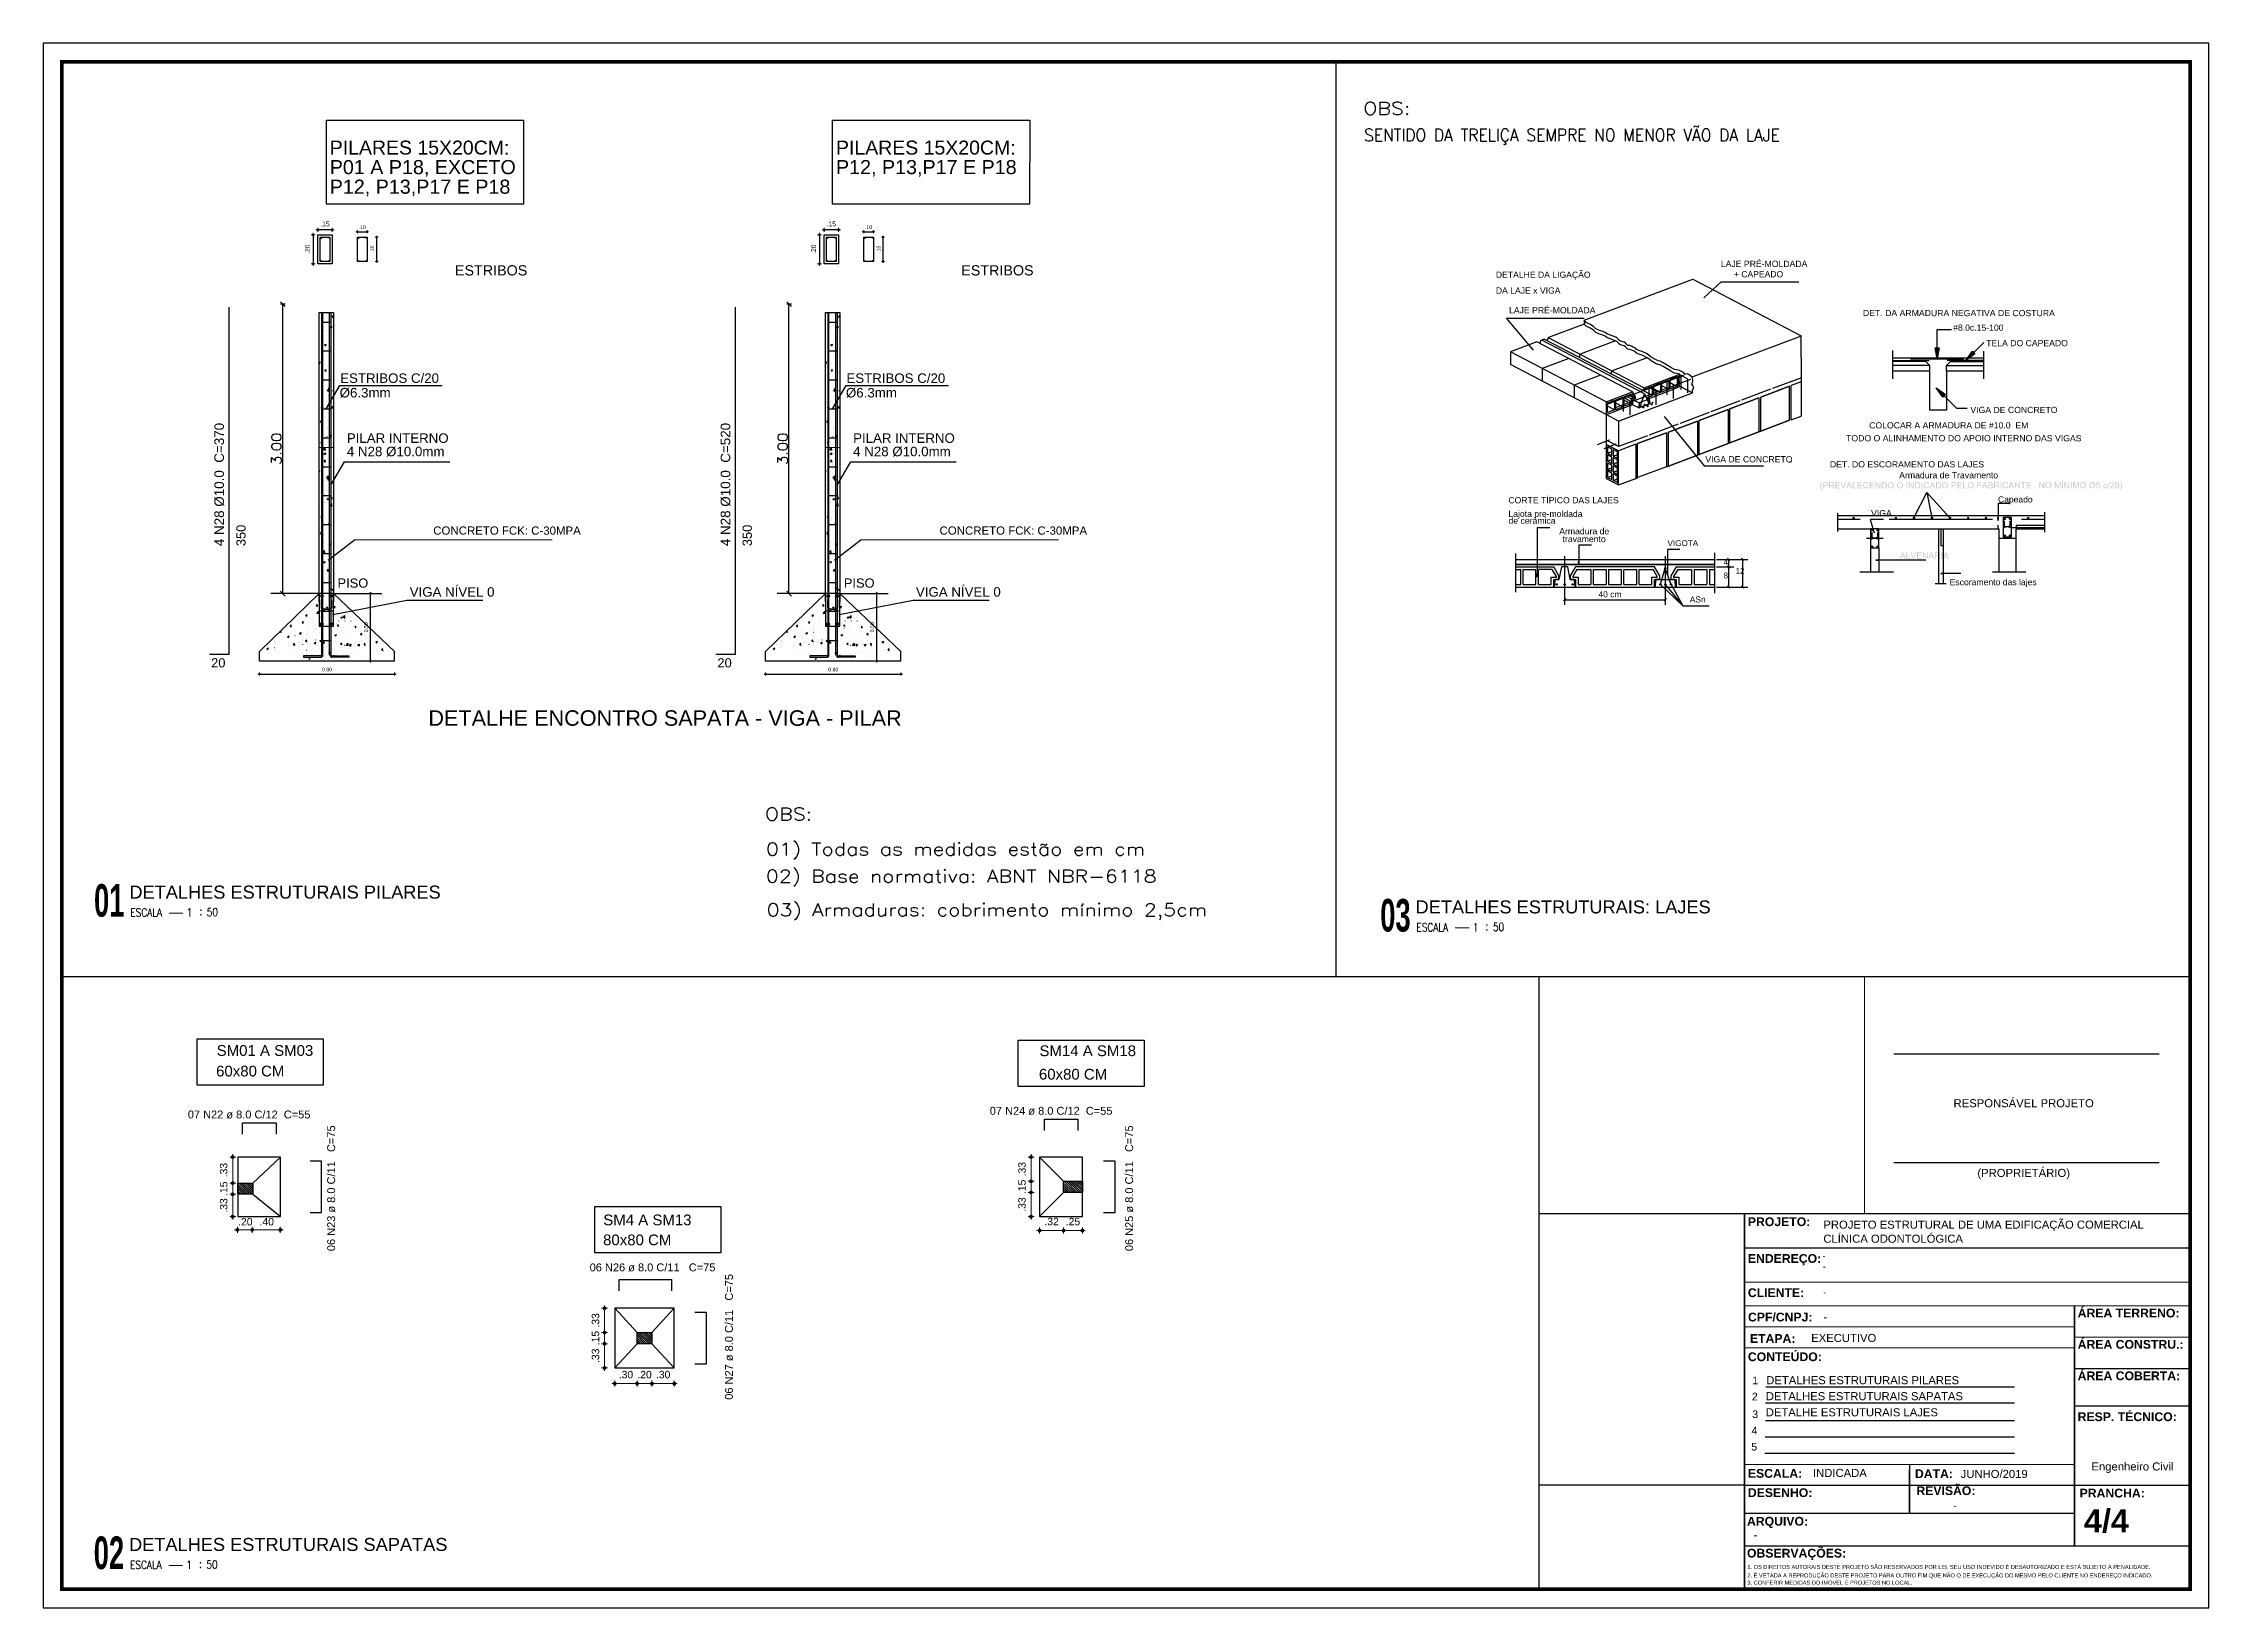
# Model space of a CAD drawing. Header units: millimetres. Extents: x 2317 to 2736, y 1295 to 1343.
# Drawn here: x 2316.9 to 2375.1, y 1299.3 to 1341.3 of the extents above; entities that cross this region are included whole.
import ezdxf
from ezdxf.enums import TextEntityAlignment as Align

# ---------------------------------------------------------------- set-up
doc = ezdxf.new("R2010")
doc.units = ezdxf.units.MM
for name, color, linetype in [('BL-CRM-03', 7, 'Continuous'), ('E-TXT-G', 3, 'Continuous'), ('E-TXT-Y', 2, 'Continuous'), ("LINHA - PROJETU'S", 1, 'Continuous'), ('P2', 1, 'Continuous'), ('PILARES', 1, 'Continuous'), ("PRANCHA - PROJETU'S", 7, 'Continuous'), ('sapatas', 4, 'Continuous'), ('SELO03', 7, 'Continuous'), ('TEXTO', 7, 'Continuous'), ('VIGAS', 5, 'Continuous')]:
    doc.layers.add(name, color=color, linetype=linetype)
for name, color, linetype, lineweight in [('COTAS', 53, 'Continuous', 9), ('DT-Armadura', 2, 'Continuous', 30), ('DT-Cotas', 9, 'Continuous', 5), ('DT-Forma', 5, 'Continuous', 5), ('E-TXT-W', 7, 'Continuous', 20)]:
    doc.layers.add(name, color=color, linetype=linetype, lineweight=lineweight)
doc.styles.add('Arial', font='arial.ttf')
doc.styles.add('Arial$001', font='arial.ttf', dxfattribs={"height": 1.563588})
doc.styles.add('CARIMBO_DADOS', font='arial.ttf', dxfattribs={"height": 0.1})
doc.styles.add('F2', font='ARIALN.TTF')
doc.styles.add('HELVET', font='HELVET.SHX')
doc.styles.add('REG140', font='romans.shx', dxfattribs={"width": 0.8, "height": 0.35})
doc.styles.add('REG80', font='romans.shx', dxfattribs={"width": 0.8, "height": 0.1})
doc.styles.add('ROMANS', font='romans.shx', dxfattribs={"width": 0.9})
doc.styles.add('SANSSERIF2', font='sanssb__.ttf', dxfattribs={"width": 0.8})
doc.styles.get("Standard").update_dxf_attribs({"font": 'arial.ttf'})
doc.dimstyles.new('COTAS_EXTERNAS', dxfattribs={"dimtxt": 0.1, "dimasz": 0.01, "dimexe": 0, "dimexo": 0, "dimgap": 0.07, "dimtad": 1, "dimzin": 5, "dimdsep": 46, "dimtxsty": 'CARIMBO_DADOS', "dimblk1": 'CIRCULOS', "dimblk2": 'CIRCULOS', "dimsah": 1, "dimcen": 0, "dimse1": 1, "dimse2": 1, "dimclrd": 8, "dimclre": 8, "dimclrt": 230, "dimadec": 0, "dimazin": 0, "dimtfac": 100, "dimtix": 1, "dimtmove": 2, "dimatfit": 3, "dimldrblk": 'CIRCULOS', "dimfxl": 1, "dimtolj": 1, "dimtzin": 5, "dimarcsym": 0})

msp = doc.modelspace()

# ---------------------------------------------------------------- texts
at = {"color": 7, "true_color": 0x000007, "style": 'Arial$001'}
for s, height, p in [('PILARES 15X20CM:', 0.37462, (2324.572, 1338.314)), ('PILARES 15X20CM:', 0.37462, (2338.179, 1338.314)), ('P01 A P18, EXCETO ', 0.37889, (2324.572, 1337.787)), ('P12, P13,P17 E P18', 0.37889, (2338.179, 1337.787)), ('P12, P13,P17 E P18', 0.37889, (2324.572, 1337.261)), ('DETALHE DA LIGAÇÃO', 0.1657, (2355.914, 1335.001)), ('LAJE PRÉ-MOLDADA', 0.16637, (2361.962, 1335.293)), ('+ CAPEADO', 0.1646, (2362.314, 1335.016)), ('DA LAJE x VIGA', 0.16586, (2355.914, 1334.576)), ('LAJE PRÉ-MOLDADA', 0.16637, (2356.268, 1334.046)), ('DET. DA ARMADURA NEGATIVA DE COSTURA', 0.16697, (2365.781, 1333.97)), ('#8.0c.15-100', 0.16594, (2368.205, 1333.579)), ('TELA DO CAPEADO', 0.16638, (2369.094, 1333.162)), ('ESTRIBOS C/20', 0.2553, (2324.853, 1332.176)), ('ESTRIBOS C/20', 0.2553, (2338.46, 1332.176)), ('Ø6.3mm', 0.2561, (2324.838, 1331.785)), ('Ø6.3mm', 0.2561, (2338.445, 1331.785)), ('COLOCAR A ARMADURA DE #10.0  EM', 0.16656, (2365.948, 1330.952)), ('VIGA DE CONCRETO', 0.16674, (2368.668, 1331.366)), ('4 N28 Ø10.0mm', 0.25613, (2325.032, 1330.205)), ('PILAR INTERNO', 0.2553, (2325.032, 1330.564)), ('4 N28 Ø10.0mm', 0.25613, (2338.639, 1330.205)), ('PILAR INTERNO', 0.2553, (2338.639, 1330.564)), ('TODO O ALINHAMENTO DO APOIO INTERNO DAS VIGAS', 0.16709, (2365.327, 1330.606)), ('VIGA DE CONCRETO', 0.16674, (2361.545, 1330.04)), ('DET. DO ESCORAMENTO DAS LAJES', 0.16632, (2364.892, 1329.905)), ('Armadura de Travamento', 0.16708, (2366.754, 1329.612)), ('CORTE TÍPICO DAS LAJES', 0.16622, (2356.25, 1328.939)), ('Lajota pre-moldada', 0.16537, (2356.253, 1328.575)), ('VIGA', 0.1673, (2365.998, 1328.591)), ('Capeado', 0.1642, (2369.411, 1328.962)), ('de cerâmica', 0.16651, (2356.254, 1328.391)), ('Armadura de', 0.16645, (2357.618, 1328.106)), ('travamento', 0.1658, (2357.709, 1327.896)), ('VIGOTA', 0.1563, (2360.528, 1327.79)), ('4', 0.16, (2362.032, 1327.279)), ('8', 0.158, (2362.033, 1326.92)), ('12', 0.1513, (2362.359, 1327.047)), ('PISO', 0.2474, (2324.782, 1326.672)), ('VIGA NÍVEL 0', 0.2553, (2326.721, 1326.43)), ('PISO', 0.2474, (2338.39, 1326.672)), ('VIGA NÍVEL 0', 0.2553, (2340.328, 1326.43)), ('40 cm', 0.1631, (2358.671, 1326.412)), ('ASn', 0.1624, (2361.124, 1326.274)), ('Escoramento das lajes', 0.16561, (2368.111, 1326.737)), ('20', 0.2472, (2321.385, 1324.528)), ('20', 0.2472, (2334.993, 1324.528))]:
    msp.add_text(s, height=height, dxfattribs=at).set_placement(p)
for s, height, p in [('4 N28 Ø10.0  C=370', 0.25788, (2321.729, 1327.787)), ('4 N28 Ø10.0  C=520', 0.25788, (2335.337, 1327.787)), ('350', 0.2481, (2322.31, 1327.787)), ('350', 0.2481, (2335.917, 1327.787))]:
    msp.add_text(s, height=height, rotation=90, dxfattribs=at).set_placement(p)
at = {"color": 7, "attachment_point": 7, "line_spacing_factor": 0.798, "style": 'Arial$001'}
for s, insert, char_height, width in [('SM01 A SM03', (2321.534, 1314.083), 0.28817, 4.18741), ('SM14 A SM18', (2343.648, 1314.076), 0.28817, 4.24118), ('60x80 CM', (2321.518, 1313.53), 0.2882, 4.224), ('60x80 CM', (2343.633, 1313.445), 0.2882, 4.224), ('SM4 A SM13', (2331.924, 1309.53), 0.2882, 5.39741), ('80x80 CM', (2331.919, 1308.993), 0.2882, 4.224)]:
    msp.add_mtext(s, dxfattribs=dict(at, insert=insert, char_height=char_height, width=width))
at = {"layer": 'DT-Armadura', "color": 7, "attachment_point": 8, "line_spacing_factor": 0.9, "style": 'Arial'}
for s, insert, char_height, width in [('\\A1;ESTRIBOS', (2328.909, 1335.06), 0.27534, 7.26898), ('\\A1;ESTRIBOS', (2342.517, 1335.06), 0.27534, 7.26898), ('\\A1;CONCRETO FCK: C-30MPA ', (2329.337, 1328.094), 0.22027, 5.81521), ('\\A1;CONCRETO FCK: C-30MPA ', (2342.945, 1328.094), 0.22027, 5.81521), ('\\A1;DETALHE ENCONTRO SAPATA - VIGA - PILAR', (2333.584, 1322.954), 0.416, 13.08175), ('07 N22 ø 8.0 C/12  C=55', (2322.405, 1312.4), 0.2118, 5.59152), ('07 N24 ø 8.0 C/12  C=55', (2343.961, 1312.499), 0.2118, 5.59152), ('06 N26 ø 8.0 C/11   C=75', (2333.248, 1308.29), 0.2118, 5.59152)]:
    msp.add_mtext(s, dxfattribs=dict(at, insert=insert, char_height=char_height, width=width))
at = {"layer": 'DT-Armadura', "color": 7, "char_height": 0.2118, "width": 5.59152, "attachment_point": 8, "rotation": 90, "line_spacing_factor": 0.9, "style": 'Arial'}
for s, insert in [('06 N23 ø 8.0 C/11   C=75', (2324.722, 1310.528)), ('06 N25 ø 8.0 C/11   C=75', (2346.17, 1310.528)), ('06 N27 ø 8.0 C/11   C=75', (2335.414, 1306.534))]:
    msp.add_mtext(s, dxfattribs=dict(at, insert=insert))
at = {"layer": 'DT-Forma', "color": 230, "char_height": 0.2, "attachment_point": 5, "rotation": 90, "style": 'CARIMBO_DADOS'}
for s, insert in [('\\A1;.33', (2321.722, 1311.016)), ('\\A1;.15', (2321.722, 1310.516)), ('\\A1;.33', (2343.179, 1311.041)), ('\\A1;.15', (2343.179, 1310.566)), ('\\A1;.33', (2321.722, 1310.066)), ('\\A1;.33', (2343.179, 1310.091)), ('\\A1;.33', (2331.716, 1306.976)), ('\\A1;.15', (2331.716, 1306.501)), ('\\A1;.33', (2331.716, 1306.026))]:
    msp.add_mtext(s, dxfattribs=dict(at, insert=insert))
at = {"layer": 'DT-Forma', "color": 230, "char_height": 0.2, "attachment_point": 5, "style": 'CARIMBO_DADOS'}
for s, insert in [('\\A1;.20', (2322.303, 1309.628)), ('\\A1;.40', (2322.878, 1309.628)), ('\\A1;.32', (2343.973, 1309.632)), ('\\A1;.25', (2344.548, 1309.632)), ('\\A1;.30', (2332.533, 1305.519)), ('\\A1;.20', (2333.033, 1305.519)), ('\\A1;.30', (2333.533, 1305.519))]:
    msp.add_mtext(s, dxfattribs=dict(at, insert=insert))
at = {"layer": "PRANCHA - PROJETU'S", "color": 2, "style": 'Arial'}
for s, p in [('RESPONSÁVEL PROJETO', (2370.101, 1312.841)), ('(PROPRIETÁRIO)', (2370.101, 1310.936))]:
    msp.add_text(s, height=0.21676, dxfattribs=at).set_placement(p, align=Align.MIDDLE)
for s, height, p in [('PROJETO ESTRUTURAL DE UMA EDIFICAÇÃO COMERCIAL', 0.21676, (2364.717, 1309.442)), ('CLÍNICA ODONTOLÓGICA', 0.21676, (2364.717, 1309.064)), ('EXECUTIVO', 0.2168, (2364.39, 1306.396)), ('-', 0.217, (2364.721, 1306.962)), ('DETALHES ESTRUTURAIS PILARES', 0.21676, (2363.182, 1305.261)), ('DETALHES ESTRUTURAIS SAPATAS', 0.21676, (2363.169, 1304.831)), ('DETALHE ESTRUTURAIS LAJES', 0.21676, (2363.169, 1304.398)), ('INDICADA', 0.2168, (2364.438, 1302.768)), ('JUNHO/2019', 0.2168, (2368.408, 1302.741)), ('-', 0.217, (2368.204, 1301.896)), ('-', 0.217, (2362.842, 1301.101))]:
    msp.add_text(s, height=height, dxfattribs=at).set_placement(p)
at = {"layer": "PRANCHA - PROJETU'S", "style": 'Arial'}
for s, height, p in [('1', 0.205, (2362.804, 1305.261)), ('2', 0.205, (2362.795, 1304.827)), ('3', 0.205, (2362.804, 1304.352)), ('5', 0.205, (2362.777, 1303.478)), ('4', 0.205, (2362.786, 1303.915)), ('2. É VETADA A REPRODUÇÃO DESTE PROJETO PARA OUTRO FIM QUE NÃO O DE EXECUÇÃO DO MESMO PELO CLIENTE NO ENDEREÇO INDICADO.', 0.108382, (2362.675, 1300.068)), ('1. OS DIREITOS AUTORAIS DESTE PROJETO SÃO RESERVADOS POR LEI, SEU USO INDEVIDO É DESAUTORIZADO E ESTÁ SUJEITO À PENALIDADE.', 0.108382, (2362.675, 1300.295)), ('3. CONFERIR MEDIDAS DO IMÓVEL E PROJETOS NO LOCAL.', 0.10838, (2362.675, 1299.873))]:
    msp.add_text(s, height=height, dxfattribs=at).set_placement(p)
msp.add_text('Engenheiro Civil', height=0.21676, dxfattribs=at).set_placement((2373.025, 1302.877), align=Align.BOTTOM_CENTER)
at = {"layer": "PRANCHA - PROJETU'S", "color": 3, "char_height": 0.23508, "width": 8.80966, "attachment_point": 1, "style": 'HELVET'}
for s, insert in [('{\\fArial|b1|i0|c0|p34;PROJETO:}', (2362.688, 1309.746)), ('{\\fArial|b1|i0|c0|p34;ENDEREÇO:}', (2362.688, 1308.759)), ('{\\fArial|b1|i0|c0|p34;CLIENTE:}', (2362.688, 1307.838)), ('{\\fArial|b1|i0|c0|p34;CPF/CNPJ:}', (2362.691, 1307.184)), ('{\\fArial|b1|i0|c0|p34;ÁREA TERRENO:}', (2371.552, 1307.292)), ('{\\fArial|b1|i0|c0|p34;ETAPA:}', (2362.743, 1306.608)), ('{\\fArial|b1|i0|c0|p34;CONTEÚDO:}', (2362.688, 1306.116)), ('{\\fArial|b1|i0|c0|p34;ÁREA CONSTRU.:}', (2371.552, 1306.45)), ('{\\fArial|b1|i0|c0|p34;ÁREA COBERTA:}', (2371.552, 1305.605)), ('{\\fArial|b1|i0|c0|p34;RESP. TÉCNICO:}', (2371.552, 1304.504)), ('{\\fArial|b1|i0|c0|p34;ESCALA:}', (2362.688, 1302.981)), ('{\\fArial|b1|i0|c0|p34;DATA:}', (2367.178, 1302.972)), ('{\\fArial|b1|i0|c0|p34;REVISÃO:}', (2367.217, 1302.517)), ('{\\fArial|b1|i0|c0|p34;DESENHO:}', (2362.688, 1302.464)), ('{\\fArial|b1|i0|c0|p34;PRANCHA:}', (2371.604, 1302.452)), ('{\\fArial|b1|i0|c0|p34;ARQUIVO:}', (2362.664, 1301.695)), ('{\\fArial|b1|i0|c0|p34;OBSERVAÇÕES:}', (2362.664, 1300.838))]:
    msp.add_mtext(s, dxfattribs=dict(at, insert=insert))
at = {"layer": "PRANCHA - PROJETU'S", "color": 2, "insert": (2371.722, 1301.9), "char_height": 0.62207, "width": 23.31203, "attachment_point": 1, "style": 'HELVET'}
msp.add_mtext('{\\fArial|b1|i0|c0|p34;4/4}', dxfattribs=at)
at = {"layer": 'SELO03', "style": 'ROMANS', "width": 1.2}
for s, p in [('OBS: ', (2352.349, 1339.386)), ('OBS: ', (2336.271, 1320.416)), ('01) Todas as medidas estão em cm', (2336.299, 1319.476)), ('02) Base normativa: ABNT NBR-6118', (2336.296, 1318.748)), ('03) Armaduras: cobrimento mínimo 2,5cm', (2336.317, 1317.844))]:
    msp.add_text(s, height=0.3375, dxfattribs=at).set_placement(p)
at = {"layer": 'SELO03', "insert": (2352.375, 1339.007), "char_height": 0.3375, "width": 13.44627, "attachment_point": 1, "style": 'ROMANS'}
msp.add_mtext('SENTIDO DA TRELIÇA SEMPRE NO MENOR VÃO DA LAJE', dxfattribs=at)
at = {"layer": 'TEXTO', "color": 2, "style": 'F2'}
for p in [(2364.7, 1308.621), (2364.709, 1308.339), (2364.717, 1307.644)]:
    msp.add_text('-', height=0.179, dxfattribs=at).set_placement(p)
at = {"layer": 'VIGAS', "color": 230, "char_height": 0.13, "attachment_point": 5, "style": 'CARIMBO_DADOS'}
for insert in [(2324.445, 1336.449), (2338.053, 1336.449)]:
    msp.add_mtext('\\A1;.15', dxfattribs=dict(at, insert=insert))
at = {"layer": 'VIGAS', "color": 230, "char_height": 0.13, "attachment_point": 5, "rotation": 90, "style": 'CARIMBO_DADOS'}
for insert in [(2323.971, 1335.768), (2337.578, 1335.768)]:
    msp.add_mtext('\\A1;.20', dxfattribs=dict(at, insert=insert))

# ---------------------------------------------------------------- blocks, each defined once
blk = doc.blocks.new('IND_DES')
at = {"layer": 'E-TXT-W'}
blk.add_line((0.027, -0.243), (0.198, -0.243), dxfattribs=at)
at = {"layer": 'E-TXT-G', "style": 'REG80', "width": 0.8}
for s, p in [('ESCALA', (-0.446, -0.286)), ('1', (0.243, -0.286)), (':', (0.399, -0.271))]:
    blk.add_text(s, height=0.1, dxfattribs=at).set_placement(p)
blk.add_attdef('ESCALA', (0.49, -0.281), '', height=0.1, dxfattribs=at)
at = {"layer": 'E-TXT-W', "style": 'SANSSERIF2', "width": 0.6}
blk.add_attdef('00', text='', height=0.4, dxfattribs=at).set_placement((-0.708, -0.288), align=Align.CENTER)
at = {"layer": 'E-TXT-Y', "style": 'REG140', "width": 0.8}
for tag, p in [('PROJETO', (-0.456, 0.183)), ('DESENHO', (-0.458, -0.066))]:
    blk.add_attdef(tag, p, '', height=0.175, dxfattribs=at)
blk = doc.blocks.new('CIRCULOS')
at = {"layer": 'COTAS'}
for p, q in [((-4, 0), (4, 0)), ((0, 4), (0, -4))]:
    blk.add_line(p, q, dxfattribs=at)
for radius in [2, 1]:
    blk.add_circle((0, 0), radius, dxfattribs=at)
blk = doc.blocks.new('*D13')
at = {"layer": 'BL-CRM-03', "color": 8, "lineweight": -2}
blk.add_line((2325.668, 1324.708), (2325.668, 1326.505), dxfattribs=at)
at = {"layer": 'Defpoints', "color": 0}
for p in [(2325.668, 1326.515), (2327.382, 1326.515), (2325.774, 1324.698)]:
    blk.add_point(p, dxfattribs=at)
at = {"layer": 'BL-CRM-03', "color": 8, "lineweight": -2, "xscale": 0.01, "yscale": 0.01, "zscale": 0.01}
for p, rotation in [((2325.668, 1326.515), 90), ((2325.668, 1324.698), 270)]:
    blk.add_blockref('CIRCULOS', p, dxfattribs=dict(at, rotation=rotation))
at = {"layer": 'BL-CRM-03', "color": 230, "insert": (2325.547, 1325.607), "char_height": 0.1, "attachment_point": 5, "rotation": 90, "style": 'CARIMBO_DADOS'}
blk.add_mtext('\\A1;0.50', dxfattribs=at)
blk = doc.blocks.new('*D14')
at = {"layer": 'BL-CRM-03', "color": 8, "lineweight": -2}
blk.add_line((2322.69, 1324.349), (2326.307, 1324.349), dxfattribs=at)
at = {"layer": 'Defpoints', "color": 0}
for p in [(2322.68, 1324.698), (2326.317, 1324.698), (2326.317, 1324.349)]:
    blk.add_point(p, dxfattribs=at)
at = {"layer": 'BL-CRM-03', "color": 8, "lineweight": -2, "xscale": 0.01, "yscale": 0.01, "zscale": 0.01, "rotation": 180}
blk.add_blockref('CIRCULOS', (2322.68, 1324.349), dxfattribs=at)
at = {"layer": 'BL-CRM-03', "color": 8, "lineweight": -2, "xscale": 0.01, "yscale": 0.01, "zscale": 0.01}
blk.add_blockref('CIRCULOS', (2326.317, 1324.349), dxfattribs=at)
at = {"layer": 'BL-CRM-03', "color": 230, "insert": (2324.499, 1324.47), "char_height": 0.1, "attachment_point": 5, "style": 'CARIMBO_DADOS'}
blk.add_mtext('\\A1;0.80', dxfattribs=at)
blk = doc.blocks.new('*D57')
at = {"layer": 'BL-CRM-03', "color": 8, "lineweight": -2}
for p, q in [((2325.305, 1336.239), (2325.295, 1336.239)), ((2325.315, 1336.239), (2325.575, 1336.239)), ((2325.585, 1336.239), (2325.595, 1336.239))]:
    blk.add_line(p, q, dxfattribs=at)
at = {"layer": 'Defpoints', "color": 0}
for p in [(2325.315, 1335.914), (2325.575, 1336.239), (2325.575, 1335.914)]:
    blk.add_point(p, dxfattribs=at)
at = {"layer": 'BL-CRM-03', "color": 8, "lineweight": -2, "xscale": 0.01, "yscale": 0.01, "zscale": 0.01}
blk.add_blockref('CIRCULOS', (2325.315, 1336.239), dxfattribs=at)
at = {"layer": 'BL-CRM-03', "color": 8, "lineweight": -2, "xscale": 0.01, "yscale": 0.01, "zscale": 0.01, "rotation": 180}
blk.add_blockref('CIRCULOS', (2325.575, 1336.239), dxfattribs=at)
at = {"layer": 'BL-CRM-03', "color": 230, "insert": (2325.445, 1336.36), "char_height": 0.1, "attachment_point": 5, "style": 'CARIMBO_DADOS'}
blk.add_mtext('\\A1;.10', dxfattribs=at)
blk = doc.blocks.new('*D58')
at = {"layer": 'BL-CRM-03', "color": 8, "lineweight": -2}
blk.add_line((2325.836, 1335.453), (2325.836, 1336.083), dxfattribs=at)
at = {"layer": 'Defpoints', "color": 0}
for p in [(2325.575, 1336.093), (2325.836, 1336.093), (2325.575, 1335.443)]:
    blk.add_point(p, dxfattribs=at)
at = {"layer": 'BL-CRM-03', "color": 8, "lineweight": -2, "xscale": 0.01, "yscale": 0.01, "zscale": 0.01}
for p, rotation in [((2325.836, 1336.093), 90), ((2325.836, 1335.443), 270)]:
    blk.add_blockref('CIRCULOS', p, dxfattribs=dict(at, rotation=rotation))
at = {"layer": 'BL-CRM-03', "color": 230, "insert": (2325.715, 1335.768), "char_height": 0.1, "attachment_point": 5, "rotation": 90, "style": 'CARIMBO_DADOS'}
blk.add_mtext('\\A1;.15', dxfattribs=at)
blk = doc.blocks.new('*D60')
at = {"layer": 'BL-CRM-03', "color": 8, "lineweight": -2}
blk.add_line((2339.275, 1324.708), (2339.275, 1326.505), dxfattribs=at)
at = {"layer": 'Defpoints', "color": 0}
for p in [(2339.275, 1326.515), (2340.989, 1326.515), (2339.382, 1324.698)]:
    blk.add_point(p, dxfattribs=at)
at = {"layer": 'BL-CRM-03', "color": 8, "lineweight": -2, "xscale": 0.01, "yscale": 0.01, "zscale": 0.01}
for p, rotation in [((2339.275, 1326.515), 90), ((2339.275, 1324.698), 270)]:
    blk.add_blockref('CIRCULOS', p, dxfattribs=dict(at, rotation=rotation))
at = {"layer": 'BL-CRM-03', "color": 230, "insert": (2339.154, 1325.607), "char_height": 0.1, "attachment_point": 5, "rotation": 90, "style": 'CARIMBO_DADOS'}
blk.add_mtext('\\A1;0.50', dxfattribs=at)
blk = doc.blocks.new('*D61')
at = {"layer": 'BL-CRM-03', "color": 8, "lineweight": -2}
blk.add_line((2336.298, 1324.349), (2339.915, 1324.349), dxfattribs=at)
at = {"layer": 'Defpoints', "color": 0}
for p in [(2336.288, 1324.698), (2339.925, 1324.698), (2339.925, 1324.349)]:
    blk.add_point(p, dxfattribs=at)
at = {"layer": 'BL-CRM-03', "color": 8, "lineweight": -2, "xscale": 0.01, "yscale": 0.01, "zscale": 0.01, "rotation": 180}
blk.add_blockref('CIRCULOS', (2336.288, 1324.349), dxfattribs=at)
at = {"layer": 'BL-CRM-03', "color": 8, "lineweight": -2, "xscale": 0.01, "yscale": 0.01, "zscale": 0.01}
blk.add_blockref('CIRCULOS', (2339.925, 1324.349), dxfattribs=at)
at = {"layer": 'BL-CRM-03', "color": 230, "insert": (2338.106, 1324.47), "char_height": 0.1, "attachment_point": 5, "style": 'CARIMBO_DADOS'}
blk.add_mtext('\\A1;0.80', dxfattribs=at)
blk = doc.blocks.new('*D62')
at = {"layer": 'BL-CRM-03', "color": 8, "lineweight": -2}
for p, q in [((2338.913, 1336.239), (2338.903, 1336.239)), ((2338.923, 1336.239), (2339.183, 1336.239)), ((2339.193, 1336.239), (2339.203, 1336.239))]:
    blk.add_line(p, q, dxfattribs=at)
at = {"layer": 'Defpoints', "color": 0}
for p in [(2338.923, 1335.914), (2339.183, 1336.239), (2339.183, 1335.914)]:
    blk.add_point(p, dxfattribs=at)
at = {"layer": 'BL-CRM-03', "color": 8, "lineweight": -2, "xscale": 0.01, "yscale": 0.01, "zscale": 0.01}
blk.add_blockref('CIRCULOS', (2338.923, 1336.239), dxfattribs=at)
at = {"layer": 'BL-CRM-03', "color": 8, "lineweight": -2, "xscale": 0.01, "yscale": 0.01, "zscale": 0.01, "rotation": 180}
blk.add_blockref('CIRCULOS', (2339.183, 1336.239), dxfattribs=at)
at = {"layer": 'BL-CRM-03', "color": 230, "insert": (2339.053, 1336.36), "char_height": 0.1, "attachment_point": 5, "style": 'CARIMBO_DADOS'}
blk.add_mtext('\\A1;.10', dxfattribs=at)
blk = doc.blocks.new('*D63')
at = {"layer": 'BL-CRM-03', "color": 8, "lineweight": -2}
blk.add_line((2339.444, 1335.453), (2339.444, 1336.083), dxfattribs=at)
at = {"layer": 'Defpoints', "color": 0}
for p in [(2339.183, 1336.093), (2339.444, 1336.093), (2339.183, 1335.443)]:
    blk.add_point(p, dxfattribs=at)
at = {"layer": 'BL-CRM-03', "color": 8, "lineweight": -2, "xscale": 0.01, "yscale": 0.01, "zscale": 0.01}
for p, rotation in [((2339.444, 1336.093), 90), ((2339.444, 1335.443), 270)]:
    blk.add_blockref('CIRCULOS', p, dxfattribs=dict(at, rotation=rotation))
at = {"layer": 'BL-CRM-03', "color": 230, "insert": (2339.323, 1335.768), "char_height": 0.1, "attachment_point": 5, "rotation": 90, "style": 'CARIMBO_DADOS'}
blk.add_mtext('\\A1;.15', dxfattribs=at)

# ---------------------------------------------------------------- dimensions: what is measured, and where the dimension line sits
at = {"layer": 'BL-CRM-03'}
for base, p1, p2, text, picture, middle in [((2325.575, 1336.239), (2325.315, 1335.914), (2325.575, 1335.914), '.10', '*D57', (2325.445, 1336.36)), ((2339.183, 1336.239), (2338.923, 1335.914), (2339.183, 1335.914), '.10', '*D62', (2339.053, 1336.36)), ((2326.317, 1324.349), (2322.68, 1324.698), (2326.317, 1324.698), '0.80', '*D14', (2324.499, 1324.47)), ((2339.925, 1324.349), (2336.288, 1324.698), (2339.925, 1324.698), '0.80', '*D61', (2338.106, 1324.47))]:
    dim = msp.add_linear_dim(base=base, p1=p1, p2=p2, text=text, dimstyle='COTAS_EXTERNAS', dxfattribs=at)
    dim.commit()
    dim.dimension.update_dxf_attribs({"geometry": picture, "text_midpoint": middle})
for base, p1, p2, text, picture, middle in [((2325.836, 1336.093), (2325.575, 1335.443), (2325.575, 1336.093), '.15', '*D58', (2325.715, 1335.768)), ((2339.444, 1336.093), (2339.183, 1335.443), (2339.183, 1336.093), '.15', '*D63', (2339.323, 1335.768)), ((2325.668, 1326.515), (2325.774, 1324.698), (2327.382, 1326.515), '0.50', '*D13', (2325.547, 1325.607)), ((2339.275, 1326.515), (2339.382, 1324.698), (2340.989, 1326.515), '0.50', '*D60', (2339.154, 1325.607))]:
    dim = msp.add_linear_dim(base=base, p1=p1, p2=p2, angle=90, text=text, dimstyle='COTAS_EXTERNAS', dxfattribs=at)
    dim.commit()
    dim.dimension.update_dxf_attribs({"geometry": picture, "text_midpoint": middle})

# ---------------------------------------------------------------- hatches: boundary and pattern name
at = {"true_color": 0x000007}
for points in [[(2367.826, 1333.122), (2367.775, 1332.822), (2367.724, 1333.122)], [(2368.791, 1332.956), (2368.545, 1332.778), (2368.723, 1333.028)], [(2367.928, 1331.793), (2367.75, 1332.042), (2367.996, 1331.864)]]:
    msp.add_hatch(color=7, dxfattribs=at).paths.add_polyline_path(points)
h = msp.add_hatch(color=7, dxfattribs=at)
edge = h.paths.add_edge_path()
edge.add_spline(control_points=[(2364.672, 1329.292), (2364.661, 1329.306), (2364.651, 1329.323), (2364.643, 1329.343), (2364.643, 1329.343), (2364.635, 1329.362), (2364.631, 1329.382), (2364.631, 1329.402), (2364.631, 1329.402), (2364.631, 1329.42), (2364.634, 1329.438), (2364.64, 1329.454), (2364.64, 1329.454), (2364.647, 1329.474), (2364.658, 1329.493), (2364.672, 1329.512)], knot_values=[0, 0, 0, 0, 0.0625, 0.0625, 0.0625, 0.0625, 0.125, 0.125, 0.125, 0.125, 0.1875, 0.1875, 0.1875, 0.1875, 1, 1, 1, 1], degree=3, periodic=0)
edge.add_line((2364.672, 1329.512), (2364.687, 1329.512))
edge.add_spline(control_points=[(2364.687, 1329.512), (2364.678, 1329.496), (2364.672, 1329.485), (2364.669, 1329.478), (2364.669, 1329.478), (2364.664, 1329.468), (2364.66, 1329.456), (2364.658, 1329.445), (2364.658, 1329.445), (2364.654, 1329.431), (2364.653, 1329.416), (2364.653, 1329.402), (2364.653, 1329.402), (2364.653, 1329.366), (2364.664, 1329.329), (2364.687, 1329.292)], knot_values=[0, 0, 0, 0, 0.0625, 0.0625, 0.0625, 0.0625, 0.125, 0.125, 0.125, 0.125, 0.1875, 0.1875, 0.1875, 0.1875, 1, 1, 1, 1], degree=3, periodic=0)
edge.add_line((2364.687, 1329.292), (2364.672, 1329.292))
edge = h.paths.add_edge_path()
edge.add_line((2364.714, 1329.342), (2364.714, 1329.509))
edge.add_line((2364.714, 1329.509), (2364.777, 1329.509))
edge.add_spline(control_points=[(2364.777, 1329.509), (2364.788, 1329.509), (2364.796, 1329.509), (2364.802, 1329.508), (2364.802, 1329.508), (2364.811, 1329.506), (2364.818, 1329.504), (2364.823, 1329.5), (2364.823, 1329.5), (2364.829, 1329.496), (2364.833, 1329.491), (2364.837, 1329.484), (2364.837, 1329.484), (2364.84, 1329.477), (2364.842, 1329.469), (2364.842, 1329.461), (2364.842, 1329.461), (2364.842, 1329.446), (2364.837, 1329.434), (2364.828, 1329.424), (2364.828, 1329.424), (2364.819, 1329.414), (2364.802, 1329.409), (2364.779, 1329.409)], knot_values=[0, 0, 0, 0, 0.041667, 0.041667, 0.041667, 0.041667, 0.083333, 0.083333, 0.083333, 0.083333, 0.125, 0.125, 0.125, 0.125, 0.166667, 0.166667, 0.166667, 0.166667, 0.208333, 0.208333, 0.208333, 0.208333, 1, 1, 1, 1], degree=3, periodic=0)
edge.add_line((2364.779, 1329.409), (2364.735, 1329.409))
edge.add_line((2364.735, 1329.409), (2364.735, 1329.342))
edge.add_line((2364.735, 1329.342), (2364.714, 1329.342))
edge = h.paths.add_edge_path()
edge.add_line((2364.735, 1329.429), (2364.779, 1329.429))
edge.add_spline(control_points=[(2364.779, 1329.429), (2364.793, 1329.429), (2364.804, 1329.432), (2364.81, 1329.437), (2364.81, 1329.437), (2364.816, 1329.443), (2364.819, 1329.45), (2364.819, 1329.46), (2364.819, 1329.46), (2364.819, 1329.467), (2364.817, 1329.473), (2364.813, 1329.478), (2364.813, 1329.478), (2364.81, 1329.483), (2364.805, 1329.486), (2364.799, 1329.488), (2364.799, 1329.488), (2364.796, 1329.489), (2364.789, 1329.49), (2364.778, 1329.49)], knot_values=[0, 0, 0, 0, 0.05, 0.05, 0.05, 0.05, 0.1, 0.1, 0.1, 0.1, 0.15, 0.15, 0.15, 0.15, 0.2, 0.2, 0.2, 0.2, 1, 1, 1, 1], degree=3, periodic=0)
edge.add_line((2364.778, 1329.49), (2364.735, 1329.49))
edge.add_line((2364.735, 1329.49), (2364.735, 1329.429))
edge = h.paths.add_edge_path()
edge.add_line((2364.87, 1329.342), (2364.87, 1329.509))
edge.add_line((2364.87, 1329.509), (2364.945, 1329.509))
edge.add_spline(control_points=[(2364.945, 1329.509), (2364.96, 1329.509), (2364.971, 1329.508), (2364.979, 1329.505), (2364.979, 1329.505), (2364.986, 1329.502), (2364.992, 1329.497), (2364.997, 1329.489), (2364.997, 1329.489), (2365.001, 1329.481), (2365.004, 1329.473), (2365.004, 1329.463), (2365.004, 1329.463), (2365.004, 1329.451), (2365, 1329.441), (2364.992, 1329.433), (2364.992, 1329.433), (2364.984, 1329.425), (2364.973, 1329.42), (2364.957, 1329.417), (2364.957, 1329.417), (2364.963, 1329.415), (2364.967, 1329.412), (2364.971, 1329.409), (2364.971, 1329.409), (2364.977, 1329.403), (2364.982, 1329.396), (2364.988, 1329.387)], knot_values=[0, 0, 0, 0, 0.035714, 0.035714, 0.035714, 0.035714, 0.071429, 0.071429, 0.071429, 0.071429, 0.107143, 0.107143, 0.107143, 0.107143, 0.142857, 0.142857, 0.142857, 0.142857, 0.178571, 0.178571, 0.178571, 0.178571, 0.214286, 0.214286, 0.214286, 0.214286, 1, 1, 1, 1], degree=3, periodic=0)
edge.add_line((2364.988, 1329.387), (2365.017, 1329.342))
edge.add_line((2365.017, 1329.342), (2364.989, 1329.342))
edge.add_line((2364.989, 1329.342), (2364.968, 1329.377))
edge.add_spline(control_points=[(2364.968, 1329.377), (2364.961, 1329.386), (2364.956, 1329.394), (2364.952, 1329.399), (2364.952, 1329.399), (2364.948, 1329.404), (2364.944, 1329.408), (2364.941, 1329.41), (2364.941, 1329.41), (2364.937, 1329.412), (2364.934, 1329.414), (2364.93, 1329.415), (2364.93, 1329.415), (2364.928, 1329.415), (2364.924, 1329.416), (2364.918, 1329.416)], knot_values=[0, 0, 0, 0, 0.0625, 0.0625, 0.0625, 0.0625, 0.125, 0.125, 0.125, 0.125, 0.1875, 0.1875, 0.1875, 0.1875, 1, 1, 1, 1], degree=3, periodic=0)
edge.add_line((2364.918, 1329.416), (2364.892, 1329.416))
edge.add_line((2364.892, 1329.416), (2364.892, 1329.342))
edge.add_line((2364.892, 1329.342), (2364.87, 1329.342))
edge = h.paths.add_edge_path()
edge.add_line((2364.892, 1329.435), (2364.94, 1329.435))
edge.add_spline(control_points=[(2364.94, 1329.435), (2364.95, 1329.435), (2364.958, 1329.436), (2364.964, 1329.438), (2364.964, 1329.438), (2364.97, 1329.44), (2364.974, 1329.444), (2364.977, 1329.448), (2364.977, 1329.448), (2364.979, 1329.453), (2364.981, 1329.458), (2364.981, 1329.463), (2364.981, 1329.463), (2364.981, 1329.471), (2364.979, 1329.478), (2364.973, 1329.483), (2364.973, 1329.483), (2364.967, 1329.488), (2364.958, 1329.491), (2364.945, 1329.491)], knot_values=[0, 0, 0, 0, 0.05, 0.05, 0.05, 0.05, 0.1, 0.1, 0.1, 0.1, 0.15, 0.15, 0.15, 0.15, 0.2, 0.2, 0.2, 0.2, 1, 1, 1, 1], degree=3, periodic=0)
edge.add_line((2364.945, 1329.491), (2364.892, 1329.491))
edge.add_line((2364.892, 1329.491), (2364.892, 1329.435))
h.paths.add_polyline_path([(2365.039, 1329.342), (2365.039, 1329.509), (2365.16, 1329.509), (2365.16, 1329.49), (2365.061, 1329.49), (2365.061, 1329.438), (2365.154, 1329.438), (2365.154, 1329.418), (2365.061, 1329.418), (2365.061, 1329.362), (2365.164, 1329.362), (2365.164, 1329.342)])
edge = h.paths.add_edge_path()
edge.add_line((2365.242, 1329.342), (2365.178, 1329.509))
edge.add_line((2365.178, 1329.509), (2365.202, 1329.509))
edge.add_line((2365.202, 1329.509), (2365.245, 1329.387))
edge.add_spline(control_points=[(2365.245, 1329.387), (2365.248, 1329.378), (2365.251, 1329.369), (2365.254, 1329.36), (2365.254, 1329.36), (2365.256, 1329.369), (2365.259, 1329.379), (2365.263, 1329.387)], knot_values=[0, 0, 0, 0, 0.125, 0.125, 0.125, 0.125, 1, 1, 1, 1], degree=3, periodic=0)
edge.add_line((2365.263, 1329.387), (2365.308, 1329.509))
edge.add_line((2365.308, 1329.509), (2365.331, 1329.509))
edge.add_line((2365.331, 1329.509), (2365.265, 1329.342))
edge.add_line((2365.265, 1329.342), (2365.242, 1329.342))
h.paths.add_polyline_path([(2365.333, 1329.342), (2365.397, 1329.509), (2365.421, 1329.509), (2365.49, 1329.342), (2365.464, 1329.342), (2365.445, 1329.392), (2365.374, 1329.392), (2365.357, 1329.342)])
edge = h.paths.add_edge_path()
edge.add_line((2365.381, 1329.41), (2365.438, 1329.41))
edge.add_line((2365.438, 1329.41), (2365.42, 1329.457))
edge.add_spline(control_points=[(2365.42, 1329.457), (2365.415, 1329.471), (2365.411, 1329.483), (2365.408, 1329.492), (2365.408, 1329.492), (2365.406, 1329.481), (2365.403, 1329.47), (2365.399, 1329.459)], knot_values=[0, 0, 0, 0, 0.125, 0.125, 0.125, 0.125, 1, 1, 1, 1], degree=3, periodic=0)
edge.add_line((2365.399, 1329.459), (2365.381, 1329.41))
h.paths.add_polyline_path([(2365.506, 1329.342), (2365.506, 1329.509), (2365.528, 1329.509), (2365.528, 1329.362), (2365.611, 1329.362), (2365.611, 1329.342)])
h.paths.add_polyline_path([(2365.637, 1329.342), (2365.637, 1329.509), (2365.759, 1329.509), (2365.759, 1329.49), (2365.66, 1329.49), (2365.66, 1329.438), (2365.753, 1329.438), (2365.753, 1329.418), (2365.66, 1329.418), (2365.66, 1329.362), (2365.762, 1329.362), (2365.762, 1329.342)])
edge = h.paths.add_edge_path()
edge.add_line((2365.913, 1329.4), (2365.935, 1329.394))
edge.add_spline(control_points=[(2365.935, 1329.394), (2365.93, 1329.377), (2365.922, 1329.363), (2365.91, 1329.353), (2365.91, 1329.353), (2365.898, 1329.344), (2365.884, 1329.339), (2365.866, 1329.339), (2365.866, 1329.339), (2365.848, 1329.339), (2365.833, 1329.342), (2365.822, 1329.35), (2365.822, 1329.35), (2365.81, 1329.357), (2365.802, 1329.368), (2365.796, 1329.382), (2365.796, 1329.382), (2365.79, 1329.395), (2365.787, 1329.41), (2365.787, 1329.426), (2365.787, 1329.426), (2365.787, 1329.444), (2365.79, 1329.459), (2365.797, 1329.472), (2365.797, 1329.472), (2365.804, 1329.485), (2365.813, 1329.495), (2365.826, 1329.502), (2365.826, 1329.502), (2365.838, 1329.509), (2365.852, 1329.512), (2365.866, 1329.512), (2365.866, 1329.512), (2365.883, 1329.512), (2365.897, 1329.508), (2365.908, 1329.499), (2365.908, 1329.499), (2365.92, 1329.491), (2365.928, 1329.479), (2365.932, 1329.463)], knot_values=[0, 0, 0, 0, 0.025, 0.025, 0.025, 0.025, 0.05, 0.05, 0.05, 0.05, 0.075, 0.075, 0.075, 0.075, 0.1, 0.1, 0.1, 0.1, 0.125, 0.125, 0.125, 0.125, 0.15, 0.15, 0.15, 0.15, 0.175, 0.175, 0.175, 0.175, 0.2, 0.2, 0.2, 0.2, 0.225, 0.225, 0.225, 0.225, 1, 1, 1, 1], degree=3, periodic=0)
edge.add_line((2365.932, 1329.463), (2365.91, 1329.458))
edge.add_spline(control_points=[(2365.91, 1329.458), (2365.906, 1329.47), (2365.901, 1329.479), (2365.893, 1329.485), (2365.893, 1329.485), (2365.887, 1329.49), (2365.877, 1329.493), (2365.866, 1329.493), (2365.866, 1329.493), (2365.853, 1329.493), (2365.842, 1329.49), (2365.833, 1329.484), (2365.833, 1329.484), (2365.825, 1329.478), (2365.819, 1329.469), (2365.815, 1329.459), (2365.815, 1329.459), (2365.812, 1329.448), (2365.81, 1329.438), (2365.81, 1329.426), (2365.81, 1329.426), (2365.81, 1329.412), (2365.812, 1329.4), (2365.816, 1329.389), (2365.816, 1329.389), (2365.82, 1329.379), (2365.827, 1329.371), (2365.836, 1329.366), (2365.836, 1329.366), (2365.844, 1329.36), (2365.854, 1329.358), (2365.864, 1329.358), (2365.864, 1329.358), (2365.877, 1329.358), (2365.887, 1329.361), (2365.895, 1329.369), (2365.895, 1329.369), (2365.904, 1329.376), (2365.91, 1329.386), (2365.913, 1329.4)], knot_values=[0, 0, 0, 0, 0.025, 0.025, 0.025, 0.025, 0.05, 0.05, 0.05, 0.05, 0.075, 0.075, 0.075, 0.075, 0.1, 0.1, 0.1, 0.1, 0.125, 0.125, 0.125, 0.125, 0.15, 0.15, 0.15, 0.15, 0.175, 0.175, 0.175, 0.175, 0.2, 0.2, 0.2, 0.2, 0.225, 0.225, 0.225, 0.225, 1, 1, 1, 1], degree=3, periodic=0)
h.paths.add_polyline_path([(2365.963, 1329.342), (2365.963, 1329.509), (2366.084, 1329.509), (2366.084, 1329.49), (2365.985, 1329.49), (2365.985, 1329.438), (2366.078, 1329.438), (2366.078, 1329.418), (2365.985, 1329.418), (2365.985, 1329.362), (2366.088, 1329.362), (2366.088, 1329.342)])
h.paths.add_polyline_path([(2366.119, 1329.342), (2366.119, 1329.509), (2366.142, 1329.509), (2366.229, 1329.378), (2366.229, 1329.509), (2366.251, 1329.509), (2366.251, 1329.342), (2366.228, 1329.342), (2366.14, 1329.473), (2366.14, 1329.342)])
edge = h.paths.add_edge_path()
edge.add_line((2366.287, 1329.342), (2366.287, 1329.509))
edge.add_line((2366.287, 1329.509), (2366.345, 1329.509))
edge.add_spline(control_points=[(2366.345, 1329.509), (2366.359, 1329.509), (2366.369, 1329.509), (2366.375, 1329.507), (2366.375, 1329.507), (2366.385, 1329.505), (2366.393, 1329.501), (2366.4, 1329.495), (2366.4, 1329.495), (2366.409, 1329.487), (2366.415, 1329.478), (2366.419, 1329.466), (2366.419, 1329.466), (2366.424, 1329.454), (2366.426, 1329.441), (2366.426, 1329.426), (2366.426, 1329.426), (2366.426, 1329.413), (2366.424, 1329.402), (2366.421, 1329.392), (2366.421, 1329.392), (2366.418, 1329.383), (2366.415, 1329.375), (2366.411, 1329.368), (2366.411, 1329.368), (2366.406, 1329.362), (2366.401, 1329.357), (2366.395, 1329.353), (2366.395, 1329.353), (2366.39, 1329.349), (2366.383, 1329.346), (2366.375, 1329.344), (2366.375, 1329.344), (2366.367, 1329.343), (2366.358, 1329.342), (2366.348, 1329.342)], knot_values=[0, 0, 0, 0, 0.027778, 0.027778, 0.027778, 0.027778, 0.055556, 0.055556, 0.055556, 0.055556, 0.083333, 0.083333, 0.083333, 0.083333, 0.111111, 0.111111, 0.111111, 0.111111, 0.138889, 0.138889, 0.138889, 0.138889, 0.166667, 0.166667, 0.166667, 0.166667, 0.194444, 0.194444, 0.194444, 0.194444, 0.222222, 0.222222, 0.222222, 0.222222, 1, 1, 1, 1], degree=3, periodic=0)
edge.add_line((2366.348, 1329.342), (2366.287, 1329.342))
edge = h.paths.add_edge_path()
edge.add_line((2366.31, 1329.362), (2366.346, 1329.362))
edge.add_spline(control_points=[(2366.346, 1329.362), (2366.357, 1329.362), (2366.366, 1329.363), (2366.372, 1329.365), (2366.372, 1329.365), (2366.378, 1329.367), (2366.383, 1329.37), (2366.387, 1329.373), (2366.387, 1329.373), (2366.392, 1329.379), (2366.396, 1329.385), (2366.399, 1329.394), (2366.399, 1329.394), (2366.402, 1329.403), (2366.404, 1329.414), (2366.404, 1329.426), (2366.404, 1329.426), (2366.404, 1329.444), (2366.401, 1329.458), (2366.395, 1329.467), (2366.395, 1329.467), (2366.389, 1329.477), (2366.382, 1329.483), (2366.374, 1329.486), (2366.374, 1329.486), (2366.368, 1329.488), (2366.358, 1329.49), (2366.345, 1329.49)], knot_values=[0, 0, 0, 0, 0.035714, 0.035714, 0.035714, 0.035714, 0.071429, 0.071429, 0.071429, 0.071429, 0.107143, 0.107143, 0.107143, 0.107143, 0.142857, 0.142857, 0.142857, 0.142857, 0.178571, 0.178571, 0.178571, 0.178571, 0.214286, 0.214286, 0.214286, 0.214286, 1, 1, 1, 1], degree=3, periodic=0)
edge.add_line((2366.345, 1329.49), (2366.31, 1329.49))
edge.add_line((2366.31, 1329.49), (2366.31, 1329.362))
edge = h.paths.add_edge_path()
edge.add_spline(control_points=[(2366.45, 1329.423), (2366.45, 1329.451), (2366.457, 1329.473), (2366.472, 1329.489), (2366.472, 1329.489), (2366.487, 1329.505), (2366.507, 1329.512), (2366.531, 1329.512), (2366.531, 1329.512), (2366.545, 1329.512), (2366.559, 1329.509), (2366.572, 1329.501), (2366.572, 1329.501), (2366.584, 1329.494), (2366.594, 1329.483), (2366.6, 1329.47), (2366.6, 1329.47), (2366.607, 1329.457), (2366.61, 1329.442), (2366.61, 1329.425), (2366.61, 1329.425), (2366.61, 1329.408), (2366.607, 1329.392), (2366.6, 1329.38), (2366.6, 1329.38), (2366.593, 1329.366), (2366.583, 1329.356), (2366.571, 1329.349), (2366.571, 1329.349), (2366.558, 1329.342), (2366.545, 1329.339), (2366.531, 1329.339), (2366.531, 1329.339), (2366.515, 1329.339), (2366.5, 1329.343), (2366.488, 1329.35), (2366.488, 1329.35), (2366.475, 1329.358), (2366.466, 1329.368), (2366.459, 1329.382), (2366.459, 1329.382), (2366.453, 1329.394), (2366.45, 1329.408), (2366.45, 1329.423)], knot_values=[0, 0, 0, 0, 0.022727, 0.022727, 0.022727, 0.022727, 0.045455, 0.045455, 0.045455, 0.045455, 0.068182, 0.068182, 0.068182, 0.068182, 0.090909, 0.090909, 0.090909, 0.090909, 0.113636, 0.113636, 0.113636, 0.113636, 0.136364, 0.136364, 0.136364, 0.136364, 0.159091, 0.159091, 0.159091, 0.159091, 0.181818, 0.181818, 0.181818, 0.181818, 0.204545, 0.204545, 0.204545, 0.204545, 0.227273, 0.227273, 0.227273, 0.227273, 1, 1, 1, 1], degree=3, periodic=0)
edge = h.paths.add_edge_path()
edge.add_spline(control_points=[(2366.473, 1329.422), (2366.473, 1329.402), (2366.478, 1329.386), (2366.489, 1329.375), (2366.489, 1329.375), (2366.5, 1329.364), (2366.514, 1329.358), (2366.53, 1329.358), (2366.53, 1329.358), (2366.546, 1329.358), (2366.56, 1329.364), (2366.571, 1329.376), (2366.571, 1329.376), (2366.582, 1329.386), (2366.587, 1329.403), (2366.587, 1329.425), (2366.587, 1329.425), (2366.587, 1329.439), (2366.585, 1329.451), (2366.58, 1329.461), (2366.58, 1329.461), (2366.576, 1329.471), (2366.569, 1329.479), (2366.56, 1329.485), (2366.56, 1329.485), (2366.551, 1329.49), (2366.542, 1329.493), (2366.531, 1329.493), (2366.531, 1329.493), (2366.515, 1329.493), (2366.501, 1329.488), (2366.49, 1329.477), (2366.49, 1329.477), (2366.479, 1329.466), (2366.473, 1329.448), (2366.473, 1329.422)], knot_values=[0, 0, 0, 0, 0.027778, 0.027778, 0.027778, 0.027778, 0.055556, 0.055556, 0.055556, 0.055556, 0.083333, 0.083333, 0.083333, 0.083333, 0.111111, 0.111111, 0.111111, 0.111111, 0.138889, 0.138889, 0.138889, 0.138889, 0.166667, 0.166667, 0.166667, 0.166667, 0.194444, 0.194444, 0.194444, 0.194444, 0.222222, 0.222222, 0.222222, 0.222222, 1, 1, 1, 1], degree=3, periodic=0)
edge = h.paths.add_edge_path()
edge.add_spline(control_points=[(2366.697, 1329.423), (2366.697, 1329.451), (2366.704, 1329.473), (2366.719, 1329.489), (2366.719, 1329.489), (2366.735, 1329.505), (2366.754, 1329.512), (2366.778, 1329.512), (2366.778, 1329.512), (2366.793, 1329.512), (2366.806, 1329.509), (2366.819, 1329.501), (2366.819, 1329.501), (2366.831, 1329.494), (2366.841, 1329.483), (2366.848, 1329.47), (2366.848, 1329.47), (2366.854, 1329.457), (2366.857, 1329.442), (2366.857, 1329.425), (2366.857, 1329.425), (2366.857, 1329.408), (2366.854, 1329.392), (2366.847, 1329.38), (2366.847, 1329.38), (2366.84, 1329.366), (2366.83, 1329.356), (2366.818, 1329.349), (2366.818, 1329.349), (2366.805, 1329.342), (2366.792, 1329.339), (2366.778, 1329.339), (2366.778, 1329.339), (2366.762, 1329.339), (2366.748, 1329.343), (2366.735, 1329.35), (2366.735, 1329.35), (2366.723, 1329.358), (2366.713, 1329.368), (2366.707, 1329.382), (2366.707, 1329.382), (2366.7, 1329.394), (2366.697, 1329.408), (2366.697, 1329.423)], knot_values=[0, 0, 0, 0, 0.022727, 0.022727, 0.022727, 0.022727, 0.045455, 0.045455, 0.045455, 0.045455, 0.068182, 0.068182, 0.068182, 0.068182, 0.090909, 0.090909, 0.090909, 0.090909, 0.113636, 0.113636, 0.113636, 0.113636, 0.136364, 0.136364, 0.136364, 0.136364, 0.159091, 0.159091, 0.159091, 0.159091, 0.181818, 0.181818, 0.181818, 0.181818, 0.204545, 0.204545, 0.204545, 0.204545, 0.227273, 0.227273, 0.227273, 0.227273, 1, 1, 1, 1], degree=3, periodic=0)
edge = h.paths.add_edge_path()
edge.add_spline(control_points=[(2366.72, 1329.422), (2366.72, 1329.402), (2366.725, 1329.386), (2366.736, 1329.375), (2366.736, 1329.375), (2366.747, 1329.364), (2366.761, 1329.358), (2366.778, 1329.358), (2366.778, 1329.358), (2366.794, 1329.358), (2366.807, 1329.364), (2366.818, 1329.376), (2366.818, 1329.376), (2366.829, 1329.386), (2366.834, 1329.403), (2366.834, 1329.425), (2366.834, 1329.425), (2366.834, 1329.439), (2366.832, 1329.451), (2366.827, 1329.461), (2366.827, 1329.461), (2366.823, 1329.471), (2366.816, 1329.479), (2366.807, 1329.485), (2366.807, 1329.485), (2366.799, 1329.49), (2366.789, 1329.493), (2366.778, 1329.493), (2366.778, 1329.493), (2366.762, 1329.493), (2366.748, 1329.488), (2366.737, 1329.477), (2366.737, 1329.477), (2366.726, 1329.466), (2366.72, 1329.448), (2366.72, 1329.422)], knot_values=[0, 0, 0, 0, 0.027778, 0.027778, 0.027778, 0.027778, 0.055556, 0.055556, 0.055556, 0.055556, 0.083333, 0.083333, 0.083333, 0.083333, 0.111111, 0.111111, 0.111111, 0.111111, 0.138889, 0.138889, 0.138889, 0.138889, 0.166667, 0.166667, 0.166667, 0.166667, 0.194444, 0.194444, 0.194444, 0.194444, 0.222222, 0.222222, 0.222222, 0.222222, 1, 1, 1, 1], degree=3, periodic=0)
h.paths.add_polyline_path([(2366.955, 1329.342), (2366.955, 1329.509), (2366.977, 1329.509), (2366.977, 1329.342)])
h.paths.add_polyline_path([(2367.016, 1329.342), (2367.016, 1329.509), (2367.039, 1329.509), (2367.127, 1329.378), (2367.127, 1329.509), (2367.148, 1329.509), (2367.148, 1329.342), (2367.125, 1329.342), (2367.038, 1329.473), (2367.038, 1329.342)])
edge = h.paths.add_edge_path()
edge.add_line((2367.186, 1329.342), (2367.186, 1329.509))
edge.add_line((2367.186, 1329.509), (2367.243, 1329.509))
edge.add_spline(control_points=[(2367.243, 1329.509), (2367.256, 1329.509), (2367.266, 1329.509), (2367.273, 1329.507), (2367.273, 1329.507), (2367.283, 1329.505), (2367.291, 1329.501), (2367.298, 1329.495), (2367.298, 1329.495), (2367.307, 1329.487), (2367.313, 1329.478), (2367.318, 1329.466), (2367.318, 1329.466), (2367.322, 1329.454), (2367.324, 1329.441), (2367.324, 1329.426), (2367.324, 1329.426), (2367.324, 1329.413), (2367.323, 1329.402), (2367.32, 1329.392), (2367.32, 1329.392), (2367.317, 1329.383), (2367.313, 1329.375), (2367.308, 1329.368), (2367.308, 1329.368), (2367.304, 1329.362), (2367.299, 1329.357), (2367.293, 1329.353), (2367.293, 1329.353), (2367.287, 1329.349), (2367.281, 1329.346), (2367.273, 1329.344), (2367.273, 1329.344), (2367.265, 1329.343), (2367.256, 1329.342), (2367.246, 1329.342)], knot_values=[0, 0, 0, 0, 0.027778, 0.027778, 0.027778, 0.027778, 0.055556, 0.055556, 0.055556, 0.055556, 0.083333, 0.083333, 0.083333, 0.083333, 0.111111, 0.111111, 0.111111, 0.111111, 0.138889, 0.138889, 0.138889, 0.138889, 0.166667, 0.166667, 0.166667, 0.166667, 0.194444, 0.194444, 0.194444, 0.194444, 0.222222, 0.222222, 0.222222, 0.222222, 1, 1, 1, 1], degree=3, periodic=0)
edge.add_line((2367.246, 1329.342), (2367.186, 1329.342))
edge = h.paths.add_edge_path()
edge.add_line((2367.207, 1329.362), (2367.243, 1329.362))
edge.add_spline(control_points=[(2367.243, 1329.362), (2367.254, 1329.362), (2367.263, 1329.363), (2367.269, 1329.365), (2367.269, 1329.365), (2367.276, 1329.367), (2367.281, 1329.37), (2367.285, 1329.373), (2367.285, 1329.373), (2367.29, 1329.379), (2367.294, 1329.385), (2367.297, 1329.394), (2367.297, 1329.394), (2367.3, 1329.403), (2367.301, 1329.414), (2367.301, 1329.426), (2367.301, 1329.426), (2367.301, 1329.444), (2367.298, 1329.458), (2367.293, 1329.467), (2367.293, 1329.467), (2367.287, 1329.477), (2367.28, 1329.483), (2367.271, 1329.486), (2367.271, 1329.486), (2367.265, 1329.488), (2367.256, 1329.49), (2367.243, 1329.49)], knot_values=[0, 0, 0, 0, 0.035714, 0.035714, 0.035714, 0.035714, 0.071429, 0.071429, 0.071429, 0.071429, 0.107143, 0.107143, 0.107143, 0.107143, 0.142857, 0.142857, 0.142857, 0.142857, 0.178571, 0.178571, 0.178571, 0.178571, 0.214286, 0.214286, 0.214286, 0.214286, 1, 1, 1, 1], degree=3, periodic=0)
edge.add_line((2367.243, 1329.49), (2367.207, 1329.49))
edge.add_line((2367.207, 1329.49), (2367.207, 1329.362))
h.paths.add_polyline_path([(2367.358, 1329.342), (2367.358, 1329.509), (2367.38, 1329.509), (2367.38, 1329.342)])
edge = h.paths.add_edge_path()
edge.add_line((2367.539, 1329.4), (2367.562, 1329.394))
edge.add_spline(control_points=[(2367.562, 1329.394), (2367.557, 1329.377), (2367.548, 1329.363), (2367.536, 1329.353), (2367.536, 1329.353), (2367.524, 1329.344), (2367.509, 1329.339), (2367.492, 1329.339), (2367.492, 1329.339), (2367.473, 1329.339), (2367.459, 1329.342), (2367.448, 1329.35), (2367.448, 1329.35), (2367.437, 1329.357), (2367.428, 1329.368), (2367.422, 1329.382), (2367.422, 1329.382), (2367.416, 1329.395), (2367.413, 1329.41), (2367.413, 1329.426), (2367.413, 1329.426), (2367.413, 1329.444), (2367.417, 1329.459), (2367.423, 1329.472), (2367.423, 1329.472), (2367.43, 1329.485), (2367.44, 1329.495), (2367.452, 1329.502), (2367.452, 1329.502), (2367.463, 1329.509), (2367.477, 1329.512), (2367.492, 1329.512), (2367.492, 1329.512), (2367.509, 1329.512), (2367.523, 1329.508), (2367.535, 1329.499), (2367.535, 1329.499), (2367.546, 1329.491), (2367.554, 1329.479), (2367.559, 1329.463)], knot_values=[0, 0, 0, 0, 0.025, 0.025, 0.025, 0.025, 0.05, 0.05, 0.05, 0.05, 0.075, 0.075, 0.075, 0.075, 0.1, 0.1, 0.1, 0.1, 0.125, 0.125, 0.125, 0.125, 0.15, 0.15, 0.15, 0.15, 0.175, 0.175, 0.175, 0.175, 0.2, 0.2, 0.2, 0.2, 0.225, 0.225, 0.225, 0.225, 1, 1, 1, 1], degree=3, periodic=0)
edge.add_line((2367.559, 1329.463), (2367.537, 1329.458))
edge.add_spline(control_points=[(2367.537, 1329.458), (2367.533, 1329.47), (2367.527, 1329.479), (2367.52, 1329.485), (2367.52, 1329.485), (2367.512, 1329.49), (2367.503, 1329.493), (2367.491, 1329.493), (2367.491, 1329.493), (2367.478, 1329.493), (2367.468, 1329.49), (2367.459, 1329.484), (2367.459, 1329.484), (2367.451, 1329.478), (2367.445, 1329.469), (2367.442, 1329.459), (2367.442, 1329.459), (2367.438, 1329.448), (2367.436, 1329.438), (2367.436, 1329.426), (2367.436, 1329.426), (2367.436, 1329.412), (2367.438, 1329.4), (2367.443, 1329.389), (2367.443, 1329.389), (2367.447, 1329.379), (2367.453, 1329.371), (2367.461, 1329.366), (2367.461, 1329.366), (2367.47, 1329.36), (2367.479, 1329.358), (2367.49, 1329.358), (2367.49, 1329.358), (2367.502, 1329.358), (2367.513, 1329.361), (2367.522, 1329.369), (2367.522, 1329.369), (2367.53, 1329.376), (2367.536, 1329.386), (2367.539, 1329.4)], knot_values=[0, 0, 0, 0, 0.025, 0.025, 0.025, 0.025, 0.05, 0.05, 0.05, 0.05, 0.075, 0.075, 0.075, 0.075, 0.1, 0.1, 0.1, 0.1, 0.125, 0.125, 0.125, 0.125, 0.15, 0.15, 0.15, 0.15, 0.175, 0.175, 0.175, 0.175, 0.2, 0.2, 0.2, 0.2, 0.225, 0.225, 0.225, 0.225, 1, 1, 1, 1], degree=3, periodic=0)
h.paths.add_polyline_path([(2367.57, 1329.342), (2367.634, 1329.509), (2367.658, 1329.509), (2367.726, 1329.342), (2367.702, 1329.342), (2367.682, 1329.392), (2367.612, 1329.392), (2367.593, 1329.342)])
edge = h.paths.add_edge_path()
edge.add_line((2367.618, 1329.41), (2367.675, 1329.41))
edge.add_line((2367.675, 1329.41), (2367.658, 1329.457))
edge.add_spline(control_points=[(2367.658, 1329.457), (2367.652, 1329.471), (2367.648, 1329.483), (2367.646, 1329.492), (2367.646, 1329.492), (2367.644, 1329.481), (2367.641, 1329.47), (2367.637, 1329.459)], knot_values=[0, 0, 0, 0, 0.125, 0.125, 0.125, 0.125, 1, 1, 1, 1], degree=3, periodic=0)
edge.add_line((2367.637, 1329.459), (2367.618, 1329.41))
edge = h.paths.add_edge_path()
edge.add_line((2367.744, 1329.342), (2367.744, 1329.509))
edge.add_line((2367.744, 1329.509), (2367.803, 1329.509))
edge.add_spline(control_points=[(2367.803, 1329.509), (2367.816, 1329.509), (2367.826, 1329.509), (2367.833, 1329.507), (2367.833, 1329.507), (2367.842, 1329.505), (2367.85, 1329.501), (2367.856, 1329.495), (2367.856, 1329.495), (2367.865, 1329.487), (2367.872, 1329.478), (2367.876, 1329.466), (2367.876, 1329.466), (2367.881, 1329.454), (2367.883, 1329.441), (2367.883, 1329.426), (2367.883, 1329.426), (2367.883, 1329.413), (2367.881, 1329.402), (2367.878, 1329.392), (2367.878, 1329.392), (2367.875, 1329.383), (2367.872, 1329.375), (2367.867, 1329.368), (2367.867, 1329.368), (2367.862, 1329.362), (2367.857, 1329.357), (2367.852, 1329.353), (2367.852, 1329.353), (2367.847, 1329.349), (2367.84, 1329.346), (2367.832, 1329.344), (2367.832, 1329.344), (2367.825, 1329.343), (2367.816, 1329.342), (2367.805, 1329.342)], knot_values=[0, 0, 0, 0, 0.027778, 0.027778, 0.027778, 0.027778, 0.055556, 0.055556, 0.055556, 0.055556, 0.083333, 0.083333, 0.083333, 0.083333, 0.111111, 0.111111, 0.111111, 0.111111, 0.138889, 0.138889, 0.138889, 0.138889, 0.166667, 0.166667, 0.166667, 0.166667, 0.194444, 0.194444, 0.194444, 0.194444, 0.222222, 0.222222, 0.222222, 0.222222, 1, 1, 1, 1], degree=3, periodic=0)
edge.add_line((2367.805, 1329.342), (2367.744, 1329.342))
edge = h.paths.add_edge_path()
edge.add_line((2367.767, 1329.362), (2367.803, 1329.362))
edge.add_spline(control_points=[(2367.803, 1329.362), (2367.814, 1329.362), (2367.823, 1329.363), (2367.829, 1329.365), (2367.829, 1329.365), (2367.835, 1329.367), (2367.84, 1329.37), (2367.844, 1329.373), (2367.844, 1329.373), (2367.849, 1329.379), (2367.853, 1329.385), (2367.855, 1329.394), (2367.855, 1329.394), (2367.858, 1329.403), (2367.86, 1329.414), (2367.86, 1329.426), (2367.86, 1329.426), (2367.86, 1329.444), (2367.857, 1329.458), (2367.851, 1329.467), (2367.851, 1329.467), (2367.846, 1329.477), (2367.839, 1329.483), (2367.831, 1329.486), (2367.831, 1329.486), (2367.825, 1329.488), (2367.815, 1329.49), (2367.802, 1329.49)], knot_values=[0, 0, 0, 0, 0.035714, 0.035714, 0.035714, 0.035714, 0.071429, 0.071429, 0.071429, 0.071429, 0.107143, 0.107143, 0.107143, 0.107143, 0.142857, 0.142857, 0.142857, 0.142857, 0.178571, 0.178571, 0.178571, 0.178571, 0.214286, 0.214286, 0.214286, 0.214286, 1, 1, 1, 1], degree=3, periodic=0)
edge.add_line((2367.802, 1329.49), (2367.767, 1329.49))
edge.add_line((2367.767, 1329.49), (2367.767, 1329.362))
edge = h.paths.add_edge_path()
edge.add_spline(control_points=[(2367.907, 1329.423), (2367.907, 1329.451), (2367.914, 1329.473), (2367.929, 1329.489), (2367.929, 1329.489), (2367.945, 1329.505), (2367.964, 1329.512), (2367.987, 1329.512), (2367.987, 1329.512), (2368.002, 1329.512), (2368.016, 1329.509), (2368.029, 1329.501), (2368.029, 1329.501), (2368.041, 1329.494), (2368.051, 1329.483), (2368.058, 1329.47), (2368.058, 1329.47), (2368.064, 1329.457), (2368.067, 1329.442), (2368.067, 1329.425), (2368.067, 1329.425), (2368.067, 1329.408), (2368.064, 1329.392), (2368.057, 1329.38), (2368.057, 1329.38), (2368.05, 1329.366), (2368.04, 1329.356), (2368.028, 1329.349), (2368.028, 1329.349), (2368.015, 1329.342), (2368.001, 1329.339), (2367.987, 1329.339), (2367.987, 1329.339), (2367.972, 1329.339), (2367.958, 1329.343), (2367.945, 1329.35), (2367.945, 1329.35), (2367.932, 1329.358), (2367.923, 1329.368), (2367.917, 1329.382), (2367.917, 1329.382), (2367.91, 1329.394), (2367.907, 1329.408), (2367.907, 1329.423)], knot_values=[0, 0, 0, 0, 0.022727, 0.022727, 0.022727, 0.022727, 0.045455, 0.045455, 0.045455, 0.045455, 0.068182, 0.068182, 0.068182, 0.068182, 0.090909, 0.090909, 0.090909, 0.090909, 0.113636, 0.113636, 0.113636, 0.113636, 0.136364, 0.136364, 0.136364, 0.136364, 0.159091, 0.159091, 0.159091, 0.159091, 0.181818, 0.181818, 0.181818, 0.181818, 0.204545, 0.204545, 0.204545, 0.204545, 0.227273, 0.227273, 0.227273, 0.227273, 1, 1, 1, 1], degree=3, periodic=0)
edge = h.paths.add_edge_path()
edge.add_spline(control_points=[(2367.93, 1329.422), (2367.93, 1329.402), (2367.935, 1329.386), (2367.946, 1329.375), (2367.946, 1329.375), (2367.957, 1329.364), (2367.971, 1329.358), (2367.987, 1329.358), (2367.987, 1329.358), (2368.003, 1329.358), (2368.017, 1329.364), (2368.028, 1329.376), (2368.028, 1329.376), (2368.039, 1329.386), (2368.044, 1329.403), (2368.044, 1329.425), (2368.044, 1329.425), (2368.044, 1329.439), (2368.042, 1329.451), (2368.037, 1329.461), (2368.037, 1329.461), (2368.033, 1329.471), (2368.026, 1329.479), (2368.017, 1329.485), (2368.017, 1329.485), (2368.008, 1329.49), (2367.998, 1329.493), (2367.987, 1329.493), (2367.987, 1329.493), (2367.972, 1329.493), (2367.958, 1329.488), (2367.947, 1329.477), (2367.947, 1329.477), (2367.936, 1329.466), (2367.93, 1329.448), (2367.93, 1329.422)], knot_values=[0, 0, 0, 0, 0.027778, 0.027778, 0.027778, 0.027778, 0.055556, 0.055556, 0.055556, 0.055556, 0.083333, 0.083333, 0.083333, 0.083333, 0.111111, 0.111111, 0.111111, 0.111111, 0.138889, 0.138889, 0.138889, 0.138889, 0.166667, 0.166667, 0.166667, 0.166667, 0.194444, 0.194444, 0.194444, 0.194444, 0.222222, 0.222222, 0.222222, 0.222222, 1, 1, 1, 1], degree=3, periodic=0)
edge = h.paths.add_edge_path()
edge.add_line((2368.161, 1329.342), (2368.161, 1329.509))
edge.add_line((2368.161, 1329.509), (2368.225, 1329.509))
edge.add_spline(control_points=[(2368.225, 1329.509), (2368.236, 1329.509), (2368.243, 1329.509), (2368.249, 1329.508), (2368.249, 1329.508), (2368.257, 1329.506), (2368.264, 1329.504), (2368.27, 1329.5), (2368.27, 1329.5), (2368.276, 1329.496), (2368.28, 1329.491), (2368.284, 1329.484), (2368.284, 1329.484), (2368.287, 1329.477), (2368.289, 1329.469), (2368.289, 1329.461), (2368.289, 1329.461), (2368.289, 1329.446), (2368.284, 1329.434), (2368.275, 1329.424), (2368.275, 1329.424), (2368.266, 1329.414), (2368.249, 1329.409), (2368.226, 1329.409)], knot_values=[0, 0, 0, 0, 0.041667, 0.041667, 0.041667, 0.041667, 0.083333, 0.083333, 0.083333, 0.083333, 0.125, 0.125, 0.125, 0.125, 0.166667, 0.166667, 0.166667, 0.166667, 0.208333, 0.208333, 0.208333, 0.208333, 1, 1, 1, 1], degree=3, periodic=0)
edge.add_line((2368.226, 1329.409), (2368.183, 1329.409))
edge.add_line((2368.183, 1329.409), (2368.183, 1329.342))
edge.add_line((2368.183, 1329.342), (2368.161, 1329.342))
edge = h.paths.add_edge_path()
edge.add_line((2368.183, 1329.429), (2368.227, 1329.429))
edge.add_spline(control_points=[(2368.227, 1329.429), (2368.241, 1329.429), (2368.251, 1329.432), (2368.257, 1329.437), (2368.257, 1329.437), (2368.263, 1329.443), (2368.266, 1329.45), (2368.266, 1329.46), (2368.266, 1329.46), (2368.266, 1329.467), (2368.264, 1329.473), (2368.26, 1329.478), (2368.26, 1329.478), (2368.257, 1329.483), (2368.252, 1329.486), (2368.246, 1329.488), (2368.246, 1329.488), (2368.242, 1329.489), (2368.236, 1329.49), (2368.226, 1329.49)], knot_values=[0, 0, 0, 0, 0.05, 0.05, 0.05, 0.05, 0.1, 0.1, 0.1, 0.1, 0.15, 0.15, 0.15, 0.15, 0.2, 0.2, 0.2, 0.2, 1, 1, 1, 1], degree=3, periodic=0)
edge.add_line((2368.226, 1329.49), (2368.183, 1329.49))
edge.add_line((2368.183, 1329.49), (2368.183, 1329.429))
h.paths.add_polyline_path([(2368.318, 1329.342), (2368.318, 1329.509), (2368.439, 1329.509), (2368.439, 1329.49), (2368.34, 1329.49), (2368.34, 1329.438), (2368.432, 1329.438), (2368.432, 1329.418), (2368.34, 1329.418), (2368.34, 1329.362), (2368.443, 1329.362), (2368.443, 1329.342)])
h.paths.add_polyline_path([(2368.473, 1329.342), (2368.473, 1329.509), (2368.495, 1329.509), (2368.495, 1329.362), (2368.577, 1329.362), (2368.577, 1329.342)])
edge = h.paths.add_edge_path()
edge.add_spline(control_points=[(2368.597, 1329.423), (2368.597, 1329.451), (2368.604, 1329.473), (2368.619, 1329.489), (2368.619, 1329.489), (2368.634, 1329.505), (2368.653, 1329.512), (2368.677, 1329.512), (2368.677, 1329.512), (2368.692, 1329.512), (2368.706, 1329.509), (2368.719, 1329.501), (2368.719, 1329.501), (2368.731, 1329.494), (2368.741, 1329.483), (2368.748, 1329.47), (2368.748, 1329.47), (2368.754, 1329.457), (2368.757, 1329.442), (2368.757, 1329.425), (2368.757, 1329.425), (2368.757, 1329.408), (2368.754, 1329.392), (2368.747, 1329.38), (2368.747, 1329.38), (2368.74, 1329.366), (2368.73, 1329.356), (2368.718, 1329.349), (2368.718, 1329.349), (2368.705, 1329.342), (2368.691, 1329.339), (2368.677, 1329.339), (2368.677, 1329.339), (2368.661, 1329.339), (2368.647, 1329.343), (2368.634, 1329.35), (2368.634, 1329.35), (2368.623, 1329.358), (2368.613, 1329.368), (2368.607, 1329.382), (2368.607, 1329.382), (2368.6, 1329.394), (2368.597, 1329.408), (2368.597, 1329.423)], knot_values=[0, 0, 0, 0, 0.022727, 0.022727, 0.022727, 0.022727, 0.045455, 0.045455, 0.045455, 0.045455, 0.068182, 0.068182, 0.068182, 0.068182, 0.090909, 0.090909, 0.090909, 0.090909, 0.113636, 0.113636, 0.113636, 0.113636, 0.136364, 0.136364, 0.136364, 0.136364, 0.159091, 0.159091, 0.159091, 0.159091, 0.181818, 0.181818, 0.181818, 0.181818, 0.204545, 0.204545, 0.204545, 0.204545, 0.227273, 0.227273, 0.227273, 0.227273, 1, 1, 1, 1], degree=3, periodic=0)
edge = h.paths.add_edge_path()
edge.add_spline(control_points=[(2368.62, 1329.422), (2368.62, 1329.402), (2368.625, 1329.386), (2368.635, 1329.375), (2368.635, 1329.375), (2368.646, 1329.364), (2368.66, 1329.358), (2368.677, 1329.358), (2368.677, 1329.358), (2368.693, 1329.358), (2368.707, 1329.364), (2368.718, 1329.376), (2368.718, 1329.376), (2368.729, 1329.386), (2368.734, 1329.403), (2368.734, 1329.425), (2368.734, 1329.425), (2368.734, 1329.439), (2368.732, 1329.451), (2368.727, 1329.461), (2368.727, 1329.461), (2368.723, 1329.471), (2368.716, 1329.479), (2368.707, 1329.485), (2368.707, 1329.485), (2368.698, 1329.49), (2368.688, 1329.493), (2368.677, 1329.493), (2368.677, 1329.493), (2368.661, 1329.493), (2368.647, 1329.488), (2368.636, 1329.477), (2368.636, 1329.477), (2368.626, 1329.466), (2368.62, 1329.448), (2368.62, 1329.422)], knot_values=[0, 0, 0, 0, 0.027778, 0.027778, 0.027778, 0.027778, 0.055556, 0.055556, 0.055556, 0.055556, 0.083333, 0.083333, 0.083333, 0.083333, 0.111111, 0.111111, 0.111111, 0.111111, 0.138889, 0.138889, 0.138889, 0.138889, 0.166667, 0.166667, 0.166667, 0.166667, 0.194444, 0.194444, 0.194444, 0.194444, 0.222222, 0.222222, 0.222222, 0.222222, 1, 1, 1, 1], degree=3, periodic=0)
h.paths.add_polyline_path([(2368.852, 1329.342), (2368.852, 1329.509), (2368.965, 1329.509), (2368.965, 1329.49), (2368.874, 1329.49), (2368.874, 1329.437), (2368.953, 1329.437), (2368.953, 1329.417), (2368.874, 1329.417), (2368.874, 1329.342)])
h.paths.add_polyline_path([(2368.975, 1329.342), (2369.039, 1329.509), (2369.063, 1329.509), (2369.132, 1329.342), (2369.107, 1329.342), (2369.087, 1329.392), (2369.018, 1329.392), (2368.999, 1329.342)])
edge = h.paths.add_edge_path()
edge.add_line((2369.023, 1329.41), (2369.08, 1329.41))
edge.add_line((2369.08, 1329.41), (2369.063, 1329.457))
edge.add_spline(control_points=[(2369.063, 1329.457), (2369.057, 1329.471), (2369.053, 1329.483), (2369.051, 1329.492), (2369.051, 1329.492), (2369.049, 1329.481), (2369.046, 1329.47), (2369.042, 1329.459)], knot_values=[0, 0, 0, 0, 0.125, 0.125, 0.125, 0.125, 1, 1, 1, 1], degree=3, periodic=0)
edge.add_line((2369.042, 1329.459), (2369.023, 1329.41))
edge = h.paths.add_edge_path()
edge.add_line((2369.149, 1329.342), (2369.149, 1329.509))
edge.add_line((2369.149, 1329.509), (2369.212, 1329.509))
edge.add_spline(control_points=[(2369.212, 1329.509), (2369.225, 1329.509), (2369.235, 1329.508), (2369.243, 1329.504), (2369.243, 1329.504), (2369.251, 1329.501), (2369.257, 1329.496), (2369.261, 1329.489), (2369.261, 1329.489), (2369.266, 1329.481), (2369.268, 1329.474), (2369.268, 1329.466), (2369.268, 1329.466), (2369.268, 1329.459), (2369.266, 1329.452), (2369.262, 1329.446), (2369.262, 1329.446), (2369.258, 1329.44), (2369.252, 1329.434), (2369.244, 1329.43), (2369.244, 1329.43), (2369.254, 1329.427), (2369.262, 1329.422), (2369.268, 1329.415), (2369.268, 1329.415), (2369.273, 1329.408), (2369.276, 1329.399), (2369.276, 1329.39), (2369.276, 1329.39), (2369.276, 1329.383), (2369.274, 1329.375), (2369.271, 1329.368), (2369.271, 1329.368), (2369.268, 1329.362), (2369.263, 1329.356), (2369.259, 1329.353), (2369.259, 1329.353), (2369.254, 1329.349), (2369.247, 1329.346), (2369.24, 1329.344), (2369.24, 1329.344), (2369.233, 1329.343), (2369.224, 1329.342), (2369.213, 1329.342)], knot_values=[0, 0, 0, 0, 0.022727, 0.022727, 0.022727, 0.022727, 0.045455, 0.045455, 0.045455, 0.045455, 0.068182, 0.068182, 0.068182, 0.068182, 0.090909, 0.090909, 0.090909, 0.090909, 0.113636, 0.113636, 0.113636, 0.113636, 0.136364, 0.136364, 0.136364, 0.136364, 0.159091, 0.159091, 0.159091, 0.159091, 0.181818, 0.181818, 0.181818, 0.181818, 0.204545, 0.204545, 0.204545, 0.204545, 0.227273, 0.227273, 0.227273, 0.227273, 1, 1, 1, 1], degree=3, periodic=0)
edge.add_line((2369.213, 1329.342), (2369.149, 1329.342))
edge = h.paths.add_edge_path()
edge.add_line((2369.171, 1329.439), (2369.207, 1329.439))
edge.add_spline(control_points=[(2369.207, 1329.439), (2369.217, 1329.439), (2369.224, 1329.439), (2369.229, 1329.44), (2369.229, 1329.44), (2369.234, 1329.442), (2369.239, 1329.445), (2369.241, 1329.449), (2369.241, 1329.449), (2369.244, 1329.453), (2369.246, 1329.458), (2369.246, 1329.464), (2369.246, 1329.464), (2369.246, 1329.469), (2369.244, 1329.474), (2369.242, 1329.478), (2369.242, 1329.478), (2369.239, 1329.483), (2369.235, 1329.486), (2369.23, 1329.487), (2369.23, 1329.487), (2369.225, 1329.489), (2369.217, 1329.49), (2369.205, 1329.49)], knot_values=[0, 0, 0, 0, 0.041667, 0.041667, 0.041667, 0.041667, 0.083333, 0.083333, 0.083333, 0.083333, 0.125, 0.125, 0.125, 0.125, 0.166667, 0.166667, 0.166667, 0.166667, 0.208333, 0.208333, 0.208333, 0.208333, 1, 1, 1, 1], degree=3, periodic=0)
edge.add_line((2369.205, 1329.49), (2369.171, 1329.49))
edge.add_line((2369.171, 1329.49), (2369.171, 1329.439))
edge = h.paths.add_edge_path()
edge.add_line((2369.171, 1329.362), (2369.213, 1329.362))
edge.add_spline(control_points=[(2369.213, 1329.362), (2369.22, 1329.362), (2369.225, 1329.362), (2369.228, 1329.362), (2369.228, 1329.362), (2369.233, 1329.363), (2369.237, 1329.365), (2369.241, 1329.367), (2369.241, 1329.367), (2369.244, 1329.369), (2369.247, 1329.372), (2369.249, 1329.376), (2369.249, 1329.376), (2369.252, 1329.38), (2369.253, 1329.385), (2369.253, 1329.39), (2369.253, 1329.39), (2369.253, 1329.396), (2369.251, 1329.401), (2369.248, 1329.406), (2369.248, 1329.406), (2369.245, 1329.411), (2369.24, 1329.414), (2369.235, 1329.416), (2369.235, 1329.416), (2369.229, 1329.418), (2369.221, 1329.419), (2369.21, 1329.419)], knot_values=[0, 0, 0, 0, 0.035714, 0.035714, 0.035714, 0.035714, 0.071429, 0.071429, 0.071429, 0.071429, 0.107143, 0.107143, 0.107143, 0.107143, 0.142857, 0.142857, 0.142857, 0.142857, 0.178571, 0.178571, 0.178571, 0.178571, 0.214286, 0.214286, 0.214286, 0.214286, 1, 1, 1, 1], degree=3, periodic=0)
edge.add_line((2369.21, 1329.419), (2369.171, 1329.419))
edge.add_line((2369.171, 1329.419), (2369.171, 1329.362))
edge = h.paths.add_edge_path()
edge.add_line((2369.306, 1329.342), (2369.306, 1329.509))
edge.add_line((2369.306, 1329.509), (2369.381, 1329.509))
edge.add_spline(control_points=[(2369.381, 1329.509), (2369.396, 1329.509), (2369.407, 1329.508), (2369.415, 1329.505), (2369.415, 1329.505), (2369.422, 1329.502), (2369.428, 1329.497), (2369.433, 1329.489), (2369.433, 1329.489), (2369.438, 1329.481), (2369.44, 1329.473), (2369.44, 1329.463), (2369.44, 1329.463), (2369.44, 1329.451), (2369.436, 1329.441), (2369.428, 1329.433), (2369.428, 1329.433), (2369.421, 1329.425), (2369.41, 1329.42), (2369.393, 1329.417), (2369.393, 1329.417), (2369.399, 1329.415), (2369.404, 1329.412), (2369.407, 1329.409), (2369.407, 1329.409), (2369.413, 1329.403), (2369.419, 1329.396), (2369.424, 1329.387)], knot_values=[0, 0, 0, 0, 0.035714, 0.035714, 0.035714, 0.035714, 0.071429, 0.071429, 0.071429, 0.071429, 0.107143, 0.107143, 0.107143, 0.107143, 0.142857, 0.142857, 0.142857, 0.142857, 0.178571, 0.178571, 0.178571, 0.178571, 0.214286, 0.214286, 0.214286, 0.214286, 1, 1, 1, 1], degree=3, periodic=0)
edge.add_line((2369.424, 1329.387), (2369.454, 1329.342))
edge.add_line((2369.454, 1329.342), (2369.426, 1329.342))
edge.add_line((2369.426, 1329.342), (2369.404, 1329.377))
edge.add_spline(control_points=[(2369.404, 1329.377), (2369.398, 1329.386), (2369.392, 1329.394), (2369.388, 1329.399), (2369.388, 1329.399), (2369.384, 1329.404), (2369.38, 1329.408), (2369.377, 1329.41), (2369.377, 1329.41), (2369.374, 1329.412), (2369.37, 1329.414), (2369.367, 1329.415), (2369.367, 1329.415), (2369.364, 1329.415), (2369.36, 1329.416), (2369.354, 1329.416)], knot_values=[0, 0, 0, 0, 0.0625, 0.0625, 0.0625, 0.0625, 0.125, 0.125, 0.125, 0.125, 0.1875, 0.1875, 0.1875, 0.1875, 1, 1, 1, 1], degree=3, periodic=0)
edge.add_line((2369.354, 1329.416), (2369.328, 1329.416))
edge.add_line((2369.328, 1329.416), (2369.328, 1329.342))
edge.add_line((2369.328, 1329.342), (2369.306, 1329.342))
edge = h.paths.add_edge_path()
edge.add_line((2369.328, 1329.435), (2369.376, 1329.435))
edge.add_spline(control_points=[(2369.376, 1329.435), (2369.387, 1329.435), (2369.395, 1329.436), (2369.4, 1329.438), (2369.4, 1329.438), (2369.406, 1329.44), (2369.411, 1329.444), (2369.414, 1329.448), (2369.414, 1329.448), (2369.415, 1329.453), (2369.417, 1329.458), (2369.417, 1329.463), (2369.417, 1329.463), (2369.417, 1329.471), (2369.415, 1329.478), (2369.409, 1329.483), (2369.409, 1329.483), (2369.403, 1329.488), (2369.394, 1329.491), (2369.382, 1329.491)], knot_values=[0, 0, 0, 0, 0.05, 0.05, 0.05, 0.05, 0.1, 0.1, 0.1, 0.1, 0.15, 0.15, 0.15, 0.15, 0.2, 0.2, 0.2, 0.2, 1, 1, 1, 1], degree=3, periodic=0)
edge.add_line((2369.382, 1329.491), (2369.328, 1329.491))
edge.add_line((2369.328, 1329.491), (2369.328, 1329.435))
h.paths.add_polyline_path([(2369.479, 1329.342), (2369.479, 1329.509), (2369.501, 1329.509), (2369.501, 1329.342)])
edge = h.paths.add_edge_path()
edge.add_line((2369.66, 1329.4), (2369.681, 1329.394))
edge.add_spline(control_points=[(2369.681, 1329.394), (2369.677, 1329.377), (2369.669, 1329.363), (2369.657, 1329.353), (2369.657, 1329.353), (2369.645, 1329.344), (2369.63, 1329.339), (2369.613, 1329.339), (2369.613, 1329.339), (2369.594, 1329.339), (2369.58, 1329.342), (2369.568, 1329.35), (2369.568, 1329.35), (2369.557, 1329.357), (2369.548, 1329.368), (2369.543, 1329.382), (2369.543, 1329.382), (2369.537, 1329.395), (2369.534, 1329.41), (2369.534, 1329.426), (2369.534, 1329.426), (2369.534, 1329.444), (2369.538, 1329.459), (2369.544, 1329.472), (2369.544, 1329.472), (2369.55, 1329.485), (2369.56, 1329.495), (2369.572, 1329.502), (2369.572, 1329.502), (2369.584, 1329.509), (2369.598, 1329.512), (2369.613, 1329.512), (2369.613, 1329.512), (2369.63, 1329.512), (2369.644, 1329.508), (2369.655, 1329.499), (2369.655, 1329.499), (2369.667, 1329.491), (2369.675, 1329.479), (2369.679, 1329.463)], knot_values=[0, 0, 0, 0, 0.025, 0.025, 0.025, 0.025, 0.05, 0.05, 0.05, 0.05, 0.075, 0.075, 0.075, 0.075, 0.1, 0.1, 0.1, 0.1, 0.125, 0.125, 0.125, 0.125, 0.15, 0.15, 0.15, 0.15, 0.175, 0.175, 0.175, 0.175, 0.2, 0.2, 0.2, 0.2, 0.225, 0.225, 0.225, 0.225, 1, 1, 1, 1], degree=3, periodic=0)
edge.add_line((2369.679, 1329.463), (2369.658, 1329.458))
edge.add_spline(control_points=[(2369.658, 1329.458), (2369.654, 1329.47), (2369.648, 1329.479), (2369.641, 1329.485), (2369.641, 1329.485), (2369.633, 1329.49), (2369.624, 1329.493), (2369.612, 1329.493), (2369.612, 1329.493), (2369.599, 1329.493), (2369.589, 1329.49), (2369.58, 1329.484), (2369.58, 1329.484), (2369.571, 1329.478), (2369.565, 1329.469), (2369.561, 1329.459), (2369.561, 1329.459), (2369.558, 1329.448), (2369.556, 1329.438), (2369.556, 1329.426), (2369.556, 1329.426), (2369.556, 1329.412), (2369.558, 1329.4), (2369.562, 1329.389), (2369.562, 1329.389), (2369.567, 1329.379), (2369.573, 1329.371), (2369.582, 1329.366), (2369.582, 1329.366), (2369.591, 1329.36), (2369.6, 1329.358), (2369.611, 1329.358), (2369.611, 1329.358), (2369.623, 1329.358), (2369.634, 1329.361), (2369.642, 1329.369), (2369.642, 1329.369), (2369.651, 1329.376), (2369.657, 1329.386), (2369.66, 1329.4)], knot_values=[0, 0, 0, 0, 0.025, 0.025, 0.025, 0.025, 0.05, 0.05, 0.05, 0.05, 0.075, 0.075, 0.075, 0.075, 0.1, 0.1, 0.1, 0.1, 0.125, 0.125, 0.125, 0.125, 0.15, 0.15, 0.15, 0.15, 0.175, 0.175, 0.175, 0.175, 0.2, 0.2, 0.2, 0.2, 0.225, 0.225, 0.225, 0.225, 1, 1, 1, 1], degree=3, periodic=0)
h.paths.add_polyline_path([(2369.69, 1329.342), (2369.755, 1329.509), (2369.779, 1329.509), (2369.847, 1329.342), (2369.822, 1329.342), (2369.803, 1329.392), (2369.733, 1329.392), (2369.714, 1329.342)])
edge = h.paths.add_edge_path()
edge.add_line((2369.739, 1329.41), (2369.796, 1329.41))
edge.add_line((2369.796, 1329.41), (2369.779, 1329.457))
edge.add_spline(control_points=[(2369.779, 1329.457), (2369.773, 1329.471), (2369.769, 1329.483), (2369.767, 1329.492), (2369.767, 1329.492), (2369.765, 1329.481), (2369.762, 1329.47), (2369.758, 1329.459)], knot_values=[0, 0, 0, 0, 0.125, 0.125, 0.125, 0.125, 1, 1, 1, 1], degree=3, periodic=0)
edge.add_line((2369.758, 1329.459), (2369.739, 1329.41))
h.paths.add_polyline_path([(2369.865, 1329.342), (2369.865, 1329.509), (2369.888, 1329.509), (2369.976, 1329.378), (2369.976, 1329.509), (2369.997, 1329.509), (2369.997, 1329.342), (2369.974, 1329.342), (2369.886, 1329.473), (2369.886, 1329.342)])
h.paths.add_polyline_path([(2370.077, 1329.342), (2370.077, 1329.49), (2370.022, 1329.49), (2370.022, 1329.509), (2370.155, 1329.509), (2370.155, 1329.49), (2370.099, 1329.49), (2370.099, 1329.342)])
h.paths.add_polyline_path([(2370.178, 1329.342), (2370.178, 1329.509), (2370.299, 1329.509), (2370.299, 1329.49), (2370.2, 1329.49), (2370.2, 1329.438), (2370.293, 1329.438), (2370.293, 1329.418), (2370.2, 1329.418), (2370.2, 1329.362), (2370.303, 1329.362), (2370.303, 1329.342)])
h = msp.add_hatch(color=7, dxfattribs=at)
edge = h.paths.add_edge_path()
edge.add_line((2370.393, 1329.344), (2370.393, 1329.368))
edge.add_line((2370.393, 1329.368), (2370.416, 1329.368))
edge.add_line((2370.416, 1329.368), (2370.416, 1329.344))
edge.add_spline(control_points=[(2370.416, 1329.344), (2370.416, 1329.335), (2370.415, 1329.328), (2370.412, 1329.323), (2370.412, 1329.323), (2370.408, 1329.318), (2370.404, 1329.314), (2370.397, 1329.311)], knot_values=[0, 0, 0, 0, 0.125, 0.125, 0.125, 0.125, 1, 1, 1, 1], degree=3, periodic=0)
edge.add_line((2370.397, 1329.311), (2370.391, 1329.32))
edge.add_spline(control_points=[(2370.391, 1329.32), (2370.396, 1329.322), (2370.399, 1329.324), (2370.401, 1329.328), (2370.401, 1329.328), (2370.403, 1329.332), (2370.404, 1329.337), (2370.404, 1329.344)], knot_values=[0, 0, 0, 0, 0.125, 0.125, 0.125, 0.125, 1, 1, 1, 1], degree=3, periodic=0)
edge.add_line((2370.404, 1329.344), (2370.393, 1329.344))
h.paths.add_polyline_path([(2370.52, 1329.344), (2370.52, 1329.512), (2370.543, 1329.512), (2370.63, 1329.38), (2370.63, 1329.512), (2370.652, 1329.512), (2370.652, 1329.344), (2370.629, 1329.344), (2370.541, 1329.476), (2370.541, 1329.344)])
edge = h.paths.add_edge_path()
edge.add_spline(control_points=[(2370.682, 1329.425), (2370.682, 1329.453), (2370.69, 1329.475), (2370.705, 1329.491), (2370.705, 1329.491), (2370.719, 1329.507), (2370.739, 1329.515), (2370.762, 1329.515), (2370.762, 1329.515), (2370.778, 1329.515), (2370.792, 1329.511), (2370.805, 1329.504), (2370.805, 1329.504), (2370.817, 1329.496), (2370.827, 1329.486), (2370.833, 1329.473), (2370.833, 1329.473), (2370.84, 1329.459), (2370.843, 1329.444), (2370.843, 1329.427), (2370.843, 1329.427), (2370.843, 1329.41), (2370.84, 1329.395), (2370.833, 1329.382), (2370.833, 1329.382), (2370.826, 1329.369), (2370.816, 1329.359), (2370.803, 1329.352), (2370.803, 1329.352), (2370.791, 1329.345), (2370.777, 1329.341), (2370.762, 1329.341), (2370.762, 1329.341), (2370.746, 1329.341), (2370.732, 1329.345), (2370.72, 1329.353), (2370.72, 1329.353), (2370.708, 1329.36), (2370.699, 1329.371), (2370.692, 1329.384), (2370.692, 1329.384), (2370.686, 1329.397), (2370.682, 1329.411), (2370.682, 1329.425)], knot_values=[0, 0, 0, 0, 0.022727, 0.022727, 0.022727, 0.022727, 0.045455, 0.045455, 0.045455, 0.045455, 0.068182, 0.068182, 0.068182, 0.068182, 0.090909, 0.090909, 0.090909, 0.090909, 0.113636, 0.113636, 0.113636, 0.113636, 0.136364, 0.136364, 0.136364, 0.136364, 0.159091, 0.159091, 0.159091, 0.159091, 0.181818, 0.181818, 0.181818, 0.181818, 0.204545, 0.204545, 0.204545, 0.204545, 0.227273, 0.227273, 0.227273, 0.227273, 1, 1, 1, 1], degree=3, periodic=0)
edge = h.paths.add_edge_path()
edge.add_spline(control_points=[(2370.706, 1329.425), (2370.706, 1329.405), (2370.711, 1329.389), (2370.721, 1329.378), (2370.721, 1329.378), (2370.732, 1329.366), (2370.746, 1329.36), (2370.762, 1329.36), (2370.762, 1329.36), (2370.779, 1329.36), (2370.793, 1329.366), (2370.804, 1329.378), (2370.804, 1329.378), (2370.815, 1329.389), (2370.82, 1329.406), (2370.82, 1329.427), (2370.82, 1329.427), (2370.82, 1329.441), (2370.818, 1329.453), (2370.813, 1329.463), (2370.813, 1329.463), (2370.808, 1329.474), (2370.802, 1329.482), (2370.793, 1329.487), (2370.793, 1329.487), (2370.784, 1329.493), (2370.774, 1329.496), (2370.762, 1329.496), (2370.762, 1329.496), (2370.747, 1329.496), (2370.733, 1329.49), (2370.722, 1329.479), (2370.722, 1329.479), (2370.711, 1329.469), (2370.706, 1329.45), (2370.706, 1329.425)], knot_values=[0, 0, 0, 0, 0.027778, 0.027778, 0.027778, 0.027778, 0.055556, 0.055556, 0.055556, 0.055556, 0.083333, 0.083333, 0.083333, 0.083333, 0.111111, 0.111111, 0.111111, 0.111111, 0.138889, 0.138889, 0.138889, 0.138889, 0.166667, 0.166667, 0.166667, 0.166667, 0.194444, 0.194444, 0.194444, 0.194444, 0.222222, 0.222222, 0.222222, 0.222222, 1, 1, 1, 1], degree=3, periodic=0)
edge = h.paths.add_edge_path()
edge.add_line((2370.936, 1329.344), (2370.936, 1329.512))
edge.add_line((2370.936, 1329.512), (2370.969, 1329.512))
edge.add_line((2370.969, 1329.512), (2371.008, 1329.392))
edge.add_spline(control_points=[(2371.008, 1329.392), (2371.012, 1329.382), (2371.015, 1329.374), (2371.016, 1329.368), (2371.016, 1329.368), (2371.018, 1329.375), (2371.021, 1329.384), (2371.025, 1329.395)], knot_values=[0, 0, 0, 0, 0.125, 0.125, 0.125, 0.125, 1, 1, 1, 1], degree=3, periodic=0)
edge.add_line((2371.025, 1329.395), (2371.066, 1329.512))
edge.add_line((2371.066, 1329.512), (2371.096, 1329.512))
edge.add_line((2371.096, 1329.512), (2371.096, 1329.344))
edge.add_line((2371.096, 1329.344), (2371.074, 1329.344))
edge.add_line((2371.074, 1329.344), (2371.074, 1329.484))
edge.add_line((2371.074, 1329.484), (2371.025, 1329.344))
edge.add_line((2371.025, 1329.344), (2371.005, 1329.344))
edge.add_line((2371.005, 1329.344), (2370.957, 1329.487))
edge.add_line((2370.957, 1329.487), (2370.957, 1329.344))
edge.add_line((2370.957, 1329.344), (2370.936, 1329.344))
h.paths.add_polyline_path([(2371.135, 1329.344), (2371.135, 1329.512), (2371.157, 1329.512), (2371.157, 1329.344)])
h.paths.add_polyline_path([(2371.129, 1329.521), (2371.144, 1329.554), (2371.171, 1329.554), (2371.146, 1329.521)])
h.paths.add_polyline_path([(2371.196, 1329.344), (2371.196, 1329.512), (2371.219, 1329.512), (2371.307, 1329.38), (2371.307, 1329.512), (2371.328, 1329.512), (2371.328, 1329.344), (2371.305, 1329.344), (2371.218, 1329.476), (2371.218, 1329.344)])
h.paths.add_polyline_path([(2371.37, 1329.344), (2371.37, 1329.512), (2371.391, 1329.512), (2371.391, 1329.344)])
edge = h.paths.add_edge_path()
edge.add_line((2371.43, 1329.344), (2371.43, 1329.512))
edge.add_line((2371.43, 1329.512), (2371.463, 1329.512))
edge.add_line((2371.463, 1329.512), (2371.502, 1329.392))
edge.add_spline(control_points=[(2371.502, 1329.392), (2371.506, 1329.382), (2371.509, 1329.374), (2371.51, 1329.368), (2371.51, 1329.368), (2371.512, 1329.375), (2371.515, 1329.384), (2371.519, 1329.395)], knot_values=[0, 0, 0, 0, 0.125, 0.125, 0.125, 0.125, 1, 1, 1, 1], degree=3, periodic=0)
edge.add_line((2371.519, 1329.395), (2371.56, 1329.512))
edge.add_line((2371.56, 1329.512), (2371.59, 1329.512))
edge.add_line((2371.59, 1329.512), (2371.59, 1329.344))
edge.add_line((2371.59, 1329.344), (2371.568, 1329.344))
edge.add_line((2371.568, 1329.344), (2371.568, 1329.484))
edge.add_line((2371.568, 1329.484), (2371.519, 1329.344))
edge.add_line((2371.519, 1329.344), (2371.5, 1329.344))
edge.add_line((2371.5, 1329.344), (2371.451, 1329.487))
edge.add_line((2371.451, 1329.487), (2371.451, 1329.344))
edge.add_line((2371.451, 1329.344), (2371.43, 1329.344))
edge = h.paths.add_edge_path()
edge.add_spline(control_points=[(2371.619, 1329.425), (2371.619, 1329.453), (2371.627, 1329.475), (2371.641, 1329.491), (2371.641, 1329.491), (2371.656, 1329.507), (2371.675, 1329.515), (2371.699, 1329.515), (2371.699, 1329.515), (2371.715, 1329.515), (2371.729, 1329.511), (2371.741, 1329.504), (2371.741, 1329.504), (2371.754, 1329.496), (2371.763, 1329.486), (2371.769, 1329.473), (2371.769, 1329.473), (2371.775, 1329.459), (2371.779, 1329.444), (2371.779, 1329.427), (2371.779, 1329.427), (2371.779, 1329.41), (2371.775, 1329.395), (2371.768, 1329.382), (2371.768, 1329.382), (2371.762, 1329.369), (2371.753, 1329.359), (2371.74, 1329.352), (2371.74, 1329.352), (2371.727, 1329.345), (2371.714, 1329.341), (2371.699, 1329.341), (2371.699, 1329.341), (2371.683, 1329.341), (2371.669, 1329.345), (2371.656, 1329.353), (2371.656, 1329.353), (2371.644, 1329.36), (2371.634, 1329.371), (2371.629, 1329.384), (2371.629, 1329.384), (2371.622, 1329.397), (2371.619, 1329.411), (2371.619, 1329.425)], knot_values=[0, 0, 0, 0, 0.022727, 0.022727, 0.022727, 0.022727, 0.045455, 0.045455, 0.045455, 0.045455, 0.068182, 0.068182, 0.068182, 0.068182, 0.090909, 0.090909, 0.090909, 0.090909, 0.113636, 0.113636, 0.113636, 0.113636, 0.136364, 0.136364, 0.136364, 0.136364, 0.159091, 0.159091, 0.159091, 0.159091, 0.181818, 0.181818, 0.181818, 0.181818, 0.204545, 0.204545, 0.204545, 0.204545, 0.227273, 0.227273, 0.227273, 0.227273, 1, 1, 1, 1], degree=3, periodic=0)
edge = h.paths.add_edge_path()
edge.add_spline(control_points=[(2371.641, 1329.425), (2371.641, 1329.405), (2371.647, 1329.389), (2371.658, 1329.378), (2371.658, 1329.378), (2371.669, 1329.366), (2371.682, 1329.36), (2371.699, 1329.36), (2371.699, 1329.36), (2371.716, 1329.36), (2371.729, 1329.366), (2371.74, 1329.378), (2371.74, 1329.378), (2371.751, 1329.389), (2371.757, 1329.406), (2371.757, 1329.427), (2371.757, 1329.427), (2371.757, 1329.441), (2371.754, 1329.453), (2371.75, 1329.463), (2371.75, 1329.463), (2371.745, 1329.474), (2371.738, 1329.482), (2371.729, 1329.487), (2371.729, 1329.487), (2371.72, 1329.493), (2371.71, 1329.496), (2371.699, 1329.496), (2371.699, 1329.496), (2371.683, 1329.496), (2371.67, 1329.49), (2371.658, 1329.479), (2371.658, 1329.479), (2371.647, 1329.469), (2371.641, 1329.45), (2371.641, 1329.425)], knot_values=[0, 0, 0, 0, 0.027778, 0.027778, 0.027778, 0.027778, 0.055556, 0.055556, 0.055556, 0.055556, 0.083333, 0.083333, 0.083333, 0.083333, 0.111111, 0.111111, 0.111111, 0.111111, 0.138889, 0.138889, 0.138889, 0.138889, 0.166667, 0.166667, 0.166667, 0.166667, 0.194444, 0.194444, 0.194444, 0.194444, 0.222222, 0.222222, 0.222222, 0.222222, 1, 1, 1, 1], degree=3, periodic=0)
edge = h.paths.add_edge_path()
edge.add_line((2371.998, 1329.497), (2372.017, 1329.517))
edge.add_line((2372.017, 1329.517), (2372.028, 1329.509))
edge.add_line((2372.028, 1329.509), (2372.008, 1329.486))
edge.add_spline(control_points=[(2372.008, 1329.486), (2372.015, 1329.476), (2372.019, 1329.467), (2372.022, 1329.46), (2372.022, 1329.46), (2372.024, 1329.45), (2372.025, 1329.439), (2372.025, 1329.427), (2372.025, 1329.427), (2372.025, 1329.41), (2372.023, 1329.395), (2372.016, 1329.382), (2372.016, 1329.382), (2372.009, 1329.369), (2371.999, 1329.359), (2371.986, 1329.352), (2371.986, 1329.352), (2371.974, 1329.345), (2371.96, 1329.341), (2371.946, 1329.341), (2371.946, 1329.341), (2371.936, 1329.341), (2371.926, 1329.343), (2371.917, 1329.346), (2371.917, 1329.346), (2371.911, 1329.348), (2371.903, 1329.352), (2371.894, 1329.359)], knot_values=[0, 0, 0, 0, 0.035714, 0.035714, 0.035714, 0.035714, 0.071429, 0.071429, 0.071429, 0.071429, 0.107143, 0.107143, 0.107143, 0.107143, 0.142857, 0.142857, 0.142857, 0.142857, 0.178571, 0.178571, 0.178571, 0.178571, 0.214286, 0.214286, 0.214286, 0.214286, 1, 1, 1, 1], degree=3, periodic=0)
edge.add_line((2371.894, 1329.359), (2371.876, 1329.337))
edge.add_line((2371.876, 1329.337), (2371.864, 1329.347))
edge.add_line((2371.864, 1329.347), (2371.885, 1329.37))
edge.add_spline(control_points=[(2371.885, 1329.37), (2371.877, 1329.381), (2371.872, 1329.39), (2371.87, 1329.398), (2371.87, 1329.398), (2371.867, 1329.406), (2371.866, 1329.416), (2371.866, 1329.427), (2371.866, 1329.427), (2371.866, 1329.445), (2371.869, 1329.46), (2371.876, 1329.474), (2371.876, 1329.474), (2371.883, 1329.487), (2371.893, 1329.497), (2371.904, 1329.504), (2371.904, 1329.504), (2371.917, 1329.511), (2371.931, 1329.515), (2371.946, 1329.515), (2371.946, 1329.515), (2371.956, 1329.515), (2371.965, 1329.514), (2371.973, 1329.511), (2371.973, 1329.511), (2371.981, 1329.508), (2371.989, 1329.503), (2371.998, 1329.497)], knot_values=[0, 0, 0, 0, 0.035714, 0.035714, 0.035714, 0.035714, 0.071429, 0.071429, 0.071429, 0.071429, 0.107143, 0.107143, 0.107143, 0.107143, 0.142857, 0.142857, 0.142857, 0.142857, 0.178571, 0.178571, 0.178571, 0.178571, 0.214286, 0.214286, 0.214286, 0.214286, 1, 1, 1, 1], degree=3, periodic=0)
edge = h.paths.add_edge_path()
edge.add_spline(control_points=[(2371.984, 1329.481), (2371.977, 1329.487), (2371.971, 1329.491), (2371.965, 1329.493), (2371.965, 1329.493), (2371.96, 1329.495), (2371.953, 1329.496), (2371.946, 1329.496), (2371.946, 1329.496), (2371.929, 1329.496), (2371.915, 1329.49), (2371.904, 1329.479), (2371.904, 1329.479), (2371.893, 1329.467), (2371.889, 1329.45), (2371.889, 1329.428), (2371.889, 1329.428), (2371.889, 1329.419), (2371.89, 1329.411), (2371.891, 1329.404), (2371.891, 1329.404), (2371.893, 1329.399), (2371.894, 1329.392), (2371.898, 1329.385)], knot_values=[0, 0, 0, 0, 0.041667, 0.041667, 0.041667, 0.041667, 0.083333, 0.083333, 0.083333, 0.083333, 0.125, 0.125, 0.125, 0.125, 0.166667, 0.166667, 0.166667, 0.166667, 0.208333, 0.208333, 0.208333, 0.208333, 1, 1, 1, 1], degree=3, periodic=0)
edge.add_line((2371.898, 1329.385), (2371.984, 1329.481))
edge = h.paths.add_edge_path()
edge.add_line((2371.993, 1329.469), (2371.908, 1329.374))
edge.add_spline(control_points=[(2371.908, 1329.374), (2371.914, 1329.369), (2371.919, 1329.366), (2371.924, 1329.364), (2371.924, 1329.364), (2371.931, 1329.362), (2371.938, 1329.36), (2371.945, 1329.36), (2371.945, 1329.36), (2371.962, 1329.36), (2371.976, 1329.366), (2371.987, 1329.378), (2371.987, 1329.378), (2371.998, 1329.389), (2372.003, 1329.406), (2372.003, 1329.427), (2372.003, 1329.427), (2372.003, 1329.443), (2372, 1329.457), (2371.993, 1329.469)], knot_values=[0, 0, 0, 0, 0.05, 0.05, 0.05, 0.05, 0.1, 0.1, 0.1, 0.1, 0.15, 0.15, 0.15, 0.15, 0.2, 0.2, 0.2, 0.2, 1, 1, 1, 1], degree=3, periodic=0)
edge = h.paths.add_edge_path()
edge.add_line((2372.046, 1329.387), (2372.068, 1329.389))
edge.add_spline(control_points=[(2372.068, 1329.389), (2372.07, 1329.38), (2372.073, 1329.372), (2372.079, 1329.366), (2372.079, 1329.366), (2372.085, 1329.361), (2372.092, 1329.358), (2372.1, 1329.358), (2372.1, 1329.358), (2372.11, 1329.358), (2372.119, 1329.362), (2372.126, 1329.37), (2372.126, 1329.37), (2372.133, 1329.377), (2372.136, 1329.386), (2372.136, 1329.399), (2372.136, 1329.399), (2372.136, 1329.41), (2372.133, 1329.42), (2372.126, 1329.427), (2372.126, 1329.427), (2372.12, 1329.433), (2372.111, 1329.437), (2372.1, 1329.437), (2372.1, 1329.437), (2372.093, 1329.437), (2372.087, 1329.435), (2372.082, 1329.432), (2372.082, 1329.432), (2372.077, 1329.429), (2372.072, 1329.425), (2372.069, 1329.42)], knot_values=[0, 0, 0, 0, 0.03125, 0.03125, 0.03125, 0.03125, 0.0625, 0.0625, 0.0625, 0.0625, 0.09375, 0.09375, 0.09375, 0.09375, 0.125, 0.125, 0.125, 0.125, 0.15625, 0.15625, 0.15625, 0.15625, 0.1875, 0.1875, 0.1875, 0.1875, 0.21875, 0.21875, 0.21875, 0.21875, 1, 1, 1, 1], degree=3, periodic=0)
edge.add_line((2372.069, 1329.42), (2372.05, 1329.423))
edge.add_line((2372.05, 1329.423), (2372.066, 1329.51))
edge.add_line((2372.066, 1329.51), (2372.15, 1329.51))
edge.add_line((2372.15, 1329.51), (2372.15, 1329.49))
edge.add_line((2372.15, 1329.49), (2372.083, 1329.49))
edge.add_line((2372.083, 1329.49), (2372.074, 1329.445))
edge.add_spline(control_points=[(2372.074, 1329.445), (2372.084, 1329.452), (2372.095, 1329.455), (2372.106, 1329.455), (2372.106, 1329.455), (2372.12, 1329.455), (2372.133, 1329.45), (2372.143, 1329.44), (2372.143, 1329.44), (2372.153, 1329.43), (2372.157, 1329.416), (2372.157, 1329.4), (2372.157, 1329.4), (2372.157, 1329.385), (2372.154, 1329.373), (2372.145, 1329.362), (2372.145, 1329.362), (2372.134, 1329.348), (2372.119, 1329.341), (2372.1, 1329.341), (2372.1, 1329.341), (2372.085, 1329.341), (2372.073, 1329.346), (2372.063, 1329.354), (2372.063, 1329.354), (2372.053, 1329.363), (2372.048, 1329.374), (2372.046, 1329.387)], knot_values=[0, 0, 0, 0, 0.035714, 0.035714, 0.035714, 0.035714, 0.071429, 0.071429, 0.071429, 0.071429, 0.107143, 0.107143, 0.107143, 0.107143, 0.142857, 0.142857, 0.142857, 0.142857, 0.178571, 0.178571, 0.178571, 0.178571, 0.214286, 0.214286, 0.214286, 0.214286, 1, 1, 1, 1], degree=3, periodic=0)
h.paths.add_polyline_path([(2372.188, 1329.344), (2372.188, 1329.368), (2372.212, 1329.368), (2372.212, 1329.344)])
edge = h.paths.add_edge_path()
edge.add_line((2372.327, 1329.388), (2372.347, 1329.385))
edge.add_spline(control_points=[(2372.347, 1329.385), (2372.345, 1329.372), (2372.339, 1329.361), (2372.33, 1329.353), (2372.33, 1329.353), (2372.321, 1329.345), (2372.309, 1329.341), (2372.296, 1329.341), (2372.296, 1329.341), (2372.28, 1329.341), (2372.267, 1329.347), (2372.257, 1329.358), (2372.257, 1329.358), (2372.246, 1329.369), (2372.241, 1329.384), (2372.241, 1329.404), (2372.241, 1329.404), (2372.241, 1329.417), (2372.244, 1329.429), (2372.248, 1329.439), (2372.248, 1329.439), (2372.252, 1329.448), (2372.259, 1329.456), (2372.268, 1329.461), (2372.268, 1329.461), (2372.277, 1329.466), (2372.286, 1329.468), (2372.296, 1329.468), (2372.296, 1329.468), (2372.309, 1329.468), (2372.32, 1329.465), (2372.329, 1329.458), (2372.329, 1329.458), (2372.337, 1329.451), (2372.343, 1329.442), (2372.345, 1329.43)], knot_values=[0, 0, 0, 0, 0.027778, 0.027778, 0.027778, 0.027778, 0.055556, 0.055556, 0.055556, 0.055556, 0.083333, 0.083333, 0.083333, 0.083333, 0.111111, 0.111111, 0.111111, 0.111111, 0.138889, 0.138889, 0.138889, 0.138889, 0.166667, 0.166667, 0.166667, 0.166667, 0.194444, 0.194444, 0.194444, 0.194444, 0.222222, 0.222222, 0.222222, 0.222222, 1, 1, 1, 1], degree=3, periodic=0)
edge.add_line((2372.345, 1329.43), (2372.325, 1329.426))
edge.add_spline(control_points=[(2372.325, 1329.426), (2372.323, 1329.435), (2372.32, 1329.441), (2372.315, 1329.445), (2372.315, 1329.445), (2372.31, 1329.449), (2372.304, 1329.451), (2372.297, 1329.451), (2372.297, 1329.451), (2372.287, 1329.451), (2372.279, 1329.447), (2372.272, 1329.44), (2372.272, 1329.44), (2372.266, 1329.432), (2372.263, 1329.421), (2372.263, 1329.404), (2372.263, 1329.404), (2372.263, 1329.388), (2372.266, 1329.377), (2372.272, 1329.37), (2372.272, 1329.37), (2372.278, 1329.362), (2372.286, 1329.358), (2372.296, 1329.358), (2372.296, 1329.358), (2372.304, 1329.358), (2372.311, 1329.361), (2372.316, 1329.366), (2372.316, 1329.366), (2372.322, 1329.371), (2372.325, 1329.379), (2372.327, 1329.388)], knot_values=[0, 0, 0, 0, 0.03125, 0.03125, 0.03125, 0.03125, 0.0625, 0.0625, 0.0625, 0.0625, 0.09375, 0.09375, 0.09375, 0.09375, 0.125, 0.125, 0.125, 0.125, 0.15625, 0.15625, 0.15625, 0.15625, 0.1875, 0.1875, 0.1875, 0.1875, 0.21875, 0.21875, 0.21875, 0.21875, 1, 1, 1, 1], degree=3, periodic=0)
h.paths.add_polyline_path([(2372.349, 1329.341), (2372.398, 1329.515), (2372.415, 1329.515), (2372.366, 1329.341)])
edge = h.paths.add_edge_path()
edge.add_line((2372.532, 1329.364), (2372.532, 1329.344))
edge.add_line((2372.532, 1329.344), (2372.421, 1329.344))
edge.add_spline(control_points=[(2372.421, 1329.344), (2372.421, 1329.349), (2372.422, 1329.354), (2372.423, 1329.359), (2372.423, 1329.359), (2372.426, 1329.366), (2372.431, 1329.374), (2372.437, 1329.381), (2372.437, 1329.381), (2372.443, 1329.387), (2372.452, 1329.396), (2372.464, 1329.406), (2372.464, 1329.406), (2372.482, 1329.421), (2372.495, 1329.433), (2372.501, 1329.441), (2372.501, 1329.441), (2372.508, 1329.45), (2372.511, 1329.458), (2372.511, 1329.466), (2372.511, 1329.466), (2372.511, 1329.475), (2372.508, 1329.481), (2372.502, 1329.487), (2372.502, 1329.487), (2372.496, 1329.493), (2372.489, 1329.496), (2372.479, 1329.496), (2372.479, 1329.496), (2372.469, 1329.496), (2372.461, 1329.493), (2372.455, 1329.487), (2372.455, 1329.487), (2372.449, 1329.481), (2372.446, 1329.472), (2372.446, 1329.462)], knot_values=[0, 0, 0, 0, 0.027778, 0.027778, 0.027778, 0.027778, 0.055556, 0.055556, 0.055556, 0.055556, 0.083333, 0.083333, 0.083333, 0.083333, 0.111111, 0.111111, 0.111111, 0.111111, 0.138889, 0.138889, 0.138889, 0.138889, 0.166667, 0.166667, 0.166667, 0.166667, 0.194444, 0.194444, 0.194444, 0.194444, 0.222222, 0.222222, 0.222222, 0.222222, 1, 1, 1, 1], degree=3, periodic=0)
edge.add_line((2372.446, 1329.462), (2372.425, 1329.464))
edge.add_spline(control_points=[(2372.425, 1329.464), (2372.426, 1329.48), (2372.432, 1329.492), (2372.441, 1329.5), (2372.441, 1329.5), (2372.451, 1329.509), (2372.464, 1329.513), (2372.48, 1329.513), (2372.48, 1329.513), (2372.496, 1329.513), (2372.509, 1329.508), (2372.518, 1329.499), (2372.518, 1329.499), (2372.528, 1329.49), (2372.532, 1329.479), (2372.532, 1329.466), (2372.532, 1329.466), (2372.532, 1329.459), (2372.531, 1329.452), (2372.528, 1329.446), (2372.528, 1329.446), (2372.525, 1329.439), (2372.521, 1329.433), (2372.514, 1329.425), (2372.514, 1329.425), (2372.508, 1329.418), (2372.497, 1329.408), (2372.482, 1329.396), (2372.482, 1329.396), (2372.47, 1329.385), (2372.462, 1329.379), (2372.458, 1329.375), (2372.458, 1329.375), (2372.455, 1329.372), (2372.452, 1329.368), (2372.45, 1329.364)], knot_values=[0, 0, 0, 0, 0.027778, 0.027778, 0.027778, 0.027778, 0.055556, 0.055556, 0.055556, 0.055556, 0.083333, 0.083333, 0.083333, 0.083333, 0.111111, 0.111111, 0.111111, 0.111111, 0.138889, 0.138889, 0.138889, 0.138889, 0.166667, 0.166667, 0.166667, 0.166667, 0.194444, 0.194444, 0.194444, 0.194444, 0.222222, 0.222222, 0.222222, 0.222222, 1, 1, 1, 1], degree=3, periodic=0)
edge.add_line((2372.45, 1329.364), (2372.532, 1329.364))
edge = h.paths.add_edge_path()
edge.add_spline(control_points=[(2372.554, 1329.426), (2372.554, 1329.446), (2372.556, 1329.462), (2372.56, 1329.475), (2372.56, 1329.475), (2372.564, 1329.487), (2372.57, 1329.496), (2372.578, 1329.503), (2372.578, 1329.503), (2372.586, 1329.509), (2372.596, 1329.513), (2372.609, 1329.513), (2372.609, 1329.513), (2372.618, 1329.513), (2372.626, 1329.511), (2372.633, 1329.507), (2372.633, 1329.507), (2372.639, 1329.504), (2372.645, 1329.498), (2372.65, 1329.491), (2372.65, 1329.491), (2372.654, 1329.485), (2372.657, 1329.476), (2372.66, 1329.466), (2372.66, 1329.466), (2372.663, 1329.456), (2372.664, 1329.443), (2372.664, 1329.426), (2372.664, 1329.426), (2372.664, 1329.407), (2372.662, 1329.391), (2372.658, 1329.379), (2372.658, 1329.379), (2372.654, 1329.367), (2372.648, 1329.358), (2372.639, 1329.351), (2372.639, 1329.351), (2372.631, 1329.345), (2372.621, 1329.341), (2372.609, 1329.341), (2372.609, 1329.341), (2372.592, 1329.341), (2372.58, 1329.347), (2372.57, 1329.359), (2372.57, 1329.359), (2372.559, 1329.373), (2372.554, 1329.395), (2372.554, 1329.426)], knot_values=[0, 0, 0, 0, 0.020833, 0.020833, 0.020833, 0.020833, 0.041667, 0.041667, 0.041667, 0.041667, 0.0625, 0.0625, 0.0625, 0.0625, 0.083333, 0.083333, 0.083333, 0.083333, 0.104167, 0.104167, 0.104167, 0.104167, 0.125, 0.125, 0.125, 0.125, 0.145833, 0.145833, 0.145833, 0.145833, 0.166667, 0.166667, 0.166667, 0.166667, 0.1875, 0.1875, 0.1875, 0.1875, 0.208333, 0.208333, 0.208333, 0.208333, 0.229167, 0.229167, 0.229167, 0.229167, 1, 1, 1, 1], degree=3, periodic=0)
edge = h.paths.add_edge_path()
edge.add_spline(control_points=[(2372.575, 1329.426), (2372.575, 1329.399), (2372.578, 1329.381), (2372.585, 1329.372), (2372.585, 1329.372), (2372.591, 1329.363), (2372.599, 1329.358), (2372.609, 1329.358), (2372.609, 1329.358), (2372.618, 1329.358), (2372.626, 1329.363), (2372.633, 1329.372), (2372.633, 1329.372), (2372.639, 1329.381), (2372.642, 1329.399), (2372.642, 1329.426), (2372.642, 1329.426), (2372.642, 1329.454), (2372.639, 1329.473), (2372.633, 1329.482), (2372.633, 1329.482), (2372.626, 1329.491), (2372.618, 1329.496), (2372.609, 1329.496), (2372.609, 1329.496), (2372.599, 1329.496), (2372.591, 1329.492), (2372.586, 1329.483), (2372.586, 1329.483), (2372.579, 1329.473), (2372.575, 1329.454), (2372.575, 1329.426)], knot_values=[0, 0, 0, 0, 0.03125, 0.03125, 0.03125, 0.03125, 0.0625, 0.0625, 0.0625, 0.0625, 0.09375, 0.09375, 0.09375, 0.09375, 0.125, 0.125, 0.125, 0.125, 0.15625, 0.15625, 0.15625, 0.15625, 0.1875, 0.1875, 0.1875, 0.1875, 0.21875, 0.21875, 0.21875, 0.21875, 1, 1, 1, 1], degree=3, periodic=0)
edge = h.paths.add_edge_path()
edge.add_line((2372.703, 1329.295), (2372.688, 1329.295))
edge.add_spline(control_points=[(2372.688, 1329.295), (2372.711, 1329.331), (2372.723, 1329.368), (2372.723, 1329.404), (2372.723, 1329.404), (2372.723, 1329.419), (2372.721, 1329.433), (2372.718, 1329.447), (2372.718, 1329.447), (2372.715, 1329.459), (2372.712, 1329.47), (2372.707, 1329.48), (2372.707, 1329.48), (2372.704, 1329.487), (2372.698, 1329.499), (2372.688, 1329.515)], knot_values=[0, 0, 0, 0, 0.0625, 0.0625, 0.0625, 0.0625, 0.125, 0.125, 0.125, 0.125, 0.1875, 0.1875, 0.1875, 0.1875, 1, 1, 1, 1], degree=3, periodic=0)
edge.add_line((2372.688, 1329.515), (2372.703, 1329.515))
edge.add_spline(control_points=[(2372.703, 1329.515), (2372.718, 1329.496), (2372.728, 1329.476), (2372.735, 1329.457), (2372.735, 1329.457), (2372.741, 1329.44), (2372.744, 1329.423), (2372.744, 1329.404), (2372.744, 1329.404), (2372.744, 1329.385), (2372.74, 1329.365), (2372.732, 1329.345), (2372.732, 1329.345), (2372.724, 1329.326), (2372.715, 1329.309), (2372.703, 1329.295)], knot_values=[0, 0, 0, 0, 0.0625, 0.0625, 0.0625, 0.0625, 0.125, 0.125, 0.125, 0.125, 0.1875, 0.1875, 0.1875, 0.1875, 1, 1, 1, 1], degree=3, periodic=0)
h = msp.add_hatch(color=7, dxfattribs=at)
h.paths.add_polyline_path([(2366.774, 1327.451), (2366.838, 1327.619), (2366.862, 1327.619), (2366.931, 1327.451), (2366.906, 1327.451), (2366.886, 1327.502), (2366.816, 1327.502), (2366.798, 1327.451)])
edge = h.paths.add_edge_path()
edge.add_line((2366.822, 1327.52), (2366.879, 1327.52))
edge.add_line((2366.879, 1327.52), (2366.862, 1327.566))
edge.add_spline(control_points=[(2366.862, 1327.566), (2366.856, 1327.58), (2366.852, 1327.592), (2366.85, 1327.601), (2366.85, 1327.601), (2366.847, 1327.59), (2366.844, 1327.58), (2366.841, 1327.569)], knot_values=[0, 0, 0, 0, 0.125, 0.125, 0.125, 0.125, 1, 1, 1, 1], degree=3, periodic=0)
edge.add_line((2366.841, 1327.569), (2366.822, 1327.52))
h.paths.add_polyline_path([(2366.947, 1327.451), (2366.947, 1327.619), (2366.97, 1327.619), (2366.97, 1327.471), (2367.053, 1327.471), (2367.053, 1327.451)])
edge = h.paths.add_edge_path()
edge.add_line((2367.127, 1327.451), (2367.062, 1327.619))
edge.add_line((2367.062, 1327.619), (2367.085, 1327.619))
edge.add_line((2367.085, 1327.619), (2367.129, 1327.497))
edge.add_spline(control_points=[(2367.129, 1327.497), (2367.133, 1327.487), (2367.136, 1327.478), (2367.138, 1327.47), (2367.138, 1327.47), (2367.141, 1327.479), (2367.144, 1327.488), (2367.147, 1327.497)], knot_values=[0, 0, 0, 0, 0.125, 0.125, 0.125, 0.125, 1, 1, 1, 1], degree=3, periodic=0)
edge.add_line((2367.147, 1327.497), (2367.193, 1327.619))
edge.add_line((2367.193, 1327.619), (2367.215, 1327.619))
edge.add_line((2367.215, 1327.619), (2367.15, 1327.451))
edge.add_line((2367.15, 1327.451), (2367.127, 1327.451))
h.paths.add_polyline_path([(2367.235, 1327.451), (2367.235, 1327.619), (2367.356, 1327.619), (2367.356, 1327.599), (2367.258, 1327.599), (2367.258, 1327.548), (2367.35, 1327.548), (2367.35, 1327.528), (2367.258, 1327.528), (2367.258, 1327.471), (2367.36, 1327.471), (2367.36, 1327.451)])
h.paths.add_polyline_path([(2367.391, 1327.451), (2367.391, 1327.619), (2367.414, 1327.619), (2367.501, 1327.487), (2367.501, 1327.619), (2367.523, 1327.619), (2367.523, 1327.451), (2367.5, 1327.451), (2367.412, 1327.583), (2367.412, 1327.451)])
h.paths.add_polyline_path([(2367.542, 1327.451), (2367.606, 1327.619), (2367.63, 1327.619), (2367.699, 1327.451), (2367.673, 1327.451), (2367.654, 1327.502), (2367.584, 1327.502), (2367.566, 1327.451)])
edge = h.paths.add_edge_path()
edge.add_line((2367.59, 1327.52), (2367.647, 1327.52))
edge.add_line((2367.647, 1327.52), (2367.629, 1327.566))
edge.add_spline(control_points=[(2367.629, 1327.566), (2367.624, 1327.58), (2367.62, 1327.592), (2367.617, 1327.601), (2367.617, 1327.601), (2367.615, 1327.59), (2367.612, 1327.58), (2367.608, 1327.569)], knot_values=[0, 0, 0, 0, 0.125, 0.125, 0.125, 0.125, 1, 1, 1, 1], degree=3, periodic=0)
edge.add_line((2367.608, 1327.569), (2367.59, 1327.52))
edge = h.paths.add_edge_path()
edge.add_line((2367.717, 1327.451), (2367.717, 1327.619))
edge.add_line((2367.717, 1327.619), (2367.791, 1327.619))
edge.add_spline(control_points=[(2367.791, 1327.619), (2367.806, 1327.619), (2367.817, 1327.617), (2367.825, 1327.614), (2367.825, 1327.614), (2367.833, 1327.611), (2367.839, 1327.606), (2367.844, 1327.598), (2367.844, 1327.598), (2367.849, 1327.591), (2367.85, 1327.582), (2367.85, 1327.573), (2367.85, 1327.573), (2367.85, 1327.561), (2367.847, 1327.552), (2367.839, 1327.543), (2367.839, 1327.543), (2367.832, 1327.535), (2367.82, 1327.53), (2367.804, 1327.528), (2367.804, 1327.528), (2367.809, 1327.525), (2367.814, 1327.522), (2367.817, 1327.519), (2367.817, 1327.519), (2367.824, 1327.513), (2367.83, 1327.506), (2367.836, 1327.497)], knot_values=[0, 0, 0, 0, 0.035714, 0.035714, 0.035714, 0.035714, 0.071429, 0.071429, 0.071429, 0.071429, 0.107143, 0.107143, 0.107143, 0.107143, 0.142857, 0.142857, 0.142857, 0.142857, 0.178571, 0.178571, 0.178571, 0.178571, 0.214286, 0.214286, 0.214286, 0.214286, 1, 1, 1, 1], degree=3, periodic=0)
edge.add_line((2367.836, 1327.497), (2367.864, 1327.451))
edge.add_line((2367.864, 1327.451), (2367.837, 1327.451))
edge.add_line((2367.837, 1327.451), (2367.814, 1327.486))
edge.add_spline(control_points=[(2367.814, 1327.486), (2367.808, 1327.496), (2367.803, 1327.504), (2367.798, 1327.509), (2367.798, 1327.509), (2367.794, 1327.515), (2367.79, 1327.518), (2367.787, 1327.521), (2367.787, 1327.521), (2367.784, 1327.523), (2367.78, 1327.524), (2367.777, 1327.525), (2367.777, 1327.525), (2367.774, 1327.526), (2367.77, 1327.526), (2367.764, 1327.526)], knot_values=[0, 0, 0, 0, 0.0625, 0.0625, 0.0625, 0.0625, 0.125, 0.125, 0.125, 0.125, 0.1875, 0.1875, 0.1875, 0.1875, 1, 1, 1, 1], degree=3, periodic=0)
edge.add_line((2367.764, 1327.526), (2367.738, 1327.526))
edge.add_line((2367.738, 1327.526), (2367.738, 1327.451))
edge.add_line((2367.738, 1327.451), (2367.717, 1327.451))
edge = h.paths.add_edge_path()
edge.add_line((2367.738, 1327.545), (2367.786, 1327.545))
edge.add_spline(control_points=[(2367.786, 1327.545), (2367.797, 1327.545), (2367.805, 1327.546), (2367.81, 1327.548), (2367.81, 1327.548), (2367.816, 1327.551), (2367.821, 1327.554), (2367.824, 1327.559), (2367.824, 1327.559), (2367.827, 1327.562), (2367.828, 1327.567), (2367.828, 1327.573), (2367.828, 1327.573), (2367.828, 1327.581), (2367.825, 1327.587), (2367.819, 1327.592), (2367.819, 1327.592), (2367.814, 1327.598), (2367.804, 1327.6), (2367.792, 1327.6)], knot_values=[0, 0, 0, 0, 0.05, 0.05, 0.05, 0.05, 0.1, 0.1, 0.1, 0.1, 0.15, 0.15, 0.15, 0.15, 0.2, 0.2, 0.2, 0.2, 1, 1, 1, 1], degree=3, periodic=0)
edge.add_line((2367.792, 1327.6), (2367.738, 1327.6))
edge.add_line((2367.738, 1327.6), (2367.738, 1327.545))
h.paths.add_polyline_path([(2367.889, 1327.451), (2367.889, 1327.619), (2367.911, 1327.619), (2367.911, 1327.451)])
h.paths.add_polyline_path([(2367.932, 1327.451), (2367.996, 1327.619), (2368.02, 1327.619), (2368.089, 1327.451), (2368.064, 1327.451), (2368.044, 1327.502), (2367.974, 1327.502), (2367.956, 1327.451)])
edge = h.paths.add_edge_path()
edge.add_line((2367.98, 1327.52), (2368.037, 1327.52))
edge.add_line((2368.037, 1327.52), (2368.019, 1327.566))
edge.add_spline(control_points=[(2368.019, 1327.566), (2368.014, 1327.58), (2368.01, 1327.592), (2368.007, 1327.601), (2368.007, 1327.601), (2368.005, 1327.59), (2368.002, 1327.58), (2367.998, 1327.569)], knot_values=[0, 0, 0, 0, 0.125, 0.125, 0.125, 0.125, 1, 1, 1, 1], degree=3, periodic=0)
edge.add_line((2367.998, 1327.569), (2367.98, 1327.52))
h = msp.add_hatch()
h.set_pattern_fill('JIS_LC_20', color=256, scale=0.002, angle=90, style=0)
h.set_pattern_definition([(135, (4966.91543, -4015.8124), (-0.02828427125, -0.02828427125), []), (135, (4966.91543, -4015.8116), (-0.02828427125, -0.02828427125), [])])
h.paths.add_polyline_path([(2322.103, 1310.666), (2322.103, 1310.516), (2322.503, 1310.516), (2322.503, 1310.666)])
h.paths.add_polyline_path([(2322.103, 1310.516), (2322.103, 1310.366), (2322.503, 1310.366), (2322.503, 1310.516)])
h = msp.add_hatch()
h.set_pattern_fill('JIS_LC_20', color=256, scale=0.002, angle=270, style=0)
h.set_pattern_definition([(315, (-300.013012, 6636.895195), (0.02828427125, 0.02828427125), []), (315, (-300.013012, 6636.894395), (0.02828427125, 0.02828427125), [])])
h.paths.add_polyline_path([(2344.8, 1310.416), (2344.8, 1310.566), (2344.316, 1310.566), (2344.316, 1310.416)])
h.paths.add_polyline_path([(2344.8, 1310.566), (2344.8, 1310.716), (2344.316, 1310.716), (2344.316, 1310.566)])
h = msp.add_hatch()
h.set_pattern_fill('JIS_LC_20', color=256, scale=0.002, angle=-90, style=0)
h.set_pattern_definition([(315, (-311.580213, 6632.82985), (0.02828427125, 0.02828427125), []), (315, (-311.580213, 6632.82905), (0.02828427125, 0.02828427125), [])])
h.paths.add_polyline_path([(2333.233, 1306.351), (2333.233, 1306.501), (2332.833, 1306.501), (2332.833, 1306.351)])
h.paths.add_polyline_path([(2333.233, 1306.501), (2333.233, 1306.651), (2332.833, 1306.651), (2332.833, 1306.501)])

# ---------------------------------------------------------------- linework, layer by layer
at = {"color": 7, "linetype": 'Continuous', "lineweight": -2}
for p, q in [((2324.288, 1326.295), (2324.288, 1334.07)), ((2324.288, 1334.07), (2324.675, 1334.07)), ((2324.675, 1334.07), (2324.675, 1326.295)), ((2337.895, 1326.295), (2337.895, 1334.07)), ((2337.895, 1334.07), (2338.282, 1334.07)), ((2338.282, 1334.07), (2338.282, 1326.295)), ((2359.803, 1331.558), (2359.908, 1331.882)), ((2359.908, 1331.882), (2360.021, 1331.648)), ((2360.337, 1326.76), (2360.469, 1327.199)), ((2360.621, 1326.778), (2360.469, 1327.199)), ((2322.68, 1324.958), (2324.288, 1326.515)), ((2324.675, 1326.515), (2326.317, 1324.958)), ((2336.288, 1324.958), (2337.895, 1326.515)), ((2338.282, 1326.515), (2339.925, 1324.958)), ((2360.217, 1326.893), (2360.184, 1326.689)), ((2360.184, 1326.689), (2360.756, 1326.689)), ((2360.319, 1326.893), (2360.217, 1326.893)), ((2360.723, 1326.893), (2360.621, 1326.893)), ((2360.756, 1326.689), (2360.723, 1326.893)), ((2324.288, 1326.295), (2324.288, 1326.295)), ((2324.675, 1326.295), (2324.675, 1326.295)), ((2337.895, 1326.295), (2337.895, 1326.295)), ((2338.282, 1326.295), (2338.282, 1326.295)), ((2322.68, 1324.698), (2322.68, 1324.958)), ((2326.317, 1324.698), (2322.68, 1324.698)), ((2326.317, 1324.698), (2326.317, 1324.958)), ((2336.288, 1324.698), (2336.288, 1324.958)), ((2339.925, 1324.698), (2336.288, 1324.698)), ((2339.925, 1324.698), (2339.925, 1324.958))]:
    msp.add_line(p, q, dxfattribs=at)
for p, q in [((2324.53, 1327.408), (2325.234, 1327.957)), ((2338.138, 1327.408), (2338.842, 1327.957))]:
    msp.add_line(p, q)
at = {"color": 4}
msp.add_line((2374.573, 1309.639), (2374.573, 1316.217), dxfattribs=at)
for points in [[(2316.873, 1299.254), (2375.073, 1299.254), (2375.073, 1341.304), (2316.873, 1341.304)], [(2324.25, 1336.158), (2324.64, 1336.158), (2324.64, 1335.378), (2324.25, 1335.378)], [(2337.858, 1336.158), (2338.248, 1336.158), (2338.248, 1335.378), (2337.858, 1335.378)]]:
    msp.add_lwpolyline(points, close=True)
at = {"const_width": 0.1}
msp.add_lwpolyline([(2317.373, 1299.754), (2374.573, 1299.754), (2374.573, 1340.804), (2317.373, 1340.804)], close=True, dxfattribs=at)
at = {"color": 7}
for points in [[(2324.481, 1339.238), (2329.781, 1339.238), (2329.777, 1336.978), (2324.481, 1336.978)], [(2338.089, 1339.238), (2343.388, 1339.238), (2343.384, 1336.978), (2338.089, 1336.978)], [(2321.013, 1314.543), (2324.396, 1314.543), (2324.396, 1313.299), (2321.013, 1313.299)], [(2343.078, 1314.512), (2346.461, 1314.512), (2346.461, 1313.268), (2343.078, 1313.268)], [(2331.699, 1310.038), (2335.082, 1310.038), (2335.082, 1308.795), (2331.699, 1308.795)]]:
    msp.add_lwpolyline(points, close=True, dxfattribs=at)
at = {"color": 7, "linetype": 'Continuous', "lineweight": -2, "true_color": 0x000007}
for points in [[(2358.287, 1333.858), (2361.208, 1334.961), (2361.208, 1334.961)], [(2361.208, 1334.961), (2364.117, 1333.441), (2364.117, 1333.441)], [(2361.503, 1334.461), (2361.968, 1334.895), (2361.968, 1334.895)], [(2361.968, 1334.895), (2364.059, 1334.895), (2364.059, 1334.895)], [(2323.374, 1334.232), (2323.247, 1334.359), (2323.247, 1334.359)], [(2323.374, 1334.292), (2323.247, 1334.292), (2323.247, 1334.292)], [(2323.307, 1326.515), (2323.307, 1334.292), (2323.307, 1334.292)], [(2324.417, 1333.984), (2324.413, 1333.984), (2324.413, 1333.984)], [(2324.641, 1333.945), (2324.675, 1333.984), (2324.675, 1333.984)], [(2324.641, 1333.945), (2324.675, 1333.941), (2324.675, 1333.941)], [(2324.662, 1333.941), (2324.658, 1333.98), (2324.658, 1333.98)], [(2324.666, 1334.023), (2324.675, 1334.027), (2324.675, 1334.027)], [(2324.666, 1334.027), (2324.675, 1334.027), (2324.675, 1334.027)], [(2336.982, 1334.232), (2336.855, 1334.359), (2336.855, 1334.359)], [(2336.982, 1334.292), (2336.855, 1334.292), (2336.855, 1334.292)], [(2336.915, 1326.515), (2336.915, 1334.292), (2336.915, 1334.292)], [(2338.024, 1333.984), (2338.02, 1333.984), (2338.02, 1333.984)], [(2338.248, 1333.945), (2338.282, 1333.984), (2338.282, 1333.984)], [(2338.248, 1333.945), (2338.282, 1333.941), (2338.282, 1333.941)], [(2338.27, 1333.941), (2338.265, 1333.98), (2338.265, 1333.98)], [(2338.274, 1334.023), (2338.282, 1334.027), (2338.282, 1334.027)], [(2338.274, 1334.027), (2338.282, 1334.027), (2338.282, 1334.027)], [(2324.288, 1333.52), (2324.288, 1333.528), (2324.288, 1333.528)], [(2324.288, 1333.49), (2324.301, 1333.49), (2324.301, 1333.49)], [(2324.378, 1333.821), (2324.374, 1333.821), (2324.374, 1333.821)], [(2324.589, 1333.674), (2324.641, 1333.692), (2324.641, 1333.692)], [(2324.589, 1333.674), (2324.623, 1333.653), (2324.623, 1333.653)], [(2324.623, 1333.653), (2324.641, 1333.692), (2324.641, 1333.692)], [(2337.895, 1333.52), (2337.895, 1333.528), (2337.895, 1333.528)], [(2337.895, 1333.49), (2337.908, 1333.49), (2337.908, 1333.49)], [(2337.986, 1333.821), (2337.981, 1333.821), (2337.981, 1333.821)], [(2338.196, 1333.674), (2338.248, 1333.692), (2338.248, 1333.692)], [(2338.196, 1333.674), (2338.231, 1333.653), (2338.231, 1333.653)], [(2338.231, 1333.653), (2338.248, 1333.692), (2338.248, 1333.692)], [(2356.927, 1333.053), (2356.196, 1333.917), (2356.196, 1333.917)], [(2356.196, 1333.917), (2358.289, 1333.917), (2358.289, 1333.917)], [(2357.323, 1333.396), (2359.899, 1332.047), (2359.899, 1332.047)], [(2358.287, 1333.759), (2357.326, 1333.394), (2357.326, 1333.394)], [(2358.287, 1333.858), (2358.287, 1333.759), (2358.287, 1333.759)], [(2359.43, 1333.218), (2359.401, 1333.246), (2359.364, 1333.267), (2359.323, 1333.282), (2359.267, 1333.302), (2359.222, 1333.327), (2359.214, 1333.345), (2359.188, 1333.368), (2359.163, 1333.389), (2359.137, 1333.401), (2358.97, 1333.47), (2358.901, 1333.498), (2358.855, 1333.531), (2358.823, 1333.544), (2358.774, 1333.566), (2358.726, 1333.579), (2358.68, 1333.591), (2358.604, 1333.632), (2358.569, 1333.666), (2358.538, 1333.695), (2358.497, 1333.718), (2358.459, 1333.744), (2358.416, 1333.767), (2358.339, 1333.798), (2358.287, 1333.858)], [(2359.43, 1333.119), (2359.401, 1333.147), (2359.364, 1333.168), (2359.323, 1333.182), (2359.267, 1333.203), (2359.222, 1333.226), (2359.214, 1333.244), (2359.188, 1333.269), (2359.163, 1333.287), (2359.137, 1333.302), (2358.97, 1333.368), (2358.901, 1333.399), (2358.855, 1333.431), (2358.823, 1333.444), (2358.774, 1333.467), (2358.726, 1333.48), (2358.68, 1333.493), (2358.604, 1333.534), (2358.569, 1333.566), (2358.538, 1333.597), (2358.497, 1333.62), (2358.459, 1333.645), (2358.416, 1333.668), (2358.339, 1333.698), (2358.287, 1333.759)], [(2361.193, 1332.339), (2364.125, 1333.444), (2364.125, 1333.444)], [(2364.117, 1332.865), (2364.117, 1333.003), (2364.117, 1333.441)], [(2367.775, 1333.122), (2367.775, 1333.615), (2368.164, 1333.615)], [(2324.348, 1332.995), (2324.383, 1333.034), (2324.383, 1333.034)], [(2324.348, 1332.995), (2324.387, 1332.995), (2324.387, 1332.995)], [(2324.378, 1332.986), (2324.365, 1333.034), (2324.365, 1333.034)], [(2324.43, 1333.197), (2324.481, 1333.219), (2324.481, 1333.219)], [(2324.43, 1333.197), (2324.464, 1333.176), (2324.464, 1333.176)], [(2324.464, 1333.176), (2324.477, 1333.214), (2324.477, 1333.214)], [(2324.516, 1332.888), (2324.512, 1332.888), (2324.512, 1332.888)], [(2337.956, 1332.995), (2337.99, 1333.034), (2337.99, 1333.034)], [(2337.956, 1332.995), (2337.994, 1332.995), (2337.994, 1332.995)], [(2337.986, 1332.986), (2337.973, 1333.034), (2337.973, 1333.034)], [(2338.037, 1333.197), (2338.089, 1333.219), (2338.089, 1333.219)], [(2338.037, 1333.197), (2338.072, 1333.176), (2338.072, 1333.176)], [(2338.072, 1333.176), (2338.085, 1333.214), (2338.085, 1333.214)], [(2338.123, 1332.888), (2338.119, 1332.888), (2338.119, 1332.888)], [(2357.014, 1333.28), (2356.305, 1333.01), (2356.305, 1332.669)], [(2358.878, 1331.666), (2356.305, 1333.01), (2356.305, 1333.01)], [(2359.587, 1331.933), (2357.014, 1333.28), (2357.014, 1333.28)], [(2357.108, 1333.228), (2357.123, 1333.32), (2357.123, 1333.32)], [(2357.872, 1332.829), (2357.163, 1332.563), (2357.163, 1332.218)], [(2359.908, 1331.882), (2357.167, 1333.314), (2357.167, 1333.314)], [(2359.953, 1331.923), (2357.212, 1333.355), (2357.212, 1333.355)], [(2359.13, 1333.304), (2358.183, 1332.946), (2358.183, 1332.946)], [(2359.979, 1332.853), (2359.041, 1332.497), (2359.041, 1332.497)], [(2359.463, 1333.185), (2359.43, 1333.218), (2359.43, 1333.218)], [(2359.463, 1333.083), (2359.43, 1333.119), (2359.43, 1333.119)], [(2359.782, 1333.04), (2359.743, 1333.055), (2359.689, 1333.081), (2359.666, 1333.109), (2359.628, 1333.127), (2359.605, 1333.135), (2359.557, 1333.163), (2359.511, 1333.177), (2359.463, 1333.185)], [(2359.782, 1332.941), (2359.743, 1332.956), (2359.689, 1332.982), (2359.666, 1333.01), (2359.628, 1333.028), (2359.605, 1333.036), (2359.557, 1333.06), (2359.511, 1333.078), (2359.463, 1333.083)], [(2359.818, 1333.028), (2359.782, 1333.04), (2359.782, 1333.04)], [(2359.818, 1332.928), (2359.782, 1332.941), (2359.782, 1332.941)], [(2360.093, 1332.87), (2360.036, 1332.91), (2359.979, 1332.954), (2359.844, 1333.023), (2359.818, 1333.028)], [(2360.093, 1332.772), (2360.036, 1332.812), (2359.979, 1332.853), (2359.844, 1332.921), (2359.818, 1332.928)], [(2360.204, 1332.801), (2360.093, 1332.87), (2360.093, 1332.87)], [(2360.86, 1332.512), (2360.718, 1332.537), (2360.614, 1332.591), (2360.499, 1332.659), (2360.415, 1332.715), (2360.331, 1332.759), (2360.281, 1332.772), (2360.204, 1332.801)], [(2364.117, 1332.865), (2364.117, 1332.314), (2364.117, 1332.202), (2364.117, 1331.285)], [(2366.584, 1332.286), (2366.584, 1333.05), (2366.584, 1333.05)], [(2366.584, 1332.85), (2369.023, 1332.85), (2369.023, 1332.85)], [(2367.057, 1332.822), (2368.495, 1332.822), (2368.495, 1332.822)], [(2368.759, 1332.992), (2369.027, 1333.262), (2369.027, 1333.262)], [(2369.023, 1333.026), (2369.023, 1332.288), (2369.023, 1332.288)], [(2324.288, 1332.724), (2324.322, 1332.741), (2324.322, 1332.741)], [(2324.288, 1332.707), (2324.305, 1332.694), (2324.305, 1332.694)], [(2324.305, 1332.694), (2324.314, 1332.733), (2324.314, 1332.733)], [(2324.443, 1332.496), (2324.477, 1332.535), (2324.477, 1332.535)], [(2324.443, 1332.496), (2324.481, 1332.496), (2324.481, 1332.496)], [(2324.464, 1332.492), (2324.46, 1332.535), (2324.46, 1332.535)], [(2324.555, 1332.268), (2324.55, 1332.268), (2324.55, 1332.268)], [(2324.662, 1332.453), (2324.675, 1332.449), (2324.675, 1332.449)], [(2324.666, 1332.453), (2324.675, 1332.457), (2324.675, 1332.457)], [(2337.895, 1332.724), (2337.93, 1332.741), (2337.93, 1332.741)], [(2337.895, 1332.707), (2337.913, 1332.694), (2337.913, 1332.694)], [(2337.913, 1332.694), (2337.921, 1332.733), (2337.921, 1332.733)], [(2338.05, 1332.496), (2338.085, 1332.535), (2338.085, 1332.535)], [(2338.05, 1332.496), (2338.089, 1332.496), (2338.089, 1332.496)], [(2338.072, 1332.492), (2338.067, 1332.535), (2338.067, 1332.535)], [(2338.162, 1332.268), (2338.158, 1332.268), (2338.158, 1332.268)], [(2338.27, 1332.453), (2338.282, 1332.449), (2338.282, 1332.449)], [(2338.274, 1332.453), (2338.282, 1332.457), (2338.282, 1332.457)], [(2358.881, 1331.323), (2356.305, 1332.669), (2356.305, 1332.669)], [(2358.728, 1332.38), (2358.022, 1332.114), (2358.022, 1332.114)], [(2358.929, 1331.612), (2360.969, 1332.385), (2360.969, 1332.385)], [(2359.112, 1331.508), (2361.152, 1332.278), (2361.152, 1332.278)], [(2359.899, 1332.047), (2360.86, 1332.413), (2360.86, 1332.413)], [(2360.204, 1332.7), (2360.093, 1332.772), (2360.093, 1332.772)], [(2360.86, 1332.413), (2360.718, 1332.438), (2360.614, 1332.489), (2360.499, 1332.56), (2360.415, 1332.616), (2360.331, 1332.659), (2360.281, 1332.672), (2360.204, 1332.7)], [(2360.378, 1332.189), (2360.565, 1332.257), (2360.565, 1332.257)], [(2360.692, 1331.755), (2360.692, 1332.128), (2360.51, 1332.235), (2360.51, 1331.852)], [(2360.565, 1332.257), (2360.565, 1332.001), (2360.565, 1332.001)], [(2360.789, 1332.345), (2360.789, 1332.083), (2360.603, 1332.182)], [(2360.603, 1332.273), (2360.789, 1332.345), (2360.789, 1332.345)], [(2360.603, 1332.016), (2360.603, 1332.273), (2360.603, 1332.273)], [(2360.824, 1332.357), (2360.86, 1332.37), (2360.86, 1332.37)], [(2360.824, 1332.101), (2360.824, 1332.357), (2360.824, 1332.357)], [(2360.845, 1332.257), (2360.824, 1332.268), (2360.824, 1332.268)], [(2360.845, 1332.13), (2360.845, 1332.164), (2360.847, 1332.187), (2360.85, 1332.218), (2360.842, 1332.273), (2360.842, 1332.296), (2360.85, 1332.327), (2360.86, 1332.37), (2360.86, 1332.413)], [(2360.86, 1332.512), (2360.949, 1332.464), (2360.987, 1332.413), (2361.053, 1332.428), (2361.109, 1332.4), (2361.193, 1332.339)], [(2361.07, 1331.905), (2361.07, 1332.278), (2360.886, 1332.385), (2360.886, 1332.001)], [(2361.197, 1332.184), (2361.21, 1332.228), (2361.208, 1332.263), (2361.196, 1332.291), (2361.193, 1332.339)], [(2364.125, 1332.316), (2363.347, 1332.024), (2363.347, 1332.024)], [(2364.117, 1332.202), (2363.853, 1332.103), (2363.853, 1332.103)], [(2366.584, 1332.778), (2367.56, 1332.778), (2367.56, 1332.778)], [(2367.58, 1332.492), (2367.58, 1332.642), (2367.473, 1332.749), (2366.584, 1332.749)], [(2367.58, 1332.642), (2366.584, 1332.642), (2366.584, 1332.642)], [(2369.023, 1332.492), (2368.027, 1332.492), (2368.027, 1331.445), (2367.58, 1331.445), (2367.58, 1332.492), (2366.584, 1332.492)], [(2368.027, 1332.492), (2368.027, 1332.642), (2368.133, 1332.749), (2369.023, 1332.749)], [(2368.027, 1332.642), (2369.023, 1332.642), (2369.023, 1332.642)], [(2369.043, 1332.778), (2368.047, 1332.778), (2368.047, 1332.778)], [(2324.475, 1331.481), (2324.841, 1332.109), (2327.595, 1332.109)], [(2324.503, 1331.976), (2324.537, 1331.954), (2324.537, 1331.954)], [(2324.507, 1331.98), (2324.555, 1331.997), (2324.555, 1331.997)], [(2324.516, 1331.782), (2324.512, 1331.782), (2324.512, 1331.782)], [(2324.537, 1332.002), (2324.563, 1332.04), (2324.563, 1332.04)], [(2324.537, 1332.002), (2324.576, 1332.002), (2324.576, 1332.002)], [(2324.537, 1331.954), (2324.555, 1331.993), (2324.555, 1331.993)], [(2324.559, 1331.997), (2324.546, 1332.04), (2324.546, 1332.04)], [(2324.555, 1332.015), (2324.55, 1332.015), (2324.55, 1332.015)], [(2324.653, 1331.959), (2324.649, 1331.959), (2324.649, 1331.959)], [(2338.083, 1331.481), (2338.448, 1332.109), (2341.203, 1332.109)], [(2338.11, 1331.976), (2338.145, 1331.954), (2338.145, 1331.954)], [(2338.115, 1331.98), (2338.162, 1331.997), (2338.162, 1331.997)], [(2338.123, 1331.782), (2338.119, 1331.782), (2338.119, 1331.782)], [(2338.145, 1332.002), (2338.171, 1332.04), (2338.171, 1332.04)], [(2338.145, 1332.002), (2338.184, 1332.002), (2338.184, 1332.002)], [(2338.145, 1331.954), (2338.162, 1331.993), (2338.162, 1331.993)], [(2338.166, 1331.997), (2338.153, 1332.04), (2338.153, 1332.04)], [(2338.162, 1332.015), (2338.158, 1332.015), (2338.158, 1332.015)], [(2338.261, 1331.959), (2338.257, 1331.959), (2338.257, 1331.959)], [(2358.022, 1332.114), (2358.022, 1331.77), (2358.022, 1331.77)], [(2358.878, 1331.663), (2359.587, 1331.933), (2359.587, 1331.933)], [(2358.878, 1331.663), (2358.878, 1331.321), (2358.878, 1331.321)], [(2358.917, 1331.638), (2359.102, 1331.707), (2359.01, 1331.674)], [(2359.102, 1331.707), (2359.102, 1331.45), (2358.917, 1331.379)], [(2358.917, 1331.379), (2358.917, 1331.638), (2358.917, 1331.638)], [(2359.14, 1331.722), (2359.328, 1331.79), (2359.328, 1331.79)], [(2359.14, 1331.463), (2359.14, 1331.722), (2359.14, 1331.722)], [(2359.14, 1331.463), (2359.328, 1331.534), (2359.14, 1331.633)], [(2359.211, 1331.148), (2361.203, 1331.905), (2361.203, 1331.905)], [(2359.328, 1331.79), (2359.328, 1331.534), (2359.328, 1331.534)], [(2359.518, 1331.684), (2359.333, 1331.79), (2359.333, 1331.407)], [(2359.364, 1331.803), (2359.564, 1331.882), (2359.564, 1331.882)], [(2359.364, 1331.547), (2359.364, 1331.803), (2359.364, 1331.803)], [(2359.364, 1331.715), (2359.549, 1331.617), (2359.364, 1331.547)], [(2359.549, 1331.747), (2359.407, 1331.821), (2359.407, 1331.821)], [(2359.481, 1331.849), (2359.623, 1331.775), (2359.623, 1331.775)], [(2359.494, 1331.854), (2359.623, 1331.785), (2359.623, 1331.785)], [(2359.518, 1331.684), (2359.518, 1331.311), (2359.518, 1331.311)], [(2359.623, 1331.775), (2359.549, 1331.747), (2359.549, 1331.747)], [(2359.549, 1331.747), (2359.549, 1331.617), (2359.549, 1331.617)], [(2359.564, 1331.882), (2359.623, 1331.785), (2359.623, 1331.775)], [(2359.661, 1331.747), (2359.587, 1331.717), (2359.587, 1331.59)], [(2359.605, 1331.725), (2359.77, 1331.638), (2359.77, 1331.638)], [(2359.77, 1331.638), (2359.753, 1331.503), (2359.753, 1331.503)], [(2359.989, 1331.722), (2359.77, 1331.638), (2359.77, 1331.638)], [(2359.899, 1332.047), (2359.867, 1331.969), (2359.867, 1331.969)], [(2359.892, 1331.956), (2359.915, 1332.014), (2359.935, 1332.019), (2360.121, 1332.091)], [(2359.979, 1331.78), (2360.121, 1331.834), (2360.121, 1331.834)], [(2359.979, 1331.778), (2360.044, 1331.742), (2360.044, 1331.742)], [(2360.044, 1331.742), (2359.989, 1331.722), (2359.989, 1331.722)], [(2360.02, 1331.643), (2360.118, 1331.588), (2360.118, 1331.588)], [(2360.535, 1331.946), (2360.022, 1331.749), (2360.022, 1331.749)], [(2360.024, 1332.06), (2360.024, 1331.679), (2360.024, 1331.679)], [(2360.024, 1332.06), (2360.21, 1331.956), (2360.21, 1331.956)], [(2360.044, 1331.742), (2360.026, 1331.752), (2360.026, 1331.752)], [(2360.062, 1331.62), (2360.044, 1331.742), (2360.044, 1331.742)], [(2360.118, 1331.588), (2360.126, 1331.651), (2360.126, 1331.651)], [(2360.121, 1331.834), (2360.121, 1332.091), (2360.121, 1332.091)], [(2360.156, 1332.103), (2360.342, 1332.174), (2360.342, 1332.174)], [(2360.156, 1331.847), (2360.156, 1332.103), (2360.156, 1332.103)], [(2360.342, 1331.917), (2360.156, 1331.847), (2360.156, 1331.847)], [(2360.21, 1331.956), (2360.21, 1331.583), (2360.21, 1331.583)], [(2360.342, 1332.174), (2360.342, 1331.917), (2360.342, 1331.917)], [(2360.378, 1331.93), (2360.378, 1332.189), (2360.378, 1332.189)], [(2360.565, 1332.001), (2360.378, 1332.098), (2360.378, 1332.098)], [(2360.565, 1332.001), (2360.378, 1331.93), (2360.378, 1331.93)], [(2360.878, 1332.075), (2360.535, 1331.946), (2360.535, 1331.946)], [(2360.789, 1332.083), (2360.603, 1332.016), (2360.603, 1332.016)], [(2360.85, 1332.111), (2360.824, 1332.101), (2360.824, 1332.101)], [(2360.86, 1332.073), (2360.845, 1332.13), (2360.845, 1332.13)], [(2360.862, 1332.07), (2360.86, 1332.073), (2360.86, 1332.073)], [(2360.878, 1332.075), (2361.203, 1331.905), (2361.203, 1331.905)], [(2361.183, 1332.146), (2361.193, 1332.166), (2361.197, 1332.184)], [(2361.215, 1332.096), (2361.183, 1332.146), (2361.183, 1332.146)], [(2361.203, 1331.905), (2361.197, 1331.989), (2361.22, 1332.011), (2361.233, 1332.034), (2361.228, 1332.065), (2361.215, 1332.096)], [(2362.468, 1331.694), (2361.691, 1331.402), (2361.691, 1331.402)], [(2362.984, 1331.775), (2362.207, 1331.478), (2362.984, 1331.775), (2362.984, 1330.858), (2363.032, 1330.878), (2363.032, 1331.79)], [(2363.299, 1332.006), (2362.521, 1331.715), (2362.521, 1331.715)], [(2363.802, 1332.083), (2363.802, 1331.168), (2363.802, 1331.168)], [(2363.853, 1331.186), (2363.853, 1332.103), (2363.853, 1332.103)], [(2367.964, 1331.829), (2368.296, 1331.495), (2368.578, 1331.495)], [(2324.314, 1331.129), (2324.37, 1331.18), (2324.37, 1331.18)], [(2324.314, 1331.133), (2324.37, 1331.129), (2324.37, 1331.129)], [(2324.344, 1331.503), (2324.391, 1331.52), (2324.391, 1331.52)], [(2324.344, 1331.494), (2324.378, 1331.473), (2324.378, 1331.473)], [(2324.37, 1331.116), (2324.365, 1331.18), (2324.365, 1331.18)], [(2324.378, 1331.473), (2324.391, 1331.52), (2324.391, 1331.52)], [(2324.516, 1331.172), (2324.512, 1331.172), (2324.512, 1331.172)], [(2324.623, 1331.507), (2324.658, 1331.546), (2324.658, 1331.546)], [(2324.623, 1331.507), (2324.662, 1331.507), (2324.662, 1331.507)], [(2324.645, 1331.503), (2324.641, 1331.546), (2324.641, 1331.546)], [(2337.921, 1331.129), (2337.977, 1331.18), (2337.977, 1331.18)], [(2337.921, 1331.133), (2337.977, 1331.129), (2337.977, 1331.129)], [(2337.951, 1331.503), (2337.999, 1331.52), (2337.999, 1331.52)], [(2337.951, 1331.494), (2337.986, 1331.473), (2337.986, 1331.473)], [(2337.977, 1331.116), (2337.973, 1331.18), (2337.973, 1331.18)], [(2337.986, 1331.473), (2337.999, 1331.52), (2337.999, 1331.52)], [(2338.123, 1331.172), (2338.119, 1331.172), (2338.119, 1331.172)], [(2338.231, 1331.507), (2338.265, 1331.546), (2338.265, 1331.546)], [(2338.231, 1331.507), (2338.27, 1331.507), (2338.27, 1331.507)], [(2338.252, 1331.503), (2338.248, 1331.546), (2338.248, 1331.546)], [(2359.587, 1331.59), (2358.878, 1331.321), (2358.878, 1331.321)], [(2359.211, 1331.148), (2358.881, 1331.323), (2358.881, 1330.637)], [(2359.211, 1331.148), (2359.211, 1330.464), (2358.881, 1330.637), (2358.881, 1330.52)], [(2359.102, 1331.45), (2358.917, 1331.549), (2358.917, 1331.549)], [(2359.753, 1331.503), (2359.587, 1331.59), (2359.587, 1331.59)], [(2359.795, 1331.557), (2359.894, 1331.503), (2359.902, 1331.567)], [(2359.907, 1331.6), (2360.007, 1331.544), (2360.007, 1331.544)], [(2360.007, 1331.544), (2360.012, 1331.61), (2360.012, 1331.61)], [(2360.814, 1331.067), (2360.036, 1330.774), (2360.036, 1330.774)], [(2360.435, 1331.272), (2361.515, 1329.946), (2361.515, 1329.946)], [(2361.645, 1331.381), (2360.865, 1331.086), (2360.865, 1331.086)], [(2361.33, 1331.148), (2361.33, 1330.236), (2361.33, 1330.236)], [(2361.378, 1330.256), (2361.378, 1331.168), (2361.378, 1331.168)], [(2362.156, 1331.461), (2362.156, 1330.549), (2362.156, 1330.549)], [(2362.207, 1330.566), (2362.207, 1331.478), (2362.207, 1331.478)], [(2363.853, 1331.186), (2364.117, 1331.285), (2364.117, 1331.285)], [(2324.331, 1330.561), (2324.378, 1330.557), (2324.378, 1330.557)], [(2324.34, 1330.561), (2324.365, 1330.6), (2324.365, 1330.6)], [(2324.361, 1330.557), (2324.348, 1330.591), (2324.348, 1330.591)], [(2324.499, 1330.729), (2324.499, 1330.733), (2324.499, 1330.733)], [(2324.516, 1330.995), (2324.512, 1330.995), (2324.512, 1330.995)], [(2324.516, 1330.944), (2324.512, 1330.944), (2324.512, 1330.944)], [(2324.58, 1330.759), (2324.623, 1330.776), (2324.623, 1330.776)], [(2324.58, 1330.755), (2324.615, 1330.729), (2324.615, 1330.729)], [(2324.606, 1330.729), (2324.623, 1330.776), (2324.623, 1330.776)], [(2324.619, 1330.767), (2324.619, 1330.772), (2324.619, 1330.772)], [(2324.623, 1331.004), (2324.623, 1331.008), (2324.623, 1331.008)], [(2337.938, 1330.561), (2337.986, 1330.557), (2337.986, 1330.557)], [(2337.947, 1330.561), (2337.973, 1330.6), (2337.973, 1330.6)], [(2337.969, 1330.557), (2337.956, 1330.591), (2337.956, 1330.591)], [(2338.106, 1330.729), (2338.106, 1330.733), (2338.106, 1330.733)], [(2338.123, 1330.995), (2338.119, 1330.995), (2338.119, 1330.995)], [(2338.123, 1330.944), (2338.119, 1330.944), (2338.119, 1330.944)], [(2338.188, 1330.759), (2338.231, 1330.776), (2338.231, 1330.776)], [(2338.188, 1330.755), (2338.222, 1330.729), (2338.222, 1330.729)], [(2338.214, 1330.729), (2338.231, 1330.776), (2338.231, 1330.776)], [(2338.227, 1330.767), (2338.227, 1330.772), (2338.227, 1330.772)], [(2338.231, 1331.004), (2338.231, 1331.008), (2338.231, 1331.008)], [(2358.642, 1330.523), (2358.968, 1330.645), (2358.968, 1330.645)], [(2358.823, 1330.414), (2359.147, 1330.538), (2359.147, 1330.538)], [(2359.211, 1330.347), (2358.881, 1330.52), (2359.211, 1330.35)], [(2358.881, 1330.52), (2358.881, 1329.608), (2358.881, 1329.608)], [(2358.914, 1330.459), (2358.914, 1330.287), (2359.028, 1330.329)], [(2359.028, 1330.399), (2358.914, 1330.459), (2358.914, 1330.459)], [(2359.989, 1330.757), (2359.211, 1330.464), (2359.211, 1330.464)], [(2359.673, 1330.526), (2359.211, 1330.35), (2359.211, 1330.35)], [(2359.673, 1330.526), (2359.673, 1329.608), (2359.722, 1329.629)], [(2360.497, 1330.835), (2359.722, 1330.543), (2360.499, 1330.835), (2359.722, 1330.543)], [(2359.722, 1329.629), (2359.722, 1330.543), (2359.722, 1330.543)], [(2360.499, 1330.835), (2360.499, 1329.92), (2360.499, 1329.92)], [(2360.552, 1329.941), (2360.552, 1330.855), (2360.552, 1330.855)], [(2361.33, 1330.236), (2361.378, 1330.256), (2362.156, 1330.549), (2361.378, 1330.256)], [(2362.156, 1330.549), (2362.207, 1330.566), (2362.207, 1330.566)], [(2323.011, 1330.033), (2323.011, 1330.17), (2323.11, 1330.093), (2323.11, 1330.132), (2323.12, 1330.16), (2323.138, 1330.17), (2323.17, 1330.181), (2323.198, 1330.181), (2323.236, 1330.17), (2323.258, 1330.142), (2323.269, 1330.11), (2323.269, 1330.071), (2323.258, 1330.033), (2323.247, 1330.022), (2323.219, 1330.011)], [(2324.404, 1330.38), (2324.451, 1330.432), (2324.451, 1330.432)], [(2324.404, 1330.385), (2324.46, 1330.372), (2324.46, 1330.372)], [(2324.417, 1330.281), (2324.447, 1330.256), (2324.447, 1330.256)], [(2324.421, 1330.281), (2324.464, 1330.294), (2324.464, 1330.294)], [(2324.426, 1330.066), (2324.46, 1330.105), (2324.46, 1330.105)], [(2324.426, 1330.066), (2324.464, 1330.058), (2324.464, 1330.058)], [(2324.447, 1330.058), (2324.443, 1330.097), (2324.443, 1330.097)], [(2324.447, 1330.256), (2324.464, 1330.294), (2324.464, 1330.294)], [(2324.46, 1330.368), (2324.451, 1330.428), (2324.451, 1330.428)], [(2324.516, 1330.114), (2324.512, 1330.114), (2324.512, 1330.114)], [(2324.602, 1329.426), (2324.967, 1330.054), (2327.799, 1330.054)], [(2336.618, 1330.033), (2336.618, 1330.17), (2336.717, 1330.093), (2336.717, 1330.132), (2336.728, 1330.16), (2336.745, 1330.17), (2336.777, 1330.181), (2336.805, 1330.181), (2336.844, 1330.17), (2336.866, 1330.142), (2336.876, 1330.11), (2336.876, 1330.071), (2336.866, 1330.033), (2336.855, 1330.022), (2336.827, 1330.011)], [(2338.012, 1330.38), (2338.059, 1330.432), (2338.059, 1330.432)], [(2338.012, 1330.385), (2338.067, 1330.372), (2338.067, 1330.372)], [(2338.024, 1330.281), (2338.055, 1330.256), (2338.055, 1330.256)], [(2338.029, 1330.281), (2338.072, 1330.294), (2338.072, 1330.294)], [(2338.033, 1330.066), (2338.067, 1330.105), (2338.067, 1330.105)], [(2338.033, 1330.066), (2338.072, 1330.058), (2338.072, 1330.058)], [(2338.055, 1330.058), (2338.05, 1330.097), (2338.05, 1330.097)], [(2338.055, 1330.256), (2338.072, 1330.294), (2338.072, 1330.294)], [(2338.067, 1330.368), (2338.059, 1330.428), (2338.059, 1330.428)], [(2338.123, 1330.114), (2338.119, 1330.114), (2338.119, 1330.114)], [(2338.209, 1329.426), (2338.575, 1330.054), (2341.406, 1330.054)], [(2358.881, 1329.608), (2359.211, 1329.435), (2359.211, 1330.347)], [(2358.914, 1330.287), (2359.028, 1330.225), (2359.028, 1330.225)], [(2358.914, 1330.07), (2359.028, 1330.114), (2359.028, 1330.114)], [(2358.914, 1330.023), (2358.914, 1329.852), (2358.914, 1329.852)], [(2359.028, 1329.966), (2358.914, 1330.023), (2358.914, 1330.023)], [(2359.028, 1329.791), (2358.914, 1329.852), (2359.028, 1329.896)], [(2359.028, 1330.225), (2359.028, 1330.399), (2359.028, 1330.399)], [(2359.028, 1329.791), (2359.028, 1329.966), (2359.028, 1329.966)], [(2359.064, 1330.381), (2359.064, 1330.21), (2359.064, 1330.21)], [(2359.181, 1330.319), (2359.064, 1330.381), (2359.064, 1330.381)], [(2359.064, 1330.21), (2359.181, 1330.254), (2359.181, 1330.254)], [(2359.064, 1330.21), (2359.181, 1330.15), (2359.181, 1330.15)], [(2359.064, 1330.165), (2359.064, 1329.992), (2359.064, 1329.992)], [(2359.181, 1330.104), (2359.064, 1330.165), (2359.064, 1330.165)], [(2359.181, 1330.035), (2359.064, 1329.992), (2359.181, 1329.933)], [(2359.181, 1329.885), (2359.064, 1329.946), (2359.064, 1329.946)], [(2359.064, 1329.946), (2359.064, 1329.776), (2359.064, 1329.776)], [(2359.064, 1329.776), (2359.181, 1329.715), (2359.181, 1329.885)], [(2359.181, 1330.15), (2359.181, 1330.319), (2359.181, 1330.319)], [(2359.181, 1329.933), (2359.181, 1330.104), (2359.181, 1330.104)], [(2360.499, 1329.92), (2359.722, 1329.629), (2359.722, 1329.629)], [(2360.499, 1329.92), (2360.552, 1329.941), (2360.552, 1329.941)], [(2361.515, 1329.946), (2363.106, 1329.946), (2363.106, 1329.946)], [(2363.809, 1330.042), (2363.86, 1330.063), (2363.86, 1330.063)], [(2324.288, 1329.813), (2324.305, 1329.817), (2324.305, 1329.817)], [(2324.288, 1329.778), (2324.305, 1329.817), (2324.305, 1329.817)], [(2324.417, 1329.559), (2324.413, 1329.559), (2324.413, 1329.559)], [(2324.486, 1329.628), (2324.546, 1329.624), (2324.546, 1329.624)], [(2324.49, 1329.624), (2324.542, 1329.679), (2324.542, 1329.679)], [(2324.52, 1329.568), (2324.546, 1329.606), (2324.546, 1329.606)], [(2324.52, 1329.568), (2324.559, 1329.563), (2324.559, 1329.563)], [(2324.542, 1329.563), (2324.537, 1329.602), (2324.537, 1329.602)], [(2324.546, 1329.619), (2324.542, 1329.679), (2324.542, 1329.679)], [(2324.653, 1329.538), (2324.675, 1329.546), (2324.675, 1329.546)], [(2324.653, 1329.538), (2324.675, 1329.52), (2324.675, 1329.52)], [(2324.658, 1329.353), (2324.658, 1329.357), (2324.658, 1329.357)], [(2337.895, 1329.813), (2337.913, 1329.817), (2337.913, 1329.817)], [(2337.895, 1329.778), (2337.913, 1329.817), (2337.913, 1329.817)], [(2338.024, 1329.559), (2338.02, 1329.559), (2338.02, 1329.559)], [(2338.093, 1329.628), (2338.153, 1329.624), (2338.153, 1329.624)], [(2338.098, 1329.624), (2338.149, 1329.679), (2338.149, 1329.679)], [(2338.128, 1329.568), (2338.153, 1329.606), (2338.153, 1329.606)], [(2338.128, 1329.568), (2338.166, 1329.563), (2338.166, 1329.563)], [(2338.149, 1329.563), (2338.145, 1329.602), (2338.145, 1329.602)], [(2338.153, 1329.619), (2338.149, 1329.679), (2338.149, 1329.679)], [(2338.261, 1329.538), (2338.282, 1329.546), (2338.282, 1329.546)], [(2338.261, 1329.538), (2338.282, 1329.52), (2338.282, 1329.52)], [(2338.265, 1329.353), (2338.265, 1329.357), (2338.265, 1329.357)], [(2359.028, 1329.748), (2358.914, 1329.809), (2358.914, 1329.634), (2359.028, 1329.679)], [(2358.914, 1329.634), (2359.028, 1329.578), (2359.028, 1329.578)], [(2359.028, 1329.578), (2359.028, 1329.748), (2359.028, 1329.748)], [(2359.064, 1329.776), (2359.181, 1329.819), (2359.181, 1329.819)], [(2359.064, 1329.73), (2359.064, 1329.557), (2359.064, 1329.557)], [(2359.181, 1329.669), (2359.064, 1329.73), (2359.064, 1329.73)], [(2359.064, 1329.557), (2359.181, 1329.601), (2359.181, 1329.601)], [(2359.181, 1329.499), (2359.211, 1329.512), (2359.181, 1329.499), (2359.064, 1329.557)], [(2359.181, 1329.499), (2359.181, 1329.669), (2359.181, 1329.669)], [(2359.211, 1329.435), (2359.673, 1329.608), (2359.673, 1329.608)], [(2324.378, 1328.978), (2324.374, 1328.983), (2324.374, 1328.983)], [(2324.49, 1329.056), (2324.537, 1329.073), (2324.537, 1329.073)], [(2324.49, 1329.056), (2324.524, 1329.034), (2324.524, 1329.034)], [(2324.524, 1329.034), (2324.537, 1329.073), (2324.537, 1329.073)], [(2324.576, 1328.88), (2324.636, 1328.871), (2324.636, 1328.871)], [(2324.58, 1328.875), (2324.628, 1328.931), (2324.628, 1328.931)], [(2324.606, 1329.073), (2324.641, 1329.112), (2324.641, 1329.112)], [(2324.606, 1329.073), (2324.645, 1329.069), (2324.645, 1329.069)], [(2324.636, 1329.064), (2324.623, 1329.107), (2324.623, 1329.107)], [(2324.636, 1328.867), (2324.623, 1328.931), (2324.623, 1328.931)], [(2337.986, 1328.978), (2337.981, 1328.983), (2337.981, 1328.983)], [(2338.098, 1329.056), (2338.145, 1329.073), (2338.145, 1329.073)], [(2338.098, 1329.056), (2338.132, 1329.034), (2338.132, 1329.034)], [(2338.132, 1329.034), (2338.145, 1329.073), (2338.145, 1329.073)], [(2338.184, 1328.88), (2338.244, 1328.871), (2338.244, 1328.871)], [(2338.188, 1328.875), (2338.235, 1328.931), (2338.235, 1328.931)], [(2338.214, 1329.073), (2338.248, 1329.112), (2338.248, 1329.112)], [(2338.214, 1329.073), (2338.252, 1329.069), (2338.252, 1329.069)], [(2338.244, 1329.064), (2338.231, 1329.107), (2338.231, 1329.107)], [(2338.244, 1328.867), (2338.231, 1328.931), (2338.231, 1328.931)], [(2367.15, 1328.546), (2367.501, 1329.233), (2367.501, 1329.233)], [(2368.118, 1328.546), (2367.501, 1329.233), (2367.635, 1328.546)], [(2369.711, 1328.932), (2369.416, 1328.932), (2369.416, 1328.477), (2369.407, 1328.557), (2369.416, 1328.477), (2369.426, 1328.557)], [(2324.322, 1328.123), (2324.348, 1328.161), (2324.348, 1328.161)], [(2324.331, 1328.579), (2324.378, 1328.6), (2324.378, 1328.6)], [(2324.331, 1328.579), (2324.361, 1328.557), (2324.361, 1328.557)], [(2324.344, 1328.114), (2324.34, 1328.153), (2324.34, 1328.153)], [(2324.361, 1328.557), (2324.378, 1328.596), (2324.378, 1328.596)], [(2324.378, 1328.149), (2324.374, 1328.149), (2324.374, 1328.149)], [(2324.417, 1328.536), (2324.413, 1328.536), (2324.413, 1328.536)], [(2324.546, 1328.389), (2324.546, 1328.394), (2324.546, 1328.394)], [(2324.555, 1328.63), (2324.55, 1328.63), (2324.55, 1328.63)], [(2324.662, 1328.131), (2324.675, 1328.127), (2324.675, 1328.127)], [(2324.666, 1328.127), (2324.675, 1328.131), (2324.675, 1328.131)], [(2337.93, 1328.123), (2337.956, 1328.161), (2337.956, 1328.161)], [(2337.938, 1328.579), (2337.986, 1328.6), (2337.986, 1328.6)], [(2337.938, 1328.579), (2337.969, 1328.557), (2337.969, 1328.557)], [(2337.951, 1328.114), (2337.947, 1328.153), (2337.947, 1328.153)], [(2337.969, 1328.557), (2337.986, 1328.596), (2337.986, 1328.596)], [(2337.986, 1328.149), (2337.981, 1328.149), (2337.981, 1328.149)], [(2338.024, 1328.536), (2338.02, 1328.536), (2338.02, 1328.536)], [(2338.153, 1328.389), (2338.153, 1328.394), (2338.153, 1328.394)], [(2338.162, 1328.63), (2338.158, 1328.63), (2338.158, 1328.63)], [(2338.27, 1328.131), (2338.282, 1328.127), (2338.282, 1328.127)], [(2338.274, 1328.127), (2338.282, 1328.131), (2338.282, 1328.131)], [(2357.362, 1328.28), (2357.026, 1328.28), (2357.026, 1326.958), (2357.014, 1327.042), (2357.026, 1326.958), (2357.036, 1327.042)], [(2365.095, 1328.676), (2365.095, 1328.181), (2365.095, 1328.181)], [(2365.095, 1328.609), (2370.656, 1328.609), (2370.656, 1328.609)], [(2365.095, 1328.513), (2365.71, 1328.513), (2365.71, 1328.513)], [(2365.095, 1328.254), (2365.984, 1328.254), (2365.984, 1328.254)], [(2366.332, 1328.503), (2365.974, 1328.503), (2365.974, 1328.503)], [(2365.974, 1328.503), (2366.083, 1328.145), (2366.083, 1328.145)], [(2366.018, 1328.157), (2366.018, 1328.028), (2366.018, 1328.028)], [(2366.18, 1328.028), (2366.18, 1328.157), (2366.18, 1328.157)], [(2366.21, 1328.254), (2369.434, 1328.254), (2369.434, 1328.254)], [(2366.487, 1328.513), (2369.267, 1328.513), (2369.267, 1328.513)], [(2367.811, 1328.254), (2367.811, 1326.783), (2367.811, 1326.783)], [(2367.877, 1328.254), (2367.877, 1327.802), (2367.877, 1327.802)], [(2367.941, 1328.254), (2367.941, 1326.783), (2367.941, 1326.783)], [(2369.409, 1328.35), (2369.409, 1328.254), (2369.409, 1328.254)], [(2369.434, 1328.254), (2369.434, 1327.101), (2369.434, 1327.101)], [(2369.541, 1328.287), (2369.734, 1328.336), (2369.734, 1328.465)], [(2369.546, 1328.287), (2369.739, 1328.336), (2369.739, 1328.336)], [(2369.574, 1328.465), (2369.574, 1328.336), (2369.574, 1328.336)], [(2369.574, 1328.336), (2369.767, 1328.287), (2369.767, 1328.287)], [(2369.579, 1328.336), (2369.772, 1328.287), (2369.772, 1328.287)], [(2369.767, 1328.287), (2370.656, 1328.287), (2370.656, 1328.287)], [(2369.887, 1328.254), (2370.656, 1328.254), (2370.656, 1328.254)], [(2369.887, 1328.254), (2369.887, 1327.101), (2369.887, 1327.101)], [(2369.902, 1328.35), (2369.902, 1328.254), (2369.902, 1328.254)], [(2369.902, 1328.35), (2370.656, 1328.35), (2370.656, 1328.35)], [(2370.042, 1328.513), (2370.656, 1328.513), (2370.656, 1328.513)], [(2370.656, 1328.704), (2370.656, 1328.168), (2370.656, 1328.168)], [(2324.322, 1328.123), (2324.361, 1328.114), (2324.361, 1328.114)], [(2324.391, 1327.878), (2324.391, 1327.882), (2324.391, 1327.882)], [(2324.408, 1327.628), (2324.443, 1327.667), (2324.443, 1327.667)], [(2324.408, 1327.628), (2324.447, 1327.62), (2324.447, 1327.62)], [(2324.438, 1327.62), (2324.426, 1327.658), (2324.426, 1327.658)], [(2324.542, 1327.839), (2324.542, 1327.843), (2324.542, 1327.843)], [(2324.563, 1327.835), (2324.606, 1327.856), (2324.606, 1327.856)], [(2324.563, 1327.835), (2324.598, 1327.813), (2324.598, 1327.813)], [(2324.598, 1327.813), (2324.606, 1327.852), (2324.606, 1327.852)], [(2337.93, 1328.123), (2337.969, 1328.114), (2337.969, 1328.114)], [(2337.999, 1327.878), (2337.999, 1327.882), (2337.999, 1327.882)], [(2338.016, 1327.628), (2338.05, 1327.667), (2338.05, 1327.667)], [(2338.016, 1327.628), (2338.055, 1327.62), (2338.055, 1327.62)], [(2338.046, 1327.62), (2338.033, 1327.658), (2338.033, 1327.658)], [(2338.149, 1327.839), (2338.149, 1327.843), (2338.149, 1327.843)], [(2338.171, 1327.835), (2338.214, 1327.856), (2338.214, 1327.856)], [(2338.171, 1327.835), (2338.205, 1327.813), (2338.205, 1327.813)], [(2338.205, 1327.813), (2338.214, 1327.852), (2338.214, 1327.852)], [(2356.447, 1326.554), (2356.447, 1327.588), (2356.447, 1327.588)], [(2358.482, 1327.812), (2358.147, 1327.812), (2358.147, 1327.297), (2358.134, 1327.378), (2358.147, 1327.297), (2358.157, 1327.378)], [(2360.862, 1327.697), (2360.525, 1327.697), (2360.525, 1327.007), (2360.515, 1327.09), (2360.525, 1327.007), (2360.535, 1327.09)], [(2361.787, 1327.604), (2361.787, 1326.526), (2361.787, 1326.526)], [(2365.873, 1328), (2366.324, 1328), (2366.324, 1328)], [(2365.984, 1327.979), (2366.18, 1328.028), (2366.18, 1328.028)], [(2366.018, 1328.028), (2366.21, 1327.979), (2366.21, 1327.979)], [(2367.877, 1327.802), (2367.941, 1327.802), (2367.941, 1327.802)], [(2369.436, 1328), (2369.889, 1328), (2369.889, 1328)], [(2324.378, 1327.439), (2324.374, 1327.439), (2324.374, 1327.439)], [(2324.378, 1327.314), (2324.374, 1327.314), (2324.374, 1327.314)], [(2324.404, 1327.362), (2324.447, 1327.379), (2324.447, 1327.379)], [(2324.404, 1327.357), (2324.438, 1327.336), (2324.438, 1327.336)], [(2324.438, 1327.336), (2324.447, 1327.379), (2324.447, 1327.379)], [(2324.503, 1327.129), (2324.537, 1327.168), (2324.537, 1327.168)], [(2324.503, 1327.129), (2324.542, 1327.125), (2324.542, 1327.125)], [(2324.524, 1327.125), (2324.52, 1327.164), (2324.52, 1327.164)], [(2324.636, 1327.151), (2324.636, 1327.155), (2324.636, 1327.155)], [(2337.986, 1327.439), (2337.981, 1327.439), (2337.981, 1327.439)], [(2337.986, 1327.314), (2337.981, 1327.314), (2337.981, 1327.314)], [(2338.012, 1327.362), (2338.055, 1327.379), (2338.055, 1327.379)], [(2338.012, 1327.357), (2338.046, 1327.336), (2338.046, 1327.336)], [(2338.046, 1327.336), (2338.055, 1327.379), (2338.055, 1327.379)], [(2338.11, 1327.129), (2338.145, 1327.168), (2338.145, 1327.168)], [(2338.11, 1327.129), (2338.149, 1327.125), (2338.149, 1327.125)], [(2338.132, 1327.125), (2338.128, 1327.164), (2338.128, 1327.164)], [(2338.244, 1327.151), (2338.244, 1327.155), (2338.244, 1327.155)], [(2356.447, 1327.43), (2361.787, 1327.43), (2361.787, 1327.43)], [(2361.787, 1327.297), (2356.447, 1327.297), (2356.447, 1327.297)], [(2361.787, 1327.287), (2356.447, 1327.287), (2356.447, 1327.287)], [(2356.447, 1327.228), (2357.471, 1327.228), (2357.471, 1327.228)], [(2356.447, 1327.162), (2356.582, 1327.162), (2356.582, 1327.162)], [(2356.582, 1326.758), (2356.582, 1327.162), (2356.582, 1327.162)], [(2356.647, 1326.758), (2356.647, 1327.162), (2356.647, 1327.162)], [(2356.647, 1327.162), (2356.991, 1327.162), (2356.991, 1327.162)], [(2356.991, 1326.758), (2356.991, 1327.162), (2356.991, 1327.162)], [(2357.403, 1326.958), (2357.544, 1326.958), (2357.544, 1326.974), (2357.432, 1327.162), (2357.059, 1327.162)], [(2357.059, 1326.758), (2357.059, 1327.162), (2357.059, 1327.162)], [(2357.611, 1326.992), (2357.471, 1327.228), (2357.471, 1327.228)], [(2357.611, 1326.893), (2357.611, 1326.992), (2357.611, 1326.992)], [(2357.763, 1327.523), (2357.763, 1326.212), (2357.763, 1326.212)], [(2358.056, 1327.228), (2357.916, 1326.992), (2357.916, 1326.992)], [(2357.916, 1326.992), (2357.916, 1326.893), (2358.056, 1326.893), (2358.056, 1326.689)], [(2358.093, 1327.162), (2357.981, 1326.974), (2357.981, 1326.974)], [(2357.981, 1326.974), (2357.981, 1326.958), (2358.124, 1326.958)], [(2360.176, 1327.228), (2358.056, 1327.228), (2358.056, 1327.228)], [(2358.093, 1327.162), (2358.466, 1327.162), (2358.466, 1327.162)], [(2358.466, 1327.162), (2358.466, 1326.758), (2358.466, 1326.758)], [(2358.533, 1327.162), (2358.533, 1326.758), (2358.533, 1326.758)], [(2358.533, 1327.162), (2358.878, 1327.162), (2358.878, 1327.162)], [(2358.878, 1327.162), (2358.878, 1326.758), (2358.878, 1326.758)], [(2358.945, 1327.162), (2359.287, 1327.162), (2359.287, 1327.162)], [(2358.945, 1327.162), (2358.945, 1326.758), (2358.945, 1326.758)], [(2359.287, 1326.758), (2359.287, 1327.162), (2359.287, 1327.162)], [(2359.356, 1327.162), (2359.699, 1327.162), (2359.699, 1327.162)], [(2359.356, 1326.758), (2359.356, 1327.162), (2359.356, 1327.162)], [(2359.699, 1326.758), (2359.699, 1327.162), (2359.699, 1327.162)], [(2359.765, 1327.162), (2360.139, 1327.162), (2360.139, 1327.162)], [(2359.765, 1326.758), (2359.765, 1327.162), (2359.765, 1327.162)], [(2360.251, 1326.974), (2360.139, 1327.162), (2360.139, 1327.162)], [(2360.319, 1326.992), (2360.176, 1327.228), (2360.176, 1327.228)], [(2360.251, 1326.958), (2360.251, 1326.974), (2360.251, 1326.974)], [(2360.319, 1326.893), (2360.319, 1326.992), (2360.319, 1326.992)], [(2360.469, 1327.523), (2360.469, 1326.212), (2360.469, 1326.212)], [(2360.764, 1327.228), (2360.621, 1326.992), (2360.621, 1326.992)], [(2360.621, 1326.992), (2360.621, 1326.893), (2360.621, 1326.893)], [(2360.802, 1327.162), (2360.689, 1326.974), (2360.689, 1326.958), (2360.829, 1326.958)], [(2360.764, 1327.228), (2361.787, 1327.228), (2361.787, 1327.228)], [(2360.802, 1327.162), (2361.173, 1327.162), (2361.173, 1327.162)], [(2361.173, 1327.162), (2361.173, 1326.758), (2361.173, 1326.758)], [(2361.241, 1327.162), (2361.585, 1327.162), (2361.585, 1327.162)], [(2361.241, 1327.162), (2361.241, 1326.758), (2361.241, 1326.758)], [(2361.585, 1327.162), (2361.585, 1326.758), (2361.585, 1326.758)], [(2361.653, 1327.162), (2361.787, 1327.162), (2361.787, 1327.162)], [(2361.653, 1327.162), (2361.653, 1326.758), (2361.653, 1326.758)], [(2361.844, 1327.43), (2362.684, 1327.43), (2362.684, 1327.43)], [(2361.844, 1327.228), (2362.308, 1327.228), (2362.308, 1327.228)], [(2362.204, 1327.401), (2362.143, 1327.459), (2362.143, 1327.459)], [(2362.173, 1327.228), (2362.173, 1327.43), (2362.173, 1327.43)], [(2362.173, 1326.689), (2362.173, 1327.228), (2362.173, 1327.228)], [(2362.58, 1327.401), (2362.521, 1327.459), (2362.521, 1327.459)], [(2362.549, 1326.689), (2362.549, 1327.43), (2362.549, 1327.43)], [(2365.7, 1327.101), (2366.602, 1327.101), (2366.602, 1327.101)], [(2367.467, 1327.411), (2366.124, 1327.411), (2366.205, 1327.421), (2366.124, 1327.411), (2366.205, 1327.401)], [(2368.413, 1327.052), (2367.877, 1327.052), (2367.956, 1327.062), (2367.877, 1327.052), (2367.956, 1327.042)], [(2369.259, 1327.101), (2370.161, 1327.101), (2370.161, 1327.101)], [(2324.288, 1326.515), (2322.989, 1326.515), (2322.989, 1326.515)], [(2323.374, 1326.448), (2323.247, 1326.575), (2323.247, 1326.575)], [(2323.247, 1326.575), (2323.374, 1326.448), (2323.374, 1326.448)], [(2323.374, 1326.515), (2323.247, 1326.515), (2323.247, 1326.515)], [(2323.374, 1326.515), (2323.247, 1326.515), (2323.247, 1326.515)], [(2324.288, 1326.893), (2324.288, 1326.901), (2324.288, 1326.901)], [(2324.598, 1326.635), (2324.623, 1326.673), (2324.623, 1326.673)], [(2324.598, 1326.635), (2324.636, 1326.63), (2324.636, 1326.63)], [(2324.619, 1326.63), (2324.606, 1326.669), (2324.606, 1326.669)], [(2324.636, 1326.618), (2324.675, 1326.63), (2324.675, 1326.63)], [(2324.636, 1326.613), (2324.666, 1326.592), (2324.666, 1326.592)], [(2324.653, 1326.51), (2324.649, 1326.51), (2324.649, 1326.51)], [(2324.666, 1326.592), (2324.675, 1326.613), (2324.675, 1326.613)], [(2324.675, 1326.515), (2325.974, 1326.515), (2325.974, 1326.515)], [(2337.895, 1326.515), (2336.597, 1326.515), (2336.597, 1326.515)], [(2336.982, 1326.448), (2336.855, 1326.575), (2336.855, 1326.575)], [(2336.855, 1326.575), (2336.982, 1326.448), (2336.982, 1326.448)], [(2336.982, 1326.515), (2336.855, 1326.515), (2336.855, 1326.515)], [(2336.982, 1326.515), (2336.855, 1326.515), (2336.855, 1326.515)], [(2337.895, 1326.893), (2337.895, 1326.901), (2337.895, 1326.901)], [(2338.205, 1326.635), (2338.231, 1326.673), (2338.231, 1326.673)], [(2338.205, 1326.635), (2338.244, 1326.63), (2338.244, 1326.63)], [(2338.227, 1326.63), (2338.214, 1326.669), (2338.214, 1326.669)], [(2338.244, 1326.618), (2338.282, 1326.63), (2338.282, 1326.63)], [(2338.244, 1326.613), (2338.274, 1326.592), (2338.274, 1326.592)], [(2338.261, 1326.51), (2338.257, 1326.51), (2338.257, 1326.51)], [(2338.274, 1326.592), (2338.282, 1326.613), (2338.282, 1326.613)], [(2338.282, 1326.515), (2339.581, 1326.515), (2339.581, 1326.515)], [(2356.447, 1326.758), (2356.582, 1326.758), (2356.582, 1326.758)], [(2356.447, 1326.689), (2357.471, 1326.689), (2357.471, 1326.689)], [(2356.647, 1326.758), (2356.991, 1326.758), (2356.991, 1326.758)], [(2357.059, 1326.758), (2357.403, 1326.758), (2357.403, 1326.758)], [(2357.403, 1326.758), (2357.403, 1326.958), (2357.403, 1326.958)], [(2357.471, 1326.893), (2357.611, 1326.893), (2357.611, 1326.893)], [(2357.471, 1326.689), (2357.471, 1326.893), (2357.471, 1326.893)], [(2358.056, 1326.689), (2360.176, 1326.689), (2360.176, 1326.689)], [(2358.124, 1326.958), (2358.124, 1326.758), (2358.124, 1326.758)], [(2358.124, 1326.758), (2358.466, 1326.758), (2358.466, 1326.758)], [(2358.533, 1326.758), (2358.878, 1326.758), (2358.878, 1326.758)], [(2358.945, 1326.758), (2359.287, 1326.758), (2359.287, 1326.758)], [(2359.356, 1326.758), (2359.699, 1326.758), (2359.699, 1326.758)], [(2359.765, 1326.758), (2360.111, 1326.758), (2360.111, 1326.758)], [(2360.111, 1326.758), (2360.111, 1326.958), (2360.111, 1326.958)], [(2360.111, 1326.958), (2360.251, 1326.958), (2360.251, 1326.958)], [(2360.176, 1326.689), (2360.176, 1326.893), (2360.176, 1326.893)], [(2360.176, 1326.893), (2360.319, 1326.893), (2360.319, 1326.893)], [(2360.217, 1326.893), (2360.764, 1326.893), (2360.764, 1326.893)], [(2360.337, 1326.76), (2360.936, 1326.186), (2360.936, 1326.186)], [(2360.469, 1326.758), (2360.936, 1326.186), (2361.645, 1326.186)], [(2360.619, 1326.777), (2360.936, 1326.186), (2360.936, 1326.186)], [(2360.764, 1326.893), (2360.764, 1326.689), (2360.764, 1326.689)], [(2360.764, 1326.689), (2361.787, 1326.689), (2361.787, 1326.689)], [(2360.829, 1326.958), (2360.829, 1326.758), (2360.829, 1326.758)], [(2360.829, 1326.758), (2361.173, 1326.758), (2361.173, 1326.758)], [(2361.241, 1326.758), (2361.585, 1326.758), (2361.585, 1326.758)], [(2361.653, 1326.758), (2361.787, 1326.758), (2361.787, 1326.758)], [(2361.844, 1326.689), (2362.684, 1326.689), (2362.684, 1326.689)], [(2362.204, 1326.658), (2362.143, 1326.72), (2362.143, 1326.72)], [(2362.58, 1326.658), (2362.521, 1326.72), (2362.521, 1326.72)], [(2367.721, 1326.783), (2368.019, 1326.783), (2368.019, 1326.783)], [(2323.918, 1325.927), (2323.968, 1325.949), (2323.968, 1325.949)], [(2323.918, 1325.927), (2323.952, 1325.904), (2323.952, 1325.904)], [(2323.952, 1325.904), (2323.968, 1325.942), (2323.968, 1325.942)], [(2324.116, 1325.876), (2324.116, 1325.878), (2324.116, 1325.878)], [(2324.211, 1326.183), (2324.245, 1326.218), (2324.245, 1326.218)], [(2324.211, 1326.183), (2324.249, 1326.179), (2324.249, 1326.179)], [(2324.223, 1325.985), (2324.284, 1325.981), (2324.284, 1325.981)], [(2324.241, 1326.175), (2324.228, 1326.218), (2324.228, 1326.218)], [(2324.228, 1325.981), (2324.279, 1326.037), (2324.279, 1326.037)], [(2324.284, 1325.968), (2324.271, 1326.037), (2324.271, 1326.037)], [(2324.288, 1326.044), (2324.625, 1326.127), (2324.625, 1326.127)], [(2324.346, 1326.348), (2324.346, 1326.127), (2324.346, 1326.127)], [(2324.346, 1326.127), (2324.676, 1326.044), (2324.676, 1326.044)], [(2324.348, 1326.037), (2324.602, 1326.037), (2324.602, 1326.037)], [(2324.477, 1326.14), (2324.52, 1326.157), (2324.52, 1326.157)], [(2324.477, 1326.14), (2324.507, 1326.119), (2324.507, 1326.119)], [(2324.507, 1326.119), (2324.52, 1326.157), (2324.52, 1326.157)], [(2324.625, 1326.127), (2324.625, 1326.348), (2324.625, 1326.348)], [(2324.653, 1325.947), (2324.649, 1325.947), (2324.649, 1325.947)], [(2324.653, 1325.947), (2326.644, 1326.334), (2328.691, 1326.334)], [(2324.684, 1326.14), (2324.718, 1326.179), (2324.718, 1326.179)], [(2324.684, 1326.14), (2324.722, 1326.136), (2324.722, 1326.136)], [(2324.705, 1326.136), (2324.701, 1326.175), (2324.701, 1326.175)], [(2324.864, 1325.869), (2324.899, 1325.848), (2324.899, 1325.848)], [(2324.873, 1325.878), (2324.916, 1325.891), (2324.916, 1325.891)], [(2324.899, 1325.848), (2324.916, 1325.891), (2324.916, 1325.891)], [(2324.929, 1325.869), (2324.98, 1325.925), (2324.98, 1325.925)], [(2324.929, 1325.878), (2324.98, 1325.869), (2324.98, 1325.869)], [(2324.967, 1325.839), (2324.963, 1325.839), (2324.963, 1325.839)], [(2324.98, 1325.865), (2324.976, 1325.925), (2324.976, 1325.925)], [(2337.526, 1325.927), (2337.575, 1325.949), (2337.575, 1325.949)], [(2337.526, 1325.927), (2337.56, 1325.904), (2337.56, 1325.904)], [(2337.56, 1325.904), (2337.575, 1325.942), (2337.575, 1325.942)], [(2337.723, 1325.876), (2337.723, 1325.878), (2337.723, 1325.878)], [(2337.818, 1326.183), (2337.852, 1326.218), (2337.852, 1326.218)], [(2337.818, 1326.183), (2337.857, 1326.179), (2337.857, 1326.179)], [(2337.831, 1325.985), (2337.891, 1325.981), (2337.891, 1325.981)], [(2337.848, 1326.175), (2337.835, 1326.218), (2337.835, 1326.218)], [(2337.835, 1325.981), (2337.887, 1326.037), (2337.887, 1326.037)], [(2337.891, 1325.968), (2337.878, 1326.037), (2337.878, 1326.037)], [(2337.895, 1326.044), (2338.232, 1326.127), (2338.232, 1326.127)], [(2337.953, 1326.348), (2337.953, 1326.127), (2337.953, 1326.127)], [(2337.953, 1326.127), (2338.283, 1326.044), (2338.283, 1326.044)], [(2337.956, 1326.037), (2338.209, 1326.037), (2338.209, 1326.037)], [(2338.085, 1326.14), (2338.128, 1326.157), (2338.128, 1326.157)], [(2338.085, 1326.14), (2338.115, 1326.119), (2338.115, 1326.119)], [(2338.115, 1326.119), (2338.128, 1326.157), (2338.128, 1326.157)], [(2338.232, 1326.127), (2338.232, 1326.348), (2338.232, 1326.348)], [(2338.261, 1325.947), (2338.257, 1325.947), (2338.257, 1325.947)], [(2338.261, 1325.947), (2340.251, 1326.334), (2342.298, 1326.334)], [(2338.291, 1326.14), (2338.325, 1326.179), (2338.325, 1326.179)], [(2338.291, 1326.14), (2338.33, 1326.136), (2338.33, 1326.136)], [(2338.313, 1326.136), (2338.308, 1326.175), (2338.308, 1326.175)], [(2338.472, 1325.869), (2338.506, 1325.848), (2338.506, 1325.848)], [(2338.48, 1325.878), (2338.523, 1325.891), (2338.523, 1325.891)], [(2338.506, 1325.848), (2338.523, 1325.891), (2338.523, 1325.891)], [(2338.536, 1325.869), (2338.588, 1325.925), (2338.588, 1325.925)], [(2338.536, 1325.878), (2338.588, 1325.869), (2338.588, 1325.869)], [(2338.575, 1325.839), (2338.571, 1325.839), (2338.571, 1325.839)], [(2338.588, 1325.865), (2338.584, 1325.925), (2338.584, 1325.925)], [(2357.733, 1326.318), (2357.794, 1326.377), (2357.794, 1326.377)], [(2357.763, 1326.346), (2360.469, 1326.346), (2360.469, 1326.346)], [(2360.441, 1326.318), (2360.499, 1326.377), (2360.499, 1326.377)], [(2323.094, 1325.222), (2323.094, 1325.224), (2323.094, 1325.224)], [(2323.436, 1325.353), (2323.485, 1325.374), (2323.485, 1325.374)], [(2323.436, 1325.353), (2323.468, 1325.331), (2323.468, 1325.331)], [(2323.468, 1325.331), (2323.485, 1325.368), (2323.485, 1325.368)], [(2323.507, 1325.632), (2323.541, 1325.671), (2323.541, 1325.671)], [(2323.507, 1325.632), (2323.545, 1325.628), (2323.545, 1325.628)], [(2323.528, 1325.628), (2323.524, 1325.667), (2323.524, 1325.667)], [(2323.64, 1325.374), (2323.638, 1325.374), (2323.638, 1325.374)], [(2323.651, 1325.544), (2323.651, 1325.546), (2323.651, 1325.546)], [(2323.759, 1325.448), (2323.808, 1325.469), (2323.808, 1325.469)], [(2323.759, 1325.448), (2323.791, 1325.426), (2323.791, 1325.426)], [(2323.791, 1325.426), (2323.808, 1325.463), (2323.808, 1325.463)], [(2323.83, 1325.727), (2323.864, 1325.766), (2323.864, 1325.766)], [(2323.83, 1325.727), (2323.869, 1325.723), (2323.869, 1325.723)], [(2323.851, 1325.723), (2323.847, 1325.762), (2323.847, 1325.762)], [(2323.925, 1325.233), (2323.952, 1325.272), (2323.952, 1325.272)], [(2323.925, 1325.233), (2323.963, 1325.226), (2323.963, 1325.226)], [(2323.946, 1325.226), (2323.94, 1325.265), (2323.94, 1325.265)], [(2323.952, 1325.233), (2323.95, 1325.233), (2323.95, 1325.233)], [(2323.963, 1325.469), (2323.961, 1325.469), (2323.961, 1325.469)], [(2323.974, 1325.639), (2323.974, 1325.641), (2323.974, 1325.641)], [(2324.202, 1325.263), (2324.202, 1325.267), (2324.202, 1325.267)], [(2324.305, 1325.689), (2324.34, 1325.723), (2324.34, 1325.723)], [(2324.305, 1325.684), (2324.344, 1325.684), (2324.344, 1325.684)], [(2324.309, 1325.233), (2324.365, 1325.289), (2324.365, 1325.289)], [(2324.309, 1325.237), (2324.37, 1325.224), (2324.37, 1325.224)], [(2324.314, 1325.663), (2324.361, 1325.676), (2324.361, 1325.676)], [(2324.314, 1325.663), (2324.348, 1325.637), (2324.348, 1325.637)], [(2324.327, 1325.676), (2324.322, 1325.723), (2324.322, 1325.723)], [(2324.348, 1325.637), (2324.361, 1325.676), (2324.361, 1325.676)], [(2324.348, 1325.254), (2324.602, 1325.254), (2324.602, 1325.254)], [(2324.365, 1325.22), (2324.361, 1325.28), (2324.361, 1325.28)], [(2324.378, 1325.525), (2324.374, 1325.525), (2324.374, 1325.525)], [(2324.391, 1325.194), (2324.426, 1325.224), (2324.426, 1325.224)], [(2324.421, 1325.181), (2324.408, 1325.224), (2324.408, 1325.224)], [(2324.705, 1325.396), (2324.757, 1325.413), (2324.757, 1325.413)], [(2324.705, 1325.396), (2324.739, 1325.375), (2324.739, 1325.375)], [(2324.739, 1325.375), (2324.757, 1325.413), (2324.757, 1325.413)], [(2324.778, 1325.646), (2324.804, 1325.684), (2324.804, 1325.684)], [(2324.778, 1325.646), (2324.817, 1325.637), (2324.817, 1325.637)], [(2324.791, 1325.577), (2324.787, 1325.577), (2324.787, 1325.577)], [(2324.8, 1325.637), (2324.795, 1325.676), (2324.795, 1325.676)], [(2324.817, 1325.775), (2324.817, 1325.779), (2324.817, 1325.779)], [(2324.989, 1325.775), (2324.989, 1325.779), (2324.989, 1325.779)], [(2325.139, 1325.775), (2325.139, 1325.779), (2325.139, 1325.779)], [(2325.251, 1325.607), (2325.277, 1325.637), (2325.277, 1325.637)], [(2325.251, 1325.603), (2325.277, 1325.603), (2325.277, 1325.603)], [(2325.251, 1325.499), (2325.251, 1325.504), (2325.251, 1325.504)], [(2325.273, 1325.594), (2325.264, 1325.637), (2325.264, 1325.637)], [(2325.264, 1325.611), (2325.277, 1325.616), (2325.277, 1325.616)], [(2325.264, 1325.607), (2325.277, 1325.594), (2325.277, 1325.594)], [(2325.402, 1325.412), (2325.437, 1325.451), (2325.437, 1325.451)], [(2325.402, 1325.412), (2325.441, 1325.408), (2325.441, 1325.408)], [(2325.424, 1325.408), (2325.419, 1325.447), (2325.419, 1325.447)], [(2325.536, 1325.374), (2325.533, 1325.374), (2325.533, 1325.374)], [(2325.546, 1325.544), (2325.546, 1325.546), (2325.546, 1325.546)], [(2325.807, 1325.21), (2325.857, 1325.232), (2325.857, 1325.232)], [(2325.839, 1325.189), (2325.857, 1325.225), (2325.857, 1325.225)], [(2326.011, 1325.232), (2326.009, 1325.232), (2326.009, 1325.232)], [(2336.702, 1325.222), (2336.702, 1325.224), (2336.702, 1325.224)], [(2337.043, 1325.353), (2337.093, 1325.374), (2337.093, 1325.374)], [(2337.043, 1325.353), (2337.075, 1325.331), (2337.075, 1325.331)], [(2337.075, 1325.331), (2337.093, 1325.368), (2337.093, 1325.368)], [(2337.114, 1325.632), (2337.149, 1325.671), (2337.149, 1325.671)], [(2337.114, 1325.632), (2337.153, 1325.628), (2337.153, 1325.628)], [(2337.136, 1325.628), (2337.131, 1325.667), (2337.131, 1325.667)], [(2337.247, 1325.374), (2337.245, 1325.374), (2337.245, 1325.374)], [(2337.258, 1325.544), (2337.258, 1325.546), (2337.258, 1325.546)], [(2337.367, 1325.448), (2337.416, 1325.469), (2337.416, 1325.469)], [(2337.367, 1325.448), (2337.399, 1325.426), (2337.399, 1325.426)], [(2337.399, 1325.426), (2337.416, 1325.463), (2337.416, 1325.463)], [(2337.437, 1325.727), (2337.472, 1325.766), (2337.472, 1325.766)], [(2337.437, 1325.727), (2337.476, 1325.723), (2337.476, 1325.723)], [(2337.459, 1325.723), (2337.455, 1325.762), (2337.455, 1325.762)], [(2337.532, 1325.233), (2337.56, 1325.272), (2337.56, 1325.272)], [(2337.532, 1325.233), (2337.571, 1325.226), (2337.571, 1325.226)], [(2337.554, 1325.226), (2337.547, 1325.265), (2337.547, 1325.265)], [(2337.56, 1325.233), (2337.558, 1325.233), (2337.558, 1325.233)], [(2337.571, 1325.469), (2337.569, 1325.469), (2337.569, 1325.469)], [(2337.582, 1325.639), (2337.582, 1325.641), (2337.582, 1325.641)], [(2337.809, 1325.263), (2337.809, 1325.267), (2337.809, 1325.267)], [(2337.913, 1325.689), (2337.947, 1325.723), (2337.947, 1325.723)], [(2337.913, 1325.684), (2337.951, 1325.684), (2337.951, 1325.684)], [(2337.917, 1325.233), (2337.973, 1325.289), (2337.973, 1325.289)], [(2337.917, 1325.237), (2337.977, 1325.224), (2337.977, 1325.224)], [(2337.921, 1325.663), (2337.969, 1325.676), (2337.969, 1325.676)], [(2337.921, 1325.663), (2337.956, 1325.637), (2337.956, 1325.637)], [(2337.934, 1325.676), (2337.93, 1325.723), (2337.93, 1325.723)], [(2337.956, 1325.637), (2337.969, 1325.676), (2337.969, 1325.676)], [(2337.956, 1325.254), (2338.209, 1325.254), (2338.209, 1325.254)], [(2337.973, 1325.22), (2337.969, 1325.28), (2337.969, 1325.28)], [(2337.986, 1325.525), (2337.981, 1325.525), (2337.981, 1325.525)], [(2337.999, 1325.194), (2338.033, 1325.224), (2338.033, 1325.224)], [(2338.029, 1325.181), (2338.016, 1325.224), (2338.016, 1325.224)], [(2338.313, 1325.396), (2338.364, 1325.413), (2338.364, 1325.413)], [(2338.313, 1325.396), (2338.347, 1325.375), (2338.347, 1325.375)], [(2338.347, 1325.375), (2338.364, 1325.413), (2338.364, 1325.413)], [(2338.386, 1325.646), (2338.411, 1325.684), (2338.411, 1325.684)], [(2338.386, 1325.646), (2338.424, 1325.637), (2338.424, 1325.637)], [(2338.399, 1325.577), (2338.394, 1325.577), (2338.394, 1325.577)], [(2338.407, 1325.637), (2338.403, 1325.676), (2338.403, 1325.676)], [(2338.424, 1325.775), (2338.424, 1325.779), (2338.424, 1325.779)], [(2338.596, 1325.775), (2338.596, 1325.779), (2338.596, 1325.779)], [(2338.747, 1325.775), (2338.747, 1325.779), (2338.747, 1325.779)], [(2338.859, 1325.607), (2338.885, 1325.637), (2338.885, 1325.637)], [(2338.859, 1325.603), (2338.885, 1325.603), (2338.885, 1325.603)], [(2338.859, 1325.499), (2338.859, 1325.504), (2338.859, 1325.504)], [(2338.88, 1325.594), (2338.872, 1325.637), (2338.872, 1325.637)], [(2338.872, 1325.611), (2338.885, 1325.616), (2338.885, 1325.616)], [(2338.872, 1325.607), (2338.885, 1325.594), (2338.885, 1325.594)], [(2339.01, 1325.412), (2339.044, 1325.451), (2339.044, 1325.451)], [(2339.01, 1325.412), (2339.049, 1325.408), (2339.049, 1325.408)], [(2339.031, 1325.408), (2339.027, 1325.447), (2339.027, 1325.447)], [(2339.143, 1325.374), (2339.141, 1325.374), (2339.141, 1325.374)], [(2339.154, 1325.544), (2339.154, 1325.546), (2339.154, 1325.546)], [(2339.415, 1325.21), (2339.464, 1325.232), (2339.464, 1325.232)], [(2339.447, 1325.189), (2339.464, 1325.225), (2339.464, 1325.225)], [(2339.619, 1325.232), (2339.617, 1325.232), (2339.617, 1325.232)], [(2322.879, 1325.03), (2322.929, 1325.052), (2322.929, 1325.052)], [(2322.879, 1325.03), (2322.911, 1325.009), (2322.911, 1325.009)], [(2322.911, 1325.009), (2322.929, 1325.045), (2322.929, 1325.045)], [(2323.083, 1325.052), (2323.081, 1325.052), (2323.081, 1325.052)], [(2323.528, 1325.043), (2323.528, 1325.045), (2323.528, 1325.045)], [(2323.601, 1325.138), (2323.629, 1325.176), (2323.629, 1325.176)], [(2323.601, 1325.138), (2323.64, 1325.131), (2323.64, 1325.131)], [(2323.623, 1325.131), (2323.616, 1325.17), (2323.616, 1325.17)], [(2323.629, 1325.138), (2323.627, 1325.138), (2323.627, 1325.138)], [(2323.851, 1325.138), (2323.851, 1325.14), (2323.851, 1325.14)], [(2323.94, 1324.764), (2323.94, 1324.766), (2323.94, 1324.766)], [(2323.952, 1324.979), (2323.95, 1324.979), (2323.95, 1324.979)], [(2324.013, 1324.738), (2324.045, 1324.775), (2324.045, 1324.775)], [(2324.034, 1324.738), (2324.028, 1324.771), (2324.028, 1324.771)], [(2324.116, 1325.039), (2324.116, 1325.041), (2324.116, 1325.041)], [(2324.155, 1325.181), (2324.202, 1325.203), (2324.202, 1325.203)], [(2324.155, 1325.181), (2324.189, 1325.16), (2324.189, 1325.16)], [(2324.189, 1325.16), (2324.202, 1325.198), (2324.202, 1325.198)], [(2324.391, 1325.19), (2324.438, 1325.19), (2324.438, 1325.19)], [(2324.546, 1324.919), (2324.598, 1324.936), (2324.598, 1324.936)], [(2324.546, 1324.919), (2324.58, 1324.897), (2324.58, 1324.897)], [(2324.58, 1324.897), (2324.589, 1324.936), (2324.589, 1324.936)], [(2324.615, 1324.85), (2324.615, 1324.854), (2324.615, 1324.854)], [(2324.684, 1324.85), (2324.684, 1324.854), (2324.684, 1324.854)], [(2324.864, 1325.151), (2324.899, 1325.19), (2324.899, 1325.19)], [(2324.864, 1325.151), (2324.903, 1325.143), (2324.903, 1325.143)], [(2324.894, 1325.143), (2324.881, 1325.181), (2324.881, 1325.181)], [(2324.967, 1325.121), (2324.963, 1325.121), (2324.963, 1325.121)], [(2325.015, 1325.121), (2325.066, 1325.177), (2325.066, 1325.177)], [(2325.015, 1325.125), (2325.071, 1325.117), (2325.071, 1325.117)], [(2325.071, 1325.112), (2325.066, 1325.177), (2325.066, 1325.177)], [(2325.105, 1324.906), (2325.101, 1324.906), (2325.101, 1324.906)], [(2325.105, 1325.134), (2325.148, 1325.151), (2325.148, 1325.151)], [(2325.105, 1325.125), (2325.135, 1325.104), (2325.135, 1325.104)], [(2325.135, 1325.104), (2325.148, 1325.151), (2325.148, 1325.151)], [(2325.331, 1325.133), (2325.381, 1325.154), (2325.381, 1325.154)], [(2325.331, 1325.133), (2325.364, 1325.111), (2325.364, 1325.111)], [(2325.364, 1325.111), (2325.381, 1325.148), (2325.381, 1325.148)], [(2325.424, 1324.823), (2325.424, 1324.825), (2325.424, 1324.825)], [(2325.497, 1325.138), (2325.525, 1325.176), (2325.525, 1325.176)], [(2325.497, 1325.138), (2325.536, 1325.131), (2325.536, 1325.131)], [(2325.518, 1325.131), (2325.512, 1325.17), (2325.512, 1325.17)], [(2325.525, 1325.138), (2325.523, 1325.138), (2325.523, 1325.138)], [(2325.807, 1325.21), (2325.839, 1325.189), (2325.839, 1325.189)], [(2325.973, 1324.995), (2326.001, 1325.034), (2326.001, 1325.034)], [(2325.973, 1324.995), (2326.011, 1324.989), (2326.011, 1324.989)], [(2325.994, 1324.989), (2325.988, 1325.027), (2325.988, 1325.027)], [(2326.001, 1324.995), (2325.999, 1324.995), (2325.999, 1324.995)], [(2336.487, 1325.03), (2336.536, 1325.052), (2336.536, 1325.052)], [(2336.487, 1325.03), (2336.519, 1325.009), (2336.519, 1325.009)], [(2336.519, 1325.009), (2336.536, 1325.045), (2336.536, 1325.045)], [(2336.691, 1325.052), (2336.689, 1325.052), (2336.689, 1325.052)], [(2337.136, 1325.043), (2337.136, 1325.045), (2337.136, 1325.045)], [(2337.209, 1325.138), (2337.237, 1325.176), (2337.237, 1325.176)], [(2337.209, 1325.138), (2337.247, 1325.131), (2337.247, 1325.131)], [(2337.23, 1325.131), (2337.224, 1325.17), (2337.224, 1325.17)], [(2337.237, 1325.138), (2337.235, 1325.138), (2337.235, 1325.138)], [(2337.459, 1325.138), (2337.459, 1325.14), (2337.459, 1325.14)], [(2337.547, 1324.764), (2337.547, 1324.766), (2337.547, 1324.766)], [(2337.56, 1324.979), (2337.558, 1324.979), (2337.558, 1324.979)], [(2337.62, 1324.738), (2337.652, 1324.775), (2337.652, 1324.775)], [(2337.642, 1324.738), (2337.635, 1324.771), (2337.635, 1324.771)], [(2337.723, 1325.039), (2337.723, 1325.041), (2337.723, 1325.041)], [(2337.762, 1325.181), (2337.809, 1325.203), (2337.809, 1325.203)], [(2337.762, 1325.181), (2337.797, 1325.16), (2337.797, 1325.16)], [(2337.797, 1325.16), (2337.809, 1325.198), (2337.809, 1325.198)], [(2337.999, 1325.19), (2338.046, 1325.19), (2338.046, 1325.19)], [(2338.153, 1324.919), (2338.205, 1324.936), (2338.205, 1324.936)], [(2338.153, 1324.919), (2338.188, 1324.897), (2338.188, 1324.897)], [(2338.188, 1324.897), (2338.196, 1324.936), (2338.196, 1324.936)], [(2338.222, 1324.85), (2338.222, 1324.854), (2338.222, 1324.854)], [(2338.291, 1324.85), (2338.291, 1324.854), (2338.291, 1324.854)], [(2338.472, 1325.151), (2338.506, 1325.19), (2338.506, 1325.19)], [(2338.472, 1325.151), (2338.51, 1325.143), (2338.51, 1325.143)], [(2338.502, 1325.143), (2338.489, 1325.181), (2338.489, 1325.181)], [(2338.575, 1325.121), (2338.571, 1325.121), (2338.571, 1325.121)], [(2338.622, 1325.121), (2338.674, 1325.177), (2338.674, 1325.177)], [(2338.622, 1325.125), (2338.678, 1325.117), (2338.678, 1325.117)], [(2338.678, 1325.112), (2338.674, 1325.177), (2338.674, 1325.177)], [(2338.713, 1324.906), (2338.708, 1324.906), (2338.708, 1324.906)], [(2338.713, 1325.134), (2338.756, 1325.151), (2338.756, 1325.151)], [(2338.713, 1325.125), (2338.743, 1325.104), (2338.743, 1325.104)], [(2338.743, 1325.104), (2338.756, 1325.151), (2338.756, 1325.151)], [(2338.939, 1325.133), (2338.988, 1325.154), (2338.988, 1325.154)], [(2338.939, 1325.133), (2338.971, 1325.111), (2338.971, 1325.111)], [(2338.971, 1325.111), (2338.988, 1325.148), (2338.988, 1325.148)], [(2339.031, 1324.823), (2339.031, 1324.825), (2339.031, 1324.825)], [(2339.104, 1325.138), (2339.132, 1325.176), (2339.132, 1325.176)], [(2339.104, 1325.138), (2339.143, 1325.131), (2339.143, 1325.131)], [(2339.126, 1325.131), (2339.119, 1325.17), (2339.119, 1325.17)], [(2339.132, 1325.138), (2339.13, 1325.138), (2339.13, 1325.138)], [(2339.415, 1325.21), (2339.447, 1325.189), (2339.447, 1325.189)], [(2339.58, 1324.995), (2339.608, 1325.034), (2339.608, 1325.034)], [(2339.58, 1324.995), (2339.619, 1324.989), (2339.619, 1324.989)], [(2339.602, 1324.989), (2339.595, 1325.027), (2339.595, 1325.027)], [(2339.608, 1324.995), (2339.606, 1324.995), (2339.606, 1324.995)]]:
    msp.add_lwpolyline(points, dxfattribs=at)
for points in [[(2324.387, 1334.062), (2324.387, 1334.062)], [(2324.387, 1333.984), (2324.387, 1333.984)], [(2324.619, 1334.019), (2324.619, 1334.019)], [(2324.623, 1334.062), (2324.623, 1334.062)], [(2337.994, 1334.062), (2337.994, 1334.062)], [(2337.994, 1333.984), (2337.994, 1333.984)], [(2338.227, 1334.019), (2338.227, 1334.019)], [(2338.231, 1334.062), (2338.231, 1334.062)], [(2324.365, 1333.593), (2324.365, 1333.593)], [(2324.365, 1333.391), (2324.365, 1333.391)], [(2324.451, 1333.593), (2324.451, 1333.593)], [(2324.49, 1333.726), (2324.49, 1333.726)], [(2324.52, 1333.451), (2324.52, 1333.451)], [(2324.602, 1333.584), (2324.602, 1333.584)], [(2324.606, 1333.804), (2324.606, 1333.804)], [(2324.628, 1333.851), (2324.628, 1333.851)], [(2337.973, 1333.593), (2337.973, 1333.593)], [(2337.973, 1333.391), (2337.973, 1333.391)], [(2338.059, 1333.593), (2338.059, 1333.593)], [(2338.098, 1333.726), (2338.098, 1333.726)], [(2338.128, 1333.451), (2338.128, 1333.451)], [(2338.209, 1333.584), (2338.209, 1333.584)], [(2338.214, 1333.804), (2338.214, 1333.804)], [(2338.235, 1333.851), (2338.235, 1333.851)], [(2357.29, 1333.314), (2357.326, 1333.396)], [(2324.348, 1332.866), (2324.348, 1332.866)], [(2324.387, 1333.154), (2324.387, 1333.154)], [(2324.503, 1333.3), (2324.503, 1333.3)], [(2324.524, 1333.133), (2324.524, 1333.133)], [(2324.58, 1332.922), (2324.58, 1332.922)], [(2324.585, 1333.141), (2324.585, 1333.141)], [(2324.585, 1333.038), (2324.585, 1333.038)], [(2324.589, 1333.361), (2324.589, 1333.361)], [(2337.956, 1332.866), (2337.956, 1332.866)], [(2337.994, 1333.154), (2337.994, 1333.154)], [(2338.11, 1333.3), (2338.11, 1333.3)], [(2338.132, 1333.133), (2338.132, 1333.133)], [(2338.188, 1332.922), (2338.188, 1332.922)], [(2338.192, 1333.141), (2338.192, 1333.141)], [(2338.192, 1333.038), (2338.192, 1333.038)], [(2338.196, 1333.361), (2338.196, 1333.361)], [(2357.212, 1333.355), (2357.123, 1333.32)], [(2358.183, 1332.949), (2358.149, 1332.865)], [(2367.826, 1333.122), (2367.775, 1332.822), (2367.724, 1333.122)], [(2368.791, 1332.956), (2368.545, 1332.778), (2368.723, 1333.028)], [(2324.327, 1332.367), (2324.327, 1332.367)], [(2324.344, 1332.629), (2324.344, 1332.629)], [(2324.361, 1332.759), (2324.361, 1332.759)], [(2324.387, 1332.316), (2324.387, 1332.316)], [(2324.421, 1332.406), (2324.421, 1332.406)], [(2324.46, 1332.703), (2324.46, 1332.703)], [(2324.52, 1332.612), (2324.52, 1332.612)], [(2324.563, 1332.488), (2324.563, 1332.488)], [(2324.567, 1332.703), (2324.567, 1332.703)], [(2324.589, 1332.664), (2324.589, 1332.664)], [(2324.598, 1332.612), (2324.598, 1332.612)], [(2324.662, 1332.199), (2324.662, 1332.199)], [(2337.934, 1332.367), (2337.934, 1332.367)], [(2337.951, 1332.629), (2337.951, 1332.629)], [(2337.969, 1332.759), (2337.969, 1332.759)], [(2337.994, 1332.316), (2337.994, 1332.316)], [(2338.029, 1332.406), (2338.029, 1332.406)], [(2338.067, 1332.703), (2338.067, 1332.703)], [(2338.128, 1332.612), (2338.128, 1332.612)], [(2338.171, 1332.488), (2338.171, 1332.488)], [(2338.175, 1332.703), (2338.175, 1332.703)], [(2338.196, 1332.664), (2338.196, 1332.664)], [(2338.205, 1332.612), (2338.205, 1332.612)], [(2338.27, 1332.199), (2338.27, 1332.199)], [(2359.041, 1332.5), (2359.005, 1332.418)], [(2324.314, 1331.679), (2324.314, 1331.679)], [(2324.34, 1331.941), (2324.34, 1331.941)], [(2324.361, 1331.924), (2324.361, 1331.924)], [(2324.421, 1331.683), (2324.421, 1331.683)], [(2324.481, 1331.701), (2324.481, 1331.701)], [(2324.486, 1331.937), (2324.486, 1331.937)], [(2324.537, 1331.825), (2324.537, 1331.825)], [(2324.546, 1332.045), (2324.546, 1332.045)], [(2337.921, 1331.679), (2337.921, 1331.679)], [(2337.947, 1331.941), (2337.947, 1331.941)], [(2337.969, 1331.924), (2337.969, 1331.924)], [(2338.029, 1331.683), (2338.029, 1331.683)], [(2338.089, 1331.701), (2338.089, 1331.701)], [(2338.093, 1331.937), (2338.093, 1331.937)], [(2338.145, 1331.825), (2338.145, 1331.825)], [(2338.153, 1332.045), (2338.153, 1332.045)], [(2359.661, 1331.811), (2359.587, 1331.933)], [(2359.661, 1331.747), (2359.661, 1331.811)], [(2359.753, 1331.503), (2360.062, 1331.62)], [(2360.121, 1331.834), (2359.95, 1331.923)], [(2360.156, 1332.014), (2360.342, 1331.917)], [(2363.032, 1331.79), (2363.809, 1332.085)], [(2367.928, 1331.793), (2367.75, 1332.042), (2367.996, 1331.864)], [(2324.292, 1331.344), (2324.292, 1331.344)], [(2324.305, 1331.443), (2324.305, 1331.443)], [(2324.352, 1331.09), (2324.352, 1331.09)], [(2324.383, 1331.486), (2324.383, 1331.486)], [(2324.383, 1331.215), (2324.383, 1331.215)], [(2324.43, 1331.253), (2324.43, 1331.253)], [(2324.52, 1331.387), (2324.52, 1331.387)], [(2324.529, 1331.606), (2324.529, 1331.606)], [(2324.559, 1331.473), (2324.559, 1331.473)], [(2324.641, 1331.331), (2324.641, 1331.331)], [(2337.9, 1331.344), (2337.9, 1331.344)], [(2337.913, 1331.443), (2337.913, 1331.443)], [(2337.96, 1331.09), (2337.96, 1331.09)], [(2337.99, 1331.486), (2337.99, 1331.486)], [(2337.99, 1331.215), (2337.99, 1331.215)], [(2338.037, 1331.253), (2338.037, 1331.253)], [(2338.128, 1331.387), (2338.128, 1331.387)], [(2338.136, 1331.606), (2338.136, 1331.606)], [(2338.166, 1331.473), (2338.166, 1331.473)], [(2338.248, 1331.331), (2338.248, 1331.331)], [(2360.552, 1330.855), (2361.33, 1331.148)], [(2361.378, 1331.168), (2362.156, 1331.461)], [(2363.809, 1331.171), (2363.032, 1330.878)], [(2323.011, 1330.699), (2323.021, 1330.665), (2323.06, 1330.637), (2323.12, 1330.626), (2323.159, 1330.626), (2323.219, 1330.637), (2323.258, 1330.665), (2323.269, 1330.699), (2323.269, 1330.725), (2323.258, 1330.764), (2323.219, 1330.788), (2323.159, 1330.798), (2323.12, 1330.798), (2323.06, 1330.788), (2323.021, 1330.764), (2323.011, 1330.725)], [(2323.011, 1330.45), (2323.021, 1330.418), (2323.06, 1330.39), (2323.12, 1330.379), (2323.159, 1330.379), (2323.219, 1330.39), (2323.258, 1330.418), (2323.269, 1330.45), (2323.269, 1330.478), (2323.258, 1330.517), (2323.219, 1330.538), (2323.159, 1330.551), (2323.12, 1330.551), (2323.06, 1330.538), (2323.021, 1330.517), (2323.011, 1330.478)], [(2324.383, 1330.66), (2324.383, 1330.66)], [(2324.383, 1330.647), (2324.383, 1330.647)], [(2324.443, 1330.509), (2324.443, 1330.509)], [(2324.451, 1330.746), (2324.451, 1330.746)], [(2324.49, 1330.509), (2324.49, 1330.509)], [(2324.503, 1330.952), (2324.503, 1330.952)], [(2324.524, 1330.57), (2324.524, 1330.57)], [(2336.618, 1330.699), (2336.629, 1330.665), (2336.668, 1330.637), (2336.728, 1330.626), (2336.767, 1330.626), (2336.827, 1330.637), (2336.866, 1330.665), (2336.876, 1330.699), (2336.876, 1330.725), (2336.866, 1330.764), (2336.827, 1330.788), (2336.767, 1330.798), (2336.728, 1330.798), (2336.668, 1330.788), (2336.629, 1330.764), (2336.618, 1330.725)], [(2336.618, 1330.45), (2336.629, 1330.418), (2336.668, 1330.39), (2336.728, 1330.379), (2336.767, 1330.379), (2336.827, 1330.39), (2336.866, 1330.418), (2336.876, 1330.45), (2336.876, 1330.478), (2336.866, 1330.517), (2336.827, 1330.538), (2336.767, 1330.551), (2336.728, 1330.551), (2336.668, 1330.538), (2336.629, 1330.517), (2336.618, 1330.478)], [(2337.99, 1330.66), (2337.99, 1330.66)], [(2337.99, 1330.647), (2337.99, 1330.647)], [(2338.05, 1330.509), (2338.05, 1330.509)], [(2338.059, 1330.746), (2338.059, 1330.746)], [(2338.098, 1330.509), (2338.098, 1330.509)], [(2338.11, 1330.952), (2338.11, 1330.952)], [(2338.132, 1330.57), (2338.132, 1330.57)], [(2362.984, 1330.858), (2362.207, 1330.566)], [(2323.247, 1330.28), (2323.258, 1330.269), (2323.269, 1330.28), (2323.258, 1330.291)], [(2324.348, 1330.028), (2324.348, 1330.028)], [(2324.352, 1330.256), (2324.352, 1330.256)], [(2324.477, 1330.071), (2324.477, 1330.071)], [(2324.477, 1329.972), (2324.477, 1329.972)], [(2324.481, 1330.29), (2324.481, 1330.29)], [(2324.52, 1330.286), (2324.52, 1330.286)], [(2324.602, 1330.307), (2324.602, 1330.307)], [(2324.615, 1329.882), (2324.615, 1329.882)], [(2336.855, 1330.28), (2336.866, 1330.269), (2336.876, 1330.28), (2336.866, 1330.291)], [(2337.956, 1330.028), (2337.956, 1330.028)], [(2337.96, 1330.256), (2337.96, 1330.256)], [(2338.085, 1330.071), (2338.085, 1330.071)], [(2338.085, 1329.972), (2338.085, 1329.972)], [(2338.089, 1330.29), (2338.089, 1330.29)], [(2338.128, 1330.286), (2338.128, 1330.286)], [(2338.209, 1330.307), (2338.209, 1330.307)], [(2338.222, 1329.882), (2338.222, 1329.882)], [(2359.028, 1330.01), (2359.028, 1330.179), (2358.914, 1330.241), (2358.914, 1330.07)], [(2361.33, 1330.236), (2360.552, 1329.941)], [(2324.288, 1329.778), (2324.288, 1329.778)], [(2324.344, 1329.636), (2324.344, 1329.636)], [(2324.352, 1329.421), (2324.352, 1329.421)], [(2324.383, 1329.817), (2324.383, 1329.817)], [(2324.408, 1329.323), (2324.408, 1329.323)], [(2324.447, 1329.417), (2324.447, 1329.417)], [(2324.46, 1329.636), (2324.46, 1329.636)], [(2324.464, 1329.851), (2324.464, 1329.851)], [(2324.58, 1329.581), (2324.58, 1329.581)], [(2324.589, 1329.817), (2324.589, 1329.817)], [(2337.895, 1329.778), (2337.895, 1329.778)], [(2337.951, 1329.636), (2337.951, 1329.636)], [(2337.96, 1329.421), (2337.96, 1329.421)], [(2337.99, 1329.817), (2337.99, 1329.817)], [(2338.016, 1329.323), (2338.016, 1329.323)], [(2338.055, 1329.417), (2338.055, 1329.417)], [(2338.067, 1329.636), (2338.067, 1329.636)], [(2338.072, 1329.851), (2338.072, 1329.851)], [(2338.188, 1329.581), (2338.188, 1329.581)], [(2338.196, 1329.817), (2338.196, 1329.817)], [(2324.309, 1328.832), (2324.309, 1328.832)], [(2324.352, 1329.211), (2324.352, 1329.211)], [(2324.426, 1328.755), (2324.426, 1328.755)], [(2324.43, 1328.974), (2324.43, 1328.974)], [(2324.438, 1328.953), (2324.438, 1328.953)], [(2324.443, 1329.194), (2324.443, 1329.194)], [(2324.481, 1329.095), (2324.481, 1329.095)], [(2324.507, 1329.28), (2324.507, 1329.28)], [(2324.567, 1329.284), (2324.567, 1329.284)], [(2337.917, 1328.832), (2337.917, 1328.832)], [(2337.96, 1329.211), (2337.96, 1329.211)], [(2338.033, 1328.755), (2338.033, 1328.755)], [(2338.037, 1328.974), (2338.037, 1328.974)], [(2338.046, 1328.953), (2338.046, 1328.953)], [(2338.05, 1329.194), (2338.05, 1329.194)], [(2338.089, 1329.095), (2338.089, 1329.095)], [(2338.115, 1329.28), (2338.115, 1329.28)], [(2338.175, 1329.284), (2338.175, 1329.284)], [(2324.309, 1328.613), (2324.309, 1328.613)], [(2324.348, 1328.591), (2324.348, 1328.591)], [(2324.37, 1328.131), (2324.37, 1328.131)], [(2324.383, 1328.368), (2324.383, 1328.368)], [(2324.408, 1328.321), (2324.408, 1328.321)], [(2324.447, 1328.523), (2324.447, 1328.523)], [(2324.507, 1328.441), (2324.507, 1328.441)], [(2324.529, 1328.265), (2324.529, 1328.265)], [(2324.619, 1328.166), (2324.619, 1328.166)], [(2324.662, 1328.6), (2324.662, 1328.6)], [(2337.917, 1328.613), (2337.917, 1328.613)], [(2337.956, 1328.591), (2337.956, 1328.591)], [(2337.977, 1328.131), (2337.977, 1328.131)], [(2337.99, 1328.368), (2337.99, 1328.368)], [(2338.016, 1328.321), (2338.016, 1328.321)], [(2338.055, 1328.523), (2338.055, 1328.523)], [(2338.115, 1328.441), (2338.115, 1328.441)], [(2338.136, 1328.265), (2338.136, 1328.265)], [(2338.227, 1328.166), (2338.227, 1328.166)], [(2338.27, 1328.6), (2338.27, 1328.6)], [(2365.984, 1327.741), (2366.21, 1327.741), (2366.21, 1328.254), (2365.984, 1328.254)], [(2369.546, 1328.036), (2369.772, 1328.036), (2369.772, 1328.562), (2369.546, 1328.562)], [(2324.348, 1327.753), (2324.348, 1327.753)], [(2324.387, 1327.658), (2324.387, 1327.658)], [(2324.4, 1328.101), (2324.4, 1328.101)], [(2324.404, 1327.929), (2324.404, 1327.929)], [(2324.447, 1327.903), (2324.447, 1327.903)], [(2324.507, 1327.611), (2324.507, 1327.611)], [(2324.623, 1327.577), (2324.623, 1327.577)], [(2337.956, 1327.753), (2337.956, 1327.753)], [(2337.994, 1327.658), (2337.994, 1327.658)], [(2338.007, 1328.101), (2338.007, 1328.101)], [(2338.012, 1327.929), (2338.012, 1327.929)], [(2338.055, 1327.903), (2338.055, 1327.903)], [(2338.115, 1327.611), (2338.115, 1327.611)], [(2338.231, 1327.577), (2338.231, 1327.577)], [(2324.344, 1327.181), (2324.344, 1327.181)], [(2324.361, 1327.005), (2324.361, 1327.005)], [(2324.37, 1327.22), (2324.37, 1327.22)], [(2324.49, 1327.241), (2324.49, 1327.241)], [(2324.507, 1327.202), (2324.507, 1327.202)], [(2324.52, 1327.439), (2324.52, 1327.439)], [(2324.585, 1326.97), (2324.585, 1326.97)], [(2337.951, 1327.181), (2337.951, 1327.181)], [(2337.969, 1327.005), (2337.969, 1327.005)], [(2337.977, 1327.22), (2337.977, 1327.22)], [(2338.098, 1327.241), (2338.098, 1327.241)], [(2338.115, 1327.202), (2338.115, 1327.202)], [(2338.128, 1327.439), (2338.128, 1327.439)], [(2338.192, 1326.97), (2338.192, 1326.97)], [(2357.476, 1326.689), (2358.051, 1326.689), (2358.015, 1326.893), (2357.916, 1326.893), (2357.847, 1327.228), (2357.679, 1327.228), (2357.611, 1326.893), (2357.509, 1326.893)], [(2362.143, 1327.258), (2362.204, 1327.197)], [(2324.288, 1326.901), (2324.288, 1326.901)], [(2324.288, 1325.636), (2324.676, 1325.636), (2324.676, 1326.515), (2324.288, 1326.515)], [(2324.34, 1326.944), (2324.34, 1326.944)], [(2324.344, 1326.566), (2324.344, 1326.566)], [(2324.348, 1326.923), (2324.348, 1326.923)], [(2324.352, 1326.785), (2324.352, 1326.785)], [(2324.361, 1326.906), (2324.361, 1326.906)], [(2324.37, 1326.48), (2324.37, 1326.48)], [(2324.37, 1326.476), (2324.37, 1326.476)], [(2324.408, 1326.712), (2324.408, 1326.712)], [(2324.503, 1326.772), (2324.503, 1326.772)], [(2324.585, 1326.553), (2324.585, 1326.553)], [(2324.666, 1326.39), (2324.666, 1326.39)], [(2337.895, 1326.901), (2337.895, 1326.901)], [(2337.895, 1325.636), (2338.283, 1325.636), (2338.283, 1326.515), (2337.895, 1326.515)], [(2337.947, 1326.944), (2337.947, 1326.944)], [(2337.951, 1326.566), (2337.951, 1326.566)], [(2337.956, 1326.923), (2337.956, 1326.923)], [(2337.96, 1326.785), (2337.96, 1326.785)], [(2337.969, 1326.906), (2337.969, 1326.906)], [(2337.977, 1326.48), (2337.977, 1326.48)], [(2337.977, 1326.476), (2337.977, 1326.476)], [(2338.016, 1326.712), (2338.016, 1326.712)], [(2338.11, 1326.772), (2338.11, 1326.772)], [(2338.192, 1326.553), (2338.192, 1326.553)], [(2338.274, 1326.39), (2338.274, 1326.39)], [(2323.974, 1325.899), (2323.974, 1325.899)], [(2323.978, 1325.861), (2323.978, 1325.861)], [(2324.112, 1325.811), (2324.112, 1325.811)], [(2324.305, 1325.99), (2324.305, 1325.99)], [(2324.322, 1325.904), (2324.322, 1325.904)], [(2324.327, 1326.123), (2324.327, 1326.123)], [(2324.327, 1325.882), (2324.327, 1325.882)], [(2324.34, 1326.342), (2324.34, 1326.342)], [(2324.344, 1326.084), (2324.344, 1326.084)], [(2324.451, 1326.218), (2324.451, 1326.218)], [(2324.469, 1326.016), (2324.469, 1326.016)], [(2324.481, 1326.252), (2324.481, 1326.252)], [(2324.503, 1325.942), (2324.503, 1325.942)], [(2324.645, 1326.274), (2324.645, 1326.274)], [(2324.662, 1326.166), (2324.662, 1326.166)], [(2324.679, 1325.869), (2324.679, 1325.869)], [(2324.722, 1326.046), (2324.722, 1326.046)], [(2324.727, 1326.153), (2324.727, 1326.153)], [(2324.89, 1326.007), (2324.89, 1326.007)], [(2324.997, 1325.998), (2324.997, 1325.998)], [(2325.032, 1325.852), (2325.032, 1325.852)], [(2325.131, 1325.861), (2325.131, 1325.861)], [(2337.582, 1325.899), (2337.582, 1325.899)], [(2337.586, 1325.861), (2337.586, 1325.861)], [(2337.719, 1325.811), (2337.719, 1325.811)], [(2337.913, 1325.99), (2337.913, 1325.99)], [(2337.93, 1325.904), (2337.93, 1325.904)], [(2337.934, 1326.123), (2337.934, 1326.123)], [(2337.934, 1325.882), (2337.934, 1325.882)], [(2337.947, 1326.342), (2337.947, 1326.342)], [(2337.951, 1326.084), (2337.951, 1326.084)], [(2338.059, 1326.218), (2338.059, 1326.218)], [(2338.076, 1326.016), (2338.076, 1326.016)], [(2338.089, 1326.252), (2338.089, 1326.252)], [(2338.11, 1325.942), (2338.11, 1325.942)], [(2338.252, 1326.274), (2338.252, 1326.274)], [(2338.27, 1326.166), (2338.27, 1326.166)], [(2338.287, 1325.869), (2338.287, 1325.869)], [(2338.33, 1326.046), (2338.33, 1326.046)], [(2338.334, 1326.153), (2338.334, 1326.153)], [(2338.497, 1326.007), (2338.497, 1326.007)], [(2338.605, 1325.998), (2338.605, 1325.998)], [(2338.639, 1325.852), (2338.639, 1325.852)], [(2338.738, 1325.861), (2338.738, 1325.861)], [(2323.247, 1325.481), (2323.258, 1325.47), (2323.269, 1325.481), (2323.258, 1325.496)], [(2323.517, 1325.469), (2323.517, 1325.469)], [(2323.644, 1325.325), (2323.644, 1325.325)], [(2323.661, 1325.484), (2323.661, 1325.484)], [(2323.841, 1325.564), (2323.841, 1325.564)], [(2323.968, 1325.42), (2323.968, 1325.42)], [(2323.985, 1325.579), (2323.985, 1325.579)], [(2324.125, 1325.491), (2324.125, 1325.491)], [(2324.133, 1325.727), (2324.133, 1325.727)], [(2324.193, 1325.547), (2324.193, 1325.547)], [(2324.301, 1325.749), (2324.301, 1325.749)], [(2324.301, 1325.25), (2324.301, 1325.25)], [(2324.305, 1325.469), (2324.305, 1325.469)], [(2324.309, 1325.684), (2324.309, 1325.684)], [(2324.344, 1325.25), (2324.344, 1325.25)], [(2324.37, 1325.646), (2324.37, 1325.646)], [(2324.464, 1325.792), (2324.464, 1325.792)], [(2324.546, 1325.783), (2324.546, 1325.783)], [(2324.546, 1325.534), (2324.546, 1325.534)], [(2324.619, 1325.319), (2324.619, 1325.319)], [(2324.628, 1325.289), (2324.628, 1325.289)], [(2324.636, 1325.508), (2324.636, 1325.508)], [(2324.645, 1325.727), (2324.645, 1325.727)], [(2324.727, 1325.315), (2324.727, 1325.315)], [(2324.757, 1325.71), (2324.757, 1325.71)], [(2324.782, 1325.34), (2324.782, 1325.34)], [(2324.899, 1325.517), (2324.899, 1325.517)], [(2324.954, 1325.603), (2324.954, 1325.603)], [(2324.972, 1325.336), (2324.972, 1325.336)], [(2324.98, 1325.555), (2324.98, 1325.555)], [(2325.032, 1325.375), (2325.032, 1325.375)], [(2325.114, 1325.379), (2325.114, 1325.379)], [(2325.169, 1325.766), (2325.169, 1325.766)], [(2325.208, 1325.633), (2325.208, 1325.633)], [(2325.268, 1325.237), (2325.268, 1325.237)], [(2325.413, 1325.249), (2325.413, 1325.249)], [(2325.54, 1325.325), (2325.54, 1325.325)], [(2325.557, 1325.484), (2325.557, 1325.484)], [(2325.889, 1325.326), (2325.889, 1325.326)], [(2336.855, 1325.481), (2336.866, 1325.47), (2336.876, 1325.481), (2336.866, 1325.496)], [(2337.125, 1325.469), (2337.125, 1325.469)], [(2337.252, 1325.325), (2337.252, 1325.325)], [(2337.269, 1325.484), (2337.269, 1325.484)], [(2337.448, 1325.564), (2337.448, 1325.564)], [(2337.575, 1325.42), (2337.575, 1325.42)], [(2337.592, 1325.579), (2337.592, 1325.579)], [(2337.732, 1325.491), (2337.732, 1325.491)], [(2337.741, 1325.727), (2337.741, 1325.727)], [(2337.801, 1325.547), (2337.801, 1325.547)], [(2337.908, 1325.749), (2337.908, 1325.749)], [(2337.908, 1325.25), (2337.908, 1325.25)], [(2337.913, 1325.469), (2337.913, 1325.469)], [(2337.917, 1325.684), (2337.917, 1325.684)], [(2337.951, 1325.25), (2337.951, 1325.25)], [(2337.977, 1325.646), (2337.977, 1325.646)], [(2338.072, 1325.792), (2338.072, 1325.792)], [(2338.153, 1325.783), (2338.153, 1325.783)], [(2338.153, 1325.534), (2338.153, 1325.534)], [(2338.227, 1325.319), (2338.227, 1325.319)], [(2338.235, 1325.289), (2338.235, 1325.289)], [(2338.244, 1325.508), (2338.244, 1325.508)], [(2338.252, 1325.727), (2338.252, 1325.727)], [(2338.334, 1325.315), (2338.334, 1325.315)], [(2338.364, 1325.71), (2338.364, 1325.71)], [(2338.39, 1325.34), (2338.39, 1325.34)], [(2338.506, 1325.517), (2338.506, 1325.517)], [(2338.562, 1325.603), (2338.562, 1325.603)], [(2338.579, 1325.336), (2338.579, 1325.336)], [(2338.588, 1325.555), (2338.588, 1325.555)], [(2338.639, 1325.375), (2338.639, 1325.375)], [(2338.721, 1325.379), (2338.721, 1325.379)], [(2338.777, 1325.766), (2338.777, 1325.766)], [(2338.816, 1325.633), (2338.816, 1325.633)], [(2338.876, 1325.237), (2338.876, 1325.237)], [(2339.021, 1325.249), (2339.021, 1325.249)], [(2339.147, 1325.325), (2339.147, 1325.325)], [(2339.165, 1325.484), (2339.165, 1325.484)], [(2339.496, 1325.326), (2339.496, 1325.326)], [(2322.961, 1325.146), (2322.961, 1325.146)], [(2323.088, 1325.002), (2323.088, 1325.002)], [(2323.105, 1325.161), (2323.105, 1325.161)], [(2323.464, 1325.116), (2323.464, 1325.116)], [(2323.633, 1325.105), (2323.633, 1325.105)], [(2323.633, 1325.088), (2323.633, 1325.088)], [(2323.731, 1325.195), (2323.731, 1325.195)], [(2323.78, 1324.975), (2323.78, 1324.975)], [(2323.787, 1325.211), (2323.787, 1325.211)], [(2323.851, 1324.749), (2323.851, 1324.749)], [(2323.935, 1324.876), (2323.935, 1324.876)], [(2323.957, 1325.201), (2323.957, 1325.201)], [(2323.957, 1325.183), (2323.957, 1325.183)], [(2323.985, 1324.743), (2323.985, 1324.743)], [(2324.028, 1325.007), (2324.028, 1325.007)], [(2324.066, 1325.211), (2324.066, 1325.211)], [(2324.206, 1325.121), (2324.206, 1325.121)], [(2324.271, 1324.799), (2324.271, 1324.799)], [(2324.284, 1324.807), (2324.284, 1324.807)], [(2324.288, 1325.026), (2324.288, 1325.026)], [(2324.288, 1324.863), (2324.288, 1324.863)], [(2324.37, 1324.807), (2324.37, 1324.807)], [(2324.421, 1325.198), (2324.421, 1325.198)], [(2324.438, 1324.82), (2324.438, 1324.82)], [(2324.443, 1325.061), (2324.443, 1325.061)], [(2324.503, 1325.104), (2324.503, 1325.104)], [(2324.559, 1325.104), (2324.559, 1325.104)], [(2324.606, 1325.082), (2324.606, 1325.082)], [(2324.623, 1325.074), (2324.623, 1325.074)], [(2324.641, 1324.846), (2324.641, 1324.846)], [(2324.752, 1324.876), (2324.752, 1324.876)], [(2324.774, 1325.181), (2324.774, 1325.181)], [(2324.86, 1325.117), (2324.86, 1325.117)], [(2324.881, 1325.173), (2324.881, 1325.173)], [(2324.911, 1325.095), (2324.911, 1325.095)], [(2324.954, 1324.902), (2324.954, 1324.902)], [(2324.993, 1324.829), (2324.993, 1324.829)], [(2325.118, 1325.164), (2325.118, 1325.164)], [(2325.135, 1324.94), (2325.135, 1324.94)], [(2325.264, 1325.078), (2325.264, 1325.078)], [(2325.268, 1324.928), (2325.268, 1324.928)], [(2325.273, 1325.173), (2325.273, 1325.173)], [(2325.359, 1324.896), (2325.359, 1324.896)], [(2325.529, 1325.105), (2325.529, 1325.105)], [(2325.529, 1325.088), (2325.529, 1325.088)], [(2325.835, 1324.974), (2325.835, 1324.974)], [(2326.005, 1324.963), (2326.005, 1324.963)], [(2326.005, 1324.946), (2326.005, 1324.946)], [(2326.016, 1325.182), (2326.016, 1325.182)], [(2336.568, 1325.146), (2336.568, 1325.146)], [(2336.695, 1325.002), (2336.695, 1325.002)], [(2336.712, 1325.161), (2336.712, 1325.161)], [(2337.071, 1325.116), (2337.071, 1325.116)], [(2337.241, 1325.105), (2337.241, 1325.105)], [(2337.241, 1325.088), (2337.241, 1325.088)], [(2337.339, 1325.195), (2337.339, 1325.195)], [(2337.388, 1324.975), (2337.388, 1324.975)], [(2337.394, 1325.211), (2337.394, 1325.211)], [(2337.459, 1324.749), (2337.459, 1324.749)], [(2337.543, 1324.876), (2337.543, 1324.876)], [(2337.564, 1325.201), (2337.564, 1325.201)], [(2337.564, 1325.183), (2337.564, 1325.183)], [(2337.592, 1324.743), (2337.592, 1324.743)], [(2337.635, 1325.007), (2337.635, 1325.007)], [(2337.674, 1325.211), (2337.674, 1325.211)], [(2337.814, 1325.121), (2337.814, 1325.121)], [(2337.878, 1324.799), (2337.878, 1324.799)], [(2337.891, 1324.807), (2337.891, 1324.807)], [(2337.895, 1325.026), (2337.895, 1325.026)], [(2337.895, 1324.863), (2337.895, 1324.863)], [(2337.977, 1324.807), (2337.977, 1324.807)], [(2338.029, 1325.198), (2338.029, 1325.198)], [(2338.046, 1324.82), (2338.046, 1324.82)], [(2338.05, 1325.061), (2338.05, 1325.061)], [(2338.11, 1325.104), (2338.11, 1325.104)], [(2338.166, 1325.104), (2338.166, 1325.104)], [(2338.214, 1325.082), (2338.214, 1325.082)], [(2338.231, 1325.074), (2338.231, 1325.074)], [(2338.248, 1324.846), (2338.248, 1324.846)], [(2338.36, 1324.876), (2338.36, 1324.876)], [(2338.381, 1325.181), (2338.381, 1325.181)], [(2338.467, 1325.117), (2338.467, 1325.117)], [(2338.489, 1325.173), (2338.489, 1325.173)], [(2338.519, 1325.095), (2338.519, 1325.095)], [(2338.562, 1324.902), (2338.562, 1324.902)], [(2338.601, 1324.829), (2338.601, 1324.829)], [(2338.725, 1325.164), (2338.725, 1325.164)], [(2338.743, 1324.94), (2338.743, 1324.94)], [(2338.872, 1325.078), (2338.872, 1325.078)], [(2338.876, 1324.928), (2338.876, 1324.928)], [(2338.88, 1325.173), (2338.88, 1325.173)], [(2338.967, 1324.896), (2338.967, 1324.896)], [(2339.137, 1325.105), (2339.137, 1325.105)], [(2339.137, 1325.088), (2339.137, 1325.088)], [(2339.443, 1324.974), (2339.443, 1324.974)], [(2339.613, 1324.963), (2339.613, 1324.963)], [(2339.613, 1324.946), (2339.613, 1324.946)], [(2339.623, 1325.182), (2339.623, 1325.182)]]:
    msp.add_lwpolyline(points, close=True, dxfattribs=at)
at = {"color": 252, "linetype": 'Continuous', "lineweight": 9, "true_color": 0x939598}
for points in [[(2324.288, 1330.441), (2324.675, 1330.441), (2324.675, 1330.441)], [(2337.895, 1330.441), (2338.282, 1330.441), (2338.282, 1330.441)]]:
    msp.add_lwpolyline(points, dxfattribs=at)
at = {"color": 7, "linetype": 'Continuous', "lineweight": -2}
for points in [[(2365.984, 1327.741), (2365.984, 1327.101)], [(2366.21, 1327.741), (2366.21, 1327.101)]]:
    msp.add_lwpolyline(points, dxfattribs=at)
at = {"color": 7, "linetype": 'Continuous', "lineweight": -2, "true_color": 0x000007}
for points, knots in [([(2359.909, 1331.881), (2359.909, 1331.883), (2359.908, 1331.885), (2359.906, 1331.885), (2359.906, 1331.885), (2359.904, 1331.885), (2359.902, 1331.883), (2359.902, 1331.881), (2359.902, 1331.881), (2359.902, 1331.879), (2359.904, 1331.877), (2359.906, 1331.877), (2359.906, 1331.877), (2359.908, 1331.877), (2359.909, 1331.879), (2359.909, 1331.881)], [0, 0, 0, 0, 0.0625, 0.0625, 0.0625, 0.0625, 0.125, 0.125, 0.125, 0.125, 0.1875, 0.1875, 0.1875, 0.1875, 1, 1, 1, 1]), ([(2360.024, 1331.644), (2360.024, 1331.646), (2360.022, 1331.648), (2360.021, 1331.648), (2360.021, 1331.648), (2360.019, 1331.648), (2360.017, 1331.646), (2360.017, 1331.644), (2360.017, 1331.644), (2360.017, 1331.642), (2360.019, 1331.64), (2360.021, 1331.64), (2360.021, 1331.64), (2360.022, 1331.64), (2360.024, 1331.642), (2360.024, 1331.644)], [0, 0, 0, 0, 0.0625, 0.0625, 0.0625, 0.0625, 0.125, 0.125, 0.125, 0.125, 0.1875, 0.1875, 0.1875, 0.1875, 1, 1, 1, 1]), ([(2360.124, 1331.654), (2360.124, 1331.652), (2360.125, 1331.651), (2360.127, 1331.651), (2360.127, 1331.651), (2360.129, 1331.651), (2360.131, 1331.652), (2360.131, 1331.654), (2360.131, 1331.654), (2360.131, 1331.657), (2360.129, 1331.658), (2360.127, 1331.658), (2360.127, 1331.658), (2360.125, 1331.658), (2360.124, 1331.657), (2360.124, 1331.654)], [0, 0, 0, 0, 0.0625, 0.0625, 0.0625, 0.0625, 0.125, 0.125, 0.125, 0.125, 0.1875, 0.1875, 0.1875, 0.1875, 1, 1, 1, 1]), ([(2359.803, 1331.558), (2359.803, 1331.56), (2359.801, 1331.562), (2359.799, 1331.562), (2359.799, 1331.562), (2359.797, 1331.562), (2359.795, 1331.56), (2359.795, 1331.558), (2359.795, 1331.558), (2359.795, 1331.556), (2359.797, 1331.554), (2359.799, 1331.554), (2359.799, 1331.554), (2359.801, 1331.554), (2359.803, 1331.556), (2359.803, 1331.558)], [0, 0, 0, 0, 0.0625, 0.0625, 0.0625, 0.0625, 0.125, 0.125, 0.125, 0.125, 0.1875, 0.1875, 0.1875, 0.1875, 1, 1, 1, 1]), ([(2359.907, 1331.566), (2359.907, 1331.568), (2359.905, 1331.57), (2359.903, 1331.57), (2359.903, 1331.57), (2359.901, 1331.57), (2359.899, 1331.568), (2359.899, 1331.566), (2359.899, 1331.566), (2359.899, 1331.564), (2359.901, 1331.562), (2359.903, 1331.562), (2359.903, 1331.562), (2359.905, 1331.562), (2359.907, 1331.564), (2359.907, 1331.566)], [0, 0, 0, 0, 0.0625, 0.0625, 0.0625, 0.0625, 0.125, 0.125, 0.125, 0.125, 0.1875, 0.1875, 0.1875, 0.1875, 1, 1, 1, 1]), ([(2359.909, 1331.602), (2359.909, 1331.603), (2359.908, 1331.605), (2359.906, 1331.605), (2359.906, 1331.605), (2359.904, 1331.605), (2359.902, 1331.603), (2359.902, 1331.602), (2359.902, 1331.602), (2359.902, 1331.6), (2359.904, 1331.598), (2359.906, 1331.598), (2359.906, 1331.598), (2359.908, 1331.598), (2359.909, 1331.6), (2359.909, 1331.602)], [0, 0, 0, 0, 0.0625, 0.0625, 0.0625, 0.0625, 0.125, 0.125, 0.125, 0.125, 0.1875, 0.1875, 0.1875, 0.1875, 1, 1, 1, 1]), ([(2360.017, 1331.608), (2360.017, 1331.611), (2360.015, 1331.612), (2360.013, 1331.612), (2360.013, 1331.612), (2360.011, 1331.612), (2360.009, 1331.611), (2360.009, 1331.608)], [0, 0, 0, 0, 0.125, 0.125, 0.125, 0.125, 1, 1, 1, 1]), ([(2360.009, 1331.608), (2360.009, 1331.606), (2360.011, 1331.605), (2360.013, 1331.605), (2360.013, 1331.605), (2360.015, 1331.605), (2360.017, 1331.606), (2360.017, 1331.608)], [0, 0, 0, 0, 0.125, 0.125, 0.125, 0.125, 1, 1, 1, 1]), ([(2365.55, 1328.548), (2365.55, 1328.557), (2365.542, 1328.564), (2365.533, 1328.564), (2365.533, 1328.564), (2365.524, 1328.564), (2365.516, 1328.557), (2365.516, 1328.548), (2365.516, 1328.548), (2365.516, 1328.538), (2365.524, 1328.531), (2365.533, 1328.531), (2365.533, 1328.531), (2365.542, 1328.531), (2365.55, 1328.538), (2365.55, 1328.548)], [0, 0, 0, 0, 0.0625, 0.0625, 0.0625, 0.0625, 0.125, 0.125, 0.125, 0.125, 0.1875, 0.1875, 0.1875, 0.1875, 1, 1, 1, 1]), ([(2366.047, 1328.214), (2366.047, 1328.225), (2366.039, 1328.233), (2366.028, 1328.233), (2366.028, 1328.233), (2366.019, 1328.233), (2366.01, 1328.225), (2366.01, 1328.214), (2366.01, 1328.214), (2366.01, 1328.204), (2366.019, 1328.196), (2366.028, 1328.196), (2366.028, 1328.196), (2366.039, 1328.196), (2366.047, 1328.204), (2366.047, 1328.214)], [0, 0, 0, 0, 0.0625, 0.0625, 0.0625, 0.0625, 0.125, 0.125, 0.125, 0.125, 0.1875, 0.1875, 0.1875, 0.1875, 1, 1, 1, 1]), ([(2366.192, 1328.217), (2366.192, 1328.227), (2366.184, 1328.236), (2366.173, 1328.236), (2366.173, 1328.236), (2366.163, 1328.236), (2366.154, 1328.227), (2366.154, 1328.217), (2366.154, 1328.217), (2366.154, 1328.207), (2366.163, 1328.198), (2366.173, 1328.198), (2366.173, 1328.198), (2366.184, 1328.198), (2366.192, 1328.207), (2366.192, 1328.217)], [0, 0, 0, 0, 0.0625, 0.0625, 0.0625, 0.0625, 0.125, 0.125, 0.125, 0.125, 0.1875, 0.1875, 0.1875, 0.1875, 1, 1, 1, 1]), ([(2366.68, 1328.545), (2366.68, 1328.554), (2366.673, 1328.562), (2366.664, 1328.562), (2366.664, 1328.562), (2366.655, 1328.562), (2366.648, 1328.554), (2366.648, 1328.545), (2366.648, 1328.545), (2366.648, 1328.536), (2366.655, 1328.528), (2366.664, 1328.528), (2366.664, 1328.528), (2366.673, 1328.528), (2366.68, 1328.536), (2366.68, 1328.545)], [0, 0, 0, 0, 0.0625, 0.0625, 0.0625, 0.0625, 0.125, 0.125, 0.125, 0.125, 0.1875, 0.1875, 0.1875, 0.1875, 1, 1, 1, 1]), ([(2367.168, 1328.548), (2367.168, 1328.557), (2367.161, 1328.564), (2367.152, 1328.564), (2367.152, 1328.564), (2367.143, 1328.564), (2367.135, 1328.557), (2367.135, 1328.548), (2367.135, 1328.548), (2367.135, 1328.538), (2367.143, 1328.531), (2367.152, 1328.531), (2367.152, 1328.531), (2367.161, 1328.531), (2367.168, 1328.538), (2367.168, 1328.548)], [0, 0, 0, 0, 0.0625, 0.0625, 0.0625, 0.0625, 0.125, 0.125, 0.125, 0.125, 0.1875, 0.1875, 0.1875, 0.1875, 1, 1, 1, 1]), ([(2367.653, 1328.548), (2367.653, 1328.557), (2367.646, 1328.564), (2367.637, 1328.564), (2367.637, 1328.564), (2367.628, 1328.564), (2367.62, 1328.557), (2367.62, 1328.548), (2367.62, 1328.548), (2367.62, 1328.538), (2367.628, 1328.531), (2367.637, 1328.531), (2367.637, 1328.531), (2367.646, 1328.531), (2367.653, 1328.538), (2367.653, 1328.548)], [0, 0, 0, 0, 0.0625, 0.0625, 0.0625, 0.0625, 0.125, 0.125, 0.125, 0.125, 0.1875, 0.1875, 0.1875, 0.1875, 1, 1, 1, 1]), ([(2368.136, 1328.548), (2368.136, 1328.557), (2368.128, 1328.564), (2368.119, 1328.564), (2368.119, 1328.564), (2368.11, 1328.564), (2368.103, 1328.557), (2368.103, 1328.548), (2368.103, 1328.548), (2368.103, 1328.538), (2368.11, 1328.531), (2368.119, 1328.531), (2368.119, 1328.531), (2368.128, 1328.531), (2368.136, 1328.538), (2368.136, 1328.548)], [0, 0, 0, 0, 0.0625, 0.0625, 0.0625, 0.0625, 0.125, 0.125, 0.125, 0.125, 0.1875, 0.1875, 0.1875, 0.1875, 1, 1, 1, 1]), ([(2368.624, 1328.548), (2368.624, 1328.557), (2368.617, 1328.564), (2368.608, 1328.564), (2368.608, 1328.564), (2368.598, 1328.564), (2368.591, 1328.557), (2368.591, 1328.548), (2368.591, 1328.548), (2368.591, 1328.538), (2368.598, 1328.531), (2368.608, 1328.531), (2368.608, 1328.531), (2368.617, 1328.531), (2368.624, 1328.538), (2368.624, 1328.548)], [0, 0, 0, 0, 0.0625, 0.0625, 0.0625, 0.0625, 0.125, 0.125, 0.125, 0.125, 0.1875, 0.1875, 0.1875, 0.1875, 1, 1, 1, 1]), ([(2369.107, 1328.548), (2369.107, 1328.557), (2369.099, 1328.564), (2369.09, 1328.564), (2369.09, 1328.564), (2369.081, 1328.564), (2369.073, 1328.557), (2369.073, 1328.548), (2369.073, 1328.548), (2369.073, 1328.538), (2369.081, 1328.531), (2369.09, 1328.531), (2369.09, 1328.531), (2369.099, 1328.531), (2369.107, 1328.538), (2369.107, 1328.548)], [0, 0, 0, 0, 0.0625, 0.0625, 0.0625, 0.0625, 0.125, 0.125, 0.125, 0.125, 0.1875, 0.1875, 0.1875, 0.1875, 1, 1, 1, 1]), ([(2369.607, 1328.522), (2369.607, 1328.533), (2369.598, 1328.541), (2369.588, 1328.541), (2369.588, 1328.541), (2369.577, 1328.541), (2369.569, 1328.533), (2369.569, 1328.522), (2369.569, 1328.522), (2369.569, 1328.511), (2369.577, 1328.503), (2369.588, 1328.503), (2369.588, 1328.503), (2369.598, 1328.503), (2369.607, 1328.511), (2369.607, 1328.522)], [0, 0, 0, 0, 0.0625, 0.0625, 0.0625, 0.0625, 0.125, 0.125, 0.125, 0.125, 0.1875, 0.1875, 0.1875, 0.1875, 1, 1, 1, 1]), ([(2369.754, 1328.525), (2369.754, 1328.535), (2369.746, 1328.544), (2369.735, 1328.544), (2369.735, 1328.544), (2369.725, 1328.544), (2369.716, 1328.535), (2369.716, 1328.525), (2369.716, 1328.525), (2369.716, 1328.514), (2369.725, 1328.505), (2369.735, 1328.505), (2369.735, 1328.505), (2369.746, 1328.505), (2369.754, 1328.514), (2369.754, 1328.525)], [0, 0, 0, 0, 0.0625, 0.0625, 0.0625, 0.0625, 0.125, 0.125, 0.125, 0.125, 0.1875, 0.1875, 0.1875, 0.1875, 1, 1, 1, 1]), ([(2370.237, 1328.545), (2370.237, 1328.554), (2370.229, 1328.562), (2370.22, 1328.562), (2370.22, 1328.562), (2370.211, 1328.562), (2370.204, 1328.554), (2370.204, 1328.545), (2370.204, 1328.545), (2370.204, 1328.536), (2370.211, 1328.528), (2370.22, 1328.528), (2370.22, 1328.528), (2370.229, 1328.528), (2370.237, 1328.536), (2370.237, 1328.545)], [0, 0, 0, 0, 0.0625, 0.0625, 0.0625, 0.0625, 0.125, 0.125, 0.125, 0.125, 0.1875, 0.1875, 0.1875, 0.1875, 1, 1, 1, 1]), ([(2366.047, 1327.775), (2366.047, 1327.786), (2366.039, 1327.794), (2366.028, 1327.794), (2366.028, 1327.794), (2366.019, 1327.794), (2366.01, 1327.786), (2366.01, 1327.775), (2366.01, 1327.775), (2366.01, 1327.765), (2366.019, 1327.756), (2366.028, 1327.756), (2366.028, 1327.756), (2366.039, 1327.756), (2366.047, 1327.765), (2366.047, 1327.775)], [0, 0, 0, 0, 0.0625, 0.0625, 0.0625, 0.0625, 0.125, 0.125, 0.125, 0.125, 0.1875, 0.1875, 0.1875, 0.1875, 1, 1, 1, 1]), ([(2366.192, 1327.775), (2366.192, 1327.786), (2366.184, 1327.794), (2366.173, 1327.794), (2366.173, 1327.794), (2366.163, 1327.794), (2366.154, 1327.786), (2366.154, 1327.775), (2366.154, 1327.775), (2366.154, 1327.765), (2366.163, 1327.756), (2366.173, 1327.756), (2366.173, 1327.756), (2366.184, 1327.756), (2366.192, 1327.765), (2366.192, 1327.775)], [0, 0, 0, 0, 0.0625, 0.0625, 0.0625, 0.0625, 0.125, 0.125, 0.125, 0.125, 0.1875, 0.1875, 0.1875, 0.1875, 1, 1, 1, 1]), ([(2369.61, 1328.07), (2369.61, 1328.081), (2369.601, 1328.089), (2369.59, 1328.089), (2369.59, 1328.089), (2369.58, 1328.089), (2369.571, 1328.081), (2369.571, 1328.07), (2369.571, 1328.07), (2369.571, 1328.06), (2369.58, 1328.051), (2369.59, 1328.051), (2369.59, 1328.051), (2369.601, 1328.051), (2369.61, 1328.06), (2369.61, 1328.07)], [0, 0, 0, 0, 0.0625, 0.0625, 0.0625, 0.0625, 0.125, 0.125, 0.125, 0.125, 0.1875, 0.1875, 0.1875, 0.1875, 1, 1, 1, 1]), ([(2369.754, 1328.073), (2369.754, 1328.082), (2369.746, 1328.091), (2369.735, 1328.091), (2369.735, 1328.091), (2369.725, 1328.091), (2369.716, 1328.082), (2369.716, 1328.073), (2369.716, 1328.073), (2369.716, 1328.062), (2369.725, 1328.054), (2369.735, 1328.054), (2369.735, 1328.054), (2369.746, 1328.054), (2369.754, 1328.062), (2369.754, 1328.073)], [0, 0, 0, 0, 0.0625, 0.0625, 0.0625, 0.0625, 0.125, 0.125, 0.125, 0.125, 0.1875, 0.1875, 0.1875, 0.1875, 1, 1, 1, 1]), ([(2360.489, 1327.198), (2360.489, 1327.209), (2360.481, 1327.218), (2360.47, 1327.218), (2360.47, 1327.218), (2360.459, 1327.218), (2360.451, 1327.209), (2360.451, 1327.198), (2360.451, 1327.198), (2360.451, 1327.188), (2360.459, 1327.179), (2360.47, 1327.179), (2360.47, 1327.179), (2360.481, 1327.179), (2360.489, 1327.188), (2360.489, 1327.198)], [0, 0, 0, 0, 0.0625, 0.0625, 0.0625, 0.0625, 0.125, 0.125, 0.125, 0.125, 0.1875, 0.1875, 0.1875, 0.1875, 1, 1, 1, 1]), ([(2324.397, 1326.447), (2324.397, 1326.466), (2324.383, 1326.479), (2324.364, 1326.479), (2324.364, 1326.479), (2324.347, 1326.479), (2324.332, 1326.466), (2324.332, 1326.447), (2324.332, 1326.447), (2324.332, 1326.428), (2324.347, 1326.415), (2324.364, 1326.415), (2324.364, 1326.415), (2324.383, 1326.415), (2324.397, 1326.428), (2324.397, 1326.447)], [0, 0, 0, 0, 0.0625, 0.0625, 0.0625, 0.0625, 0.125, 0.125, 0.125, 0.125, 0.1875, 0.1875, 0.1875, 0.1875, 1, 1, 1, 1]), ([(2324.645, 1326.452), (2324.645, 1326.469), (2324.631, 1326.484), (2324.613, 1326.484), (2324.613, 1326.484), (2324.596, 1326.484), (2324.58, 1326.469), (2324.58, 1326.452), (2324.58, 1326.452), (2324.58, 1326.433), (2324.596, 1326.418), (2324.613, 1326.418), (2324.613, 1326.418), (2324.631, 1326.418), (2324.645, 1326.433), (2324.645, 1326.452)], [0, 0, 0, 0, 0.0625, 0.0625, 0.0625, 0.0625, 0.125, 0.125, 0.125, 0.125, 0.1875, 0.1875, 0.1875, 0.1875, 1, 1, 1, 1]), ([(2338.004, 1326.447), (2338.004, 1326.466), (2337.991, 1326.479), (2337.972, 1326.479), (2337.972, 1326.479), (2337.955, 1326.479), (2337.94, 1326.466), (2337.94, 1326.447), (2337.94, 1326.447), (2337.94, 1326.428), (2337.955, 1326.415), (2337.972, 1326.415), (2337.972, 1326.415), (2337.991, 1326.415), (2338.004, 1326.428), (2338.004, 1326.447)], [0, 0, 0, 0, 0.0625, 0.0625, 0.0625, 0.0625, 0.125, 0.125, 0.125, 0.125, 0.1875, 0.1875, 0.1875, 0.1875, 1, 1, 1, 1]), ([(2338.253, 1326.452), (2338.253, 1326.469), (2338.239, 1326.484), (2338.22, 1326.484), (2338.22, 1326.484), (2338.203, 1326.484), (2338.188, 1326.469), (2338.188, 1326.452), (2338.188, 1326.452), (2338.188, 1326.433), (2338.203, 1326.418), (2338.22, 1326.418), (2338.22, 1326.418), (2338.239, 1326.418), (2338.253, 1326.433), (2338.253, 1326.452)], [0, 0, 0, 0, 0.0625, 0.0625, 0.0625, 0.0625, 0.125, 0.125, 0.125, 0.125, 0.1875, 0.1875, 0.1875, 0.1875, 1, 1, 1, 1]), ([(2357.565, 1326.759), (2357.565, 1326.77), (2357.556, 1326.778), (2357.545, 1326.778), (2357.545, 1326.778), (2357.536, 1326.778), (2357.527, 1326.77), (2357.527, 1326.759), (2357.527, 1326.759), (2357.527, 1326.749), (2357.536, 1326.74), (2357.545, 1326.74), (2357.545, 1326.74), (2357.556, 1326.74), (2357.565, 1326.749), (2357.565, 1326.759)], [0, 0, 0, 0, 0.0625, 0.0625, 0.0625, 0.0625, 0.125, 0.125, 0.125, 0.125, 0.1875, 0.1875, 0.1875, 0.1875, 1, 1, 1, 1]), ([(2357.784, 1326.759), (2357.784, 1326.77), (2357.775, 1326.778), (2357.765, 1326.778), (2357.765, 1326.778), (2357.754, 1326.778), (2357.745, 1326.77), (2357.745, 1326.759), (2357.745, 1326.759), (2357.745, 1326.749), (2357.754, 1326.74), (2357.765, 1326.74), (2357.765, 1326.74), (2357.775, 1326.74), (2357.784, 1326.749), (2357.784, 1326.759)], [0, 0, 0, 0, 0.0625, 0.0625, 0.0625, 0.0625, 0.125, 0.125, 0.125, 0.125, 0.1875, 0.1875, 0.1875, 0.1875, 1, 1, 1, 1]), ([(2358.002, 1326.759), (2358.002, 1326.77), (2357.993, 1326.778), (2357.983, 1326.778), (2357.983, 1326.778), (2357.972, 1326.778), (2357.964, 1326.77), (2357.964, 1326.759), (2357.964, 1326.759), (2357.964, 1326.749), (2357.972, 1326.74), (2357.983, 1326.74), (2357.983, 1326.74), (2357.993, 1326.74), (2358.002, 1326.749), (2358.002, 1326.759)], [0, 0, 0, 0, 0.0625, 0.0625, 0.0625, 0.0625, 0.125, 0.125, 0.125, 0.125, 0.1875, 0.1875, 0.1875, 0.1875, 1, 1, 1, 1]), ([(2360.355, 1326.759), (2360.355, 1326.77), (2360.346, 1326.778), (2360.336, 1326.778), (2360.336, 1326.778), (2360.325, 1326.778), (2360.317, 1326.77), (2360.317, 1326.759), (2360.317, 1326.759), (2360.317, 1326.749), (2360.325, 1326.74), (2360.336, 1326.74), (2360.336, 1326.74), (2360.346, 1326.74), (2360.355, 1326.749), (2360.355, 1326.759)], [0, 0, 0, 0, 0.0625, 0.0625, 0.0625, 0.0625, 0.125, 0.125, 0.125, 0.125, 0.1875, 0.1875, 0.1875, 0.1875, 1, 1, 1, 1]), ([(2360.489, 1326.759), (2360.489, 1326.77), (2360.481, 1326.778), (2360.47, 1326.778), (2360.47, 1326.778), (2360.459, 1326.778), (2360.451, 1326.77), (2360.451, 1326.759), (2360.451, 1326.759), (2360.451, 1326.749), (2360.459, 1326.74), (2360.47, 1326.74), (2360.47, 1326.74), (2360.481, 1326.74), (2360.489, 1326.749), (2360.489, 1326.759)], [0, 0, 0, 0, 0.0625, 0.0625, 0.0625, 0.0625, 0.125, 0.125, 0.125, 0.125, 0.1875, 0.1875, 0.1875, 0.1875, 1, 1, 1, 1]), ([(2360.645, 1326.759), (2360.645, 1326.77), (2360.636, 1326.778), (2360.626, 1326.778), (2360.626, 1326.778), (2360.615, 1326.778), (2360.606, 1326.77), (2360.606, 1326.759), (2360.606, 1326.759), (2360.606, 1326.749), (2360.615, 1326.74), (2360.626, 1326.74), (2360.626, 1326.74), (2360.636, 1326.74), (2360.645, 1326.749), (2360.645, 1326.759)], [0, 0, 0, 0, 0.0625, 0.0625, 0.0625, 0.0625, 0.125, 0.125, 0.125, 0.125, 0.1875, 0.1875, 0.1875, 0.1875, 1, 1, 1, 1]), ([(2324.397, 1325.694), (2324.397, 1325.712), (2324.383, 1325.726), (2324.364, 1325.726), (2324.364, 1325.726), (2324.347, 1325.726), (2324.332, 1325.712), (2324.332, 1325.694), (2324.332, 1325.694), (2324.332, 1325.677), (2324.347, 1325.661), (2324.364, 1325.661), (2324.364, 1325.661), (2324.383, 1325.661), (2324.397, 1325.677), (2324.397, 1325.694)], [0, 0, 0, 0, 0.0625, 0.0625, 0.0625, 0.0625, 0.125, 0.125, 0.125, 0.125, 0.1875, 0.1875, 0.1875, 0.1875, 1, 1, 1, 1]), ([(2324.645, 1325.694), (2324.645, 1325.712), (2324.631, 1325.726), (2324.613, 1325.726), (2324.613, 1325.726), (2324.596, 1325.726), (2324.58, 1325.712), (2324.58, 1325.694), (2324.58, 1325.694), (2324.58, 1325.677), (2324.596, 1325.661), (2324.613, 1325.661), (2324.613, 1325.661), (2324.631, 1325.661), (2324.645, 1325.677), (2324.645, 1325.694)], [0, 0, 0, 0, 0.0625, 0.0625, 0.0625, 0.0625, 0.125, 0.125, 0.125, 0.125, 0.1875, 0.1875, 0.1875, 0.1875, 1, 1, 1, 1]), ([(2338.004, 1325.694), (2338.004, 1325.712), (2337.991, 1325.726), (2337.972, 1325.726), (2337.972, 1325.726), (2337.955, 1325.726), (2337.94, 1325.712), (2337.94, 1325.694), (2337.94, 1325.694), (2337.94, 1325.677), (2337.955, 1325.661), (2337.972, 1325.661), (2337.972, 1325.661), (2337.991, 1325.661), (2338.004, 1325.677), (2338.004, 1325.694)], [0, 0, 0, 0, 0.0625, 0.0625, 0.0625, 0.0625, 0.125, 0.125, 0.125, 0.125, 0.1875, 0.1875, 0.1875, 0.1875, 1, 1, 1, 1]), ([(2338.253, 1325.694), (2338.253, 1325.712), (2338.239, 1325.726), (2338.22, 1325.726), (2338.22, 1325.726), (2338.203, 1325.726), (2338.188, 1325.712), (2338.188, 1325.694), (2338.188, 1325.694), (2338.188, 1325.677), (2338.203, 1325.661), (2338.22, 1325.661), (2338.22, 1325.661), (2338.239, 1325.661), (2338.253, 1325.677), (2338.253, 1325.694)], [0, 0, 0, 0, 0.0625, 0.0625, 0.0625, 0.0625, 0.125, 0.125, 0.125, 0.125, 0.1875, 0.1875, 0.1875, 0.1875, 1, 1, 1, 1])]:
    msp.add_open_spline(points, degree=3, knots=knots, dxfattribs=at)
at = {"layer": 'BL-CRM-03'}
for p, q in [((2359.908, 1331.882), (2359.908, 1331.882)), ((2322.228, 1311.983), (2322.228, 1312.283)), ((2322.228, 1312.283), (2323.128, 1312.283)), ((2323.128, 1312.283), (2323.128, 1311.983)), ((2343.783, 1312.082), (2343.783, 1312.382)), ((2343.783, 1312.382), (2344.683, 1312.382)), ((2344.683, 1312.382), (2344.683, 1312.082)), ((2324.043, 1311.266), (2324.343, 1311.266)), ((2324.343, 1311.266), (2324.343, 1309.866)), ((2345.37, 1311.266), (2345.67, 1311.266)), ((2345.67, 1311.266), (2345.67, 1309.866)), ((2324.343, 1309.866), (2324.043, 1309.866)), ((2345.67, 1309.866), (2345.37, 1309.866)), ((2332.355, 1307.775), (2332.355, 1308.075)), ((2332.355, 1308.075), (2333.755, 1308.075)), ((2333.755, 1308.075), (2333.755, 1307.775)), ((2334.388, 1307.197), (2334.688, 1307.197)), ((2334.688, 1307.197), (2334.688, 1305.797)), ((2334.688, 1305.797), (2334.388, 1305.797))]:
    msp.add_line(p, q, dxfattribs=at)
at = {"layer": 'DT-Cotas'}
for p, q in [((2325.234, 1327.957), (2330.553, 1327.957)), ((2338.842, 1327.957), (2344.16, 1327.957))]:
    msp.add_line(p, q, dxfattribs=at)
at = {"layer": 'DT-Forma', "color": 8}
for p, q in [((2321.964, 1310.686), (2321.964, 1311.346)), ((2343.421, 1310.736), (2343.421, 1311.346)), ((2321.964, 1310.686), (2321.964, 1310.706)), ((2321.964, 1310.366), (2321.964, 1310.666)), ((2343.421, 1310.736), (2343.421, 1310.756)), ((2343.421, 1310.416), (2343.421, 1310.716)), ((2321.964, 1310.386), (2321.964, 1310.406)), ((2321.964, 1309.766), (2321.964, 1310.366)), ((2321.964, 1310.346), (2321.964, 1310.326)), ((2343.421, 1310.396), (2343.421, 1310.376)), ((2343.421, 1309.786), (2343.421, 1310.396)), ((2321.964, 1309.746), (2321.964, 1309.726)), ((2322.071, 1309.41), (2322.051, 1309.41)), ((2322.091, 1309.41), (2322.491, 1309.41)), ((2322.511, 1309.41), (2323.221, 1309.41)), ((2322.511, 1309.41), (2322.531, 1309.41)), ((2343.67, 1309.39), (2344.276, 1309.39)), ((2344.276, 1309.39), (2344.256, 1309.39)), ((2344.296, 1309.39), (2344.8, 1309.39)), ((2344.82, 1309.39), (2344.84, 1309.39)), ((2331.958, 1306.671), (2331.958, 1307.281)), ((2331.958, 1306.671), (2331.958, 1306.691)), ((2331.958, 1306.351), (2331.958, 1306.651)), ((2331.958, 1306.331), (2331.958, 1306.311)), ((2331.958, 1305.721), (2331.958, 1306.331)), ((2332.213, 1305.277), (2332.193, 1305.277)), ((2332.233, 1305.277), (2332.833, 1305.277)), ((2332.813, 1305.277), (2332.793, 1305.277)), ((2332.833, 1305.277), (2333.233, 1305.277)), ((2332.853, 1305.277), (2332.873, 1305.277)), ((2333.213, 1305.277), (2333.193, 1305.277)), ((2333.233, 1305.277), (2333.833, 1305.277)), ((2333.253, 1305.277), (2333.273, 1305.277)), ((2333.853, 1305.277), (2333.873, 1305.277))]:
    msp.add_line(p, q, dxfattribs=at)
at = {"layer": 'DT-Forma'}
msp.add_line((2344.8, 1310.716), (2344.596, 1310.716), dxfattribs=at)
at = {"layer": 'E-TXT-G'}
for p, q in [((2373.74, 1314.131), (2366.614, 1314.131)), ((2373.74, 1311.216), (2366.614, 1311.216))]:
    msp.add_line(p, q, dxfattribs=at)
at = {"layer": "LINHA - PROJETU'S", "color": 1}
for p, q in [((2351.624, 1316.217), (2351.624, 1340.804)), ((2317.373, 1316.217), (2351.624, 1316.217)), ((2351.624, 1316.217), (2374.573, 1316.217))]:
    msp.add_line(p, q, dxfattribs=at)
at = {"layer": "LINHA - PROJETU'S", "color": 1, "const_width": 0.03}
for points in [[(2357.073, 1309.843), (2357.073, 1316.217), (2374.573, 1316.217)], [(2365.823, 1309.843), (2365.823, 1316.217)], [(2374.573, 1309.843), (2357.073, 1309.843), (2357.073, 1299.754)], [(2362.598, 1299.754), (2362.598, 1309.843)], [(2362.598, 1308.924), (2374.573, 1308.924)], [(2362.598, 1308.924), (2374.573, 1308.924)], [(2362.598, 1308.005), (2374.573, 1308.005)], [(2362.598, 1307.367), (2374.573, 1307.367)], [(2362.598, 1307.367), (2374.573, 1307.367)], [(2362.598, 1307.367), (2374.573, 1307.367)], [(2371.471, 1307.367), (2371.471, 1300.925)], [(2371.471, 1306.803), (2362.598, 1306.803)], [(2362.598, 1306.803), (2371.471, 1306.803)], [(2362.598, 1306.239), (2371.471, 1306.239)], [(2374.573, 1306.524), (2371.471, 1306.524)], [(2371.471, 1305.68), (2374.573, 1305.68)], [(2374.573, 1304.68), (2371.471, 1304.68)], [(2371.471, 1303.101), (2362.598, 1303.101)], [(2367.035, 1303.101), (2367.035, 1301.793)], [(2357.073, 1302.547), (2374.573, 1302.547)], [(2371.471, 1301.793), (2367.035, 1301.793), (2367.035, 1302.547)], [(2371.471, 1302.547), (2371.471, 1301.793)], [(2367.035, 1301.793), (2362.598, 1301.793)], [(2374.573, 1300.914), (2362.598, 1300.914)]]:
    msp.add_lwpolyline(points, dxfattribs=at)
at = {"layer": "LINHA - PROJETU'S", "color": 1}
for points in [[(2362.598, 1309.843), (2362.598, 1299.754)], [(2371.471, 1302.547), (2371.471, 1300.925)]]:
    msp.add_lwpolyline(points, dxfattribs=at)
at = {"layer": 'P2'}
msp.add_line((2374.573, 1309.843), (2357.073, 1309.843), dxfattribs=at)
at = {"layer": 'PILARES'}
for points in [[(2321.858, 1334.212), (2321.858, 1324.88), (2321.338, 1324.88)], [(2324.348, 1334.07), (2324.348, 1324.859), (2324.348, 1324.859)], [(2324.383, 1324.859), (2324.383, 1334.07), (2324.383, 1334.07)], [(2324.567, 1324.859), (2324.567, 1334.07), (2324.567, 1334.07)], [(2324.602, 1334.07), (2324.602, 1324.859), (2324.602, 1324.859)], [(2335.466, 1334.212), (2335.466, 1324.88), (2334.945, 1324.88)], [(2337.956, 1334.07), (2337.956, 1324.859), (2337.956, 1324.859)], [(2337.99, 1324.859), (2337.99, 1334.07), (2337.99, 1334.07)], [(2338.175, 1324.859), (2338.175, 1334.07), (2338.175, 1334.07)], [(2338.209, 1334.07), (2338.209, 1324.859), (2338.209, 1324.859)], [(2324.348, 1333.812), (2324.602, 1333.812), (2324.602, 1333.812)], [(2337.956, 1333.812), (2338.209, 1333.812), (2338.209, 1333.812)], [(2324.348, 1333.038), (2324.602, 1333.038), (2324.602, 1333.038)], [(2337.956, 1333.038), (2338.209, 1333.038), (2338.209, 1333.038)], [(2324.348, 1332.255), (2324.602, 1332.255), (2324.602, 1332.255)], [(2337.956, 1332.255), (2338.209, 1332.255), (2338.209, 1332.255)], [(2324.348, 1331.481), (2324.602, 1331.481), (2324.602, 1331.481)], [(2337.956, 1331.481), (2338.209, 1331.481), (2338.209, 1331.481)], [(2324.348, 1330.703), (2324.602, 1330.703), (2324.602, 1330.703)], [(2337.956, 1330.703), (2338.209, 1330.703), (2338.209, 1330.703)], [(2324.348, 1329.92), (2324.602, 1329.92), (2324.602, 1329.92)], [(2337.956, 1329.92), (2338.209, 1329.92), (2338.209, 1329.92)], [(2324.348, 1329.146), (2324.602, 1329.146), (2324.602, 1329.146)], [(2337.956, 1329.146), (2338.209, 1329.146), (2338.209, 1329.146)], [(2324.348, 1328.368), (2324.602, 1328.368), (2324.602, 1328.368)], [(2337.956, 1328.368), (2338.209, 1328.368), (2338.209, 1328.368)], [(2324.348, 1327.589), (2324.602, 1327.589), (2324.602, 1327.589)], [(2337.956, 1327.589), (2338.209, 1327.589), (2338.209, 1327.589)], [(2324.348, 1326.811), (2324.602, 1326.811), (2324.602, 1326.811)], [(2337.956, 1326.811), (2338.209, 1326.811), (2338.209, 1326.811)], [(2324.327, 1324.837), (2323.866, 1324.837), (2323.866, 1324.803), (2324.327, 1324.803)], [(2324.628, 1324.837), (2325.088, 1324.837), (2325.088, 1324.803), (2324.628, 1324.803)], [(2337.934, 1324.837), (2337.474, 1324.837), (2337.474, 1324.803), (2337.934, 1324.803)], [(2338.235, 1324.837), (2338.695, 1324.837), (2338.695, 1324.803), (2338.235, 1324.803)]]:
    msp.add_lwpolyline(points, dxfattribs=at)
for points in [[(2322.103, 1310.366), (2322.103, 1310.666), (2322.503, 1310.666), (2322.503, 1310.366)], [(2344.8, 1310.716), (2344.8, 1310.416), (2344.296, 1310.416), (2344.296, 1310.716)], [(2333.233, 1306.651), (2333.233, 1306.351), (2332.833, 1306.351), (2332.833, 1306.651)]]:
    msp.add_lwpolyline(points, close=True, dxfattribs=at)
for centre in [(2324.328, 1336.08), (2324.562, 1336.08), (2325.328, 1336.08), (2325.561, 1336.08), (2337.936, 1336.08), (2338.169, 1336.08), (2338.936, 1336.08), (2339.169, 1336.08), (2324.328, 1335.456), (2324.562, 1335.456), (2325.328, 1335.456), (2325.562, 1335.456), (2337.936, 1335.456), (2338.17, 1335.456), (2338.936, 1335.456), (2339.17, 1335.456)]:
    msp.add_circle(centre, 0.013, dxfattribs=at)
for points in [[(2324.331, 1324.837), (2324.344, 1324.837), (2324.352, 1324.846), (2324.352, 1324.859)], [(2324.331, 1324.803), (2324.361, 1324.803), (2324.387, 1324.829), (2324.387, 1324.859)], [(2324.576, 1324.859), (2324.576, 1324.829), (2324.602, 1324.803), (2324.632, 1324.803)], [(2324.606, 1324.859), (2324.606, 1324.846), (2324.619, 1324.837), (2324.632, 1324.837)], [(2337.938, 1324.837), (2337.951, 1324.837), (2337.96, 1324.846), (2337.96, 1324.859)], [(2337.938, 1324.803), (2337.969, 1324.803), (2337.994, 1324.829), (2337.994, 1324.859)], [(2338.184, 1324.859), (2338.184, 1324.829), (2338.209, 1324.803), (2338.239, 1324.803)], [(2338.214, 1324.859), (2338.214, 1324.846), (2338.227, 1324.837), (2338.239, 1324.837)]]:
    msp.add_open_spline(points, degree=3, dxfattribs=at)
at = {"layer": "PRANCHA - PROJETU'S", "color": 1}
for p, q in [((2357.073, 1309.843), (2357.073, 1299.754)), ((2362.598, 1302.547), (2357.073, 1302.547)), ((2367.035, 1302.547), (2367.035, 1302.973)), ((2362.598, 1300.914), (2374.573, 1300.914))]:
    msp.add_line(p, q, dxfattribs=at)
at = {"layer": "PRANCHA - PROJETU'S"}
for p, q in [((2374.573, 1309.843), (2374.573, 1299.754)), ((2357.073, 1299.754), (2374.573, 1299.754)), ((2357.073, 1299.754), (2374.573, 1299.754)), ((2357.073, 1299.754), (2374.573, 1299.754)), ((2358.846, 1299.754), (2374.573, 1299.754)), ((2363.41, 1299.754), (2374.248, 1299.754)), ((2363.41, 1299.754), (2374.573, 1299.754))]:
    msp.add_line(p, q, dxfattribs=at)
at = {"layer": "PRANCHA - PROJETU'S", "color": 6}
for p, q in [((2363.171, 1305.194), (2369.853, 1305.194)), ((2363.162, 1304.76), (2369.853, 1304.76)), ((2363.162, 1304.285), (2369.853, 1304.285)), ((2363.153, 1303.848), (2369.853, 1303.848)), ((2363.153, 1303.848), (2369.853, 1303.848)), ((2363.144, 1303.411), (2369.853, 1303.411)), ((2363.144, 1303.411), (2369.853, 1303.411))]:
    msp.add_line(p, q, dxfattribs=at)
at = {"layer": "PRANCHA - PROJETU'S", "color": 1}
for points in [[(2374.573, 1309.843), (2357.073, 1309.843), (2357.073, 1299.754)], [(2362.598, 1302.198), (2362.598, 1309.843)], [(2371.471, 1300.925), (2371.471, 1307.367)], [(2371.471, 1305.68), (2374.573, 1305.68)], [(2371.471, 1304.68), (2374.573, 1304.68)], [(2362.598, 1302.547), (2374.573, 1302.547)], [(2367.035, 1301.793), (2367.035, 1302.547)], [(2374.573, 1302.973), (2374.614, 1302.973)], [(2362.598, 1299.754), (2362.598, 1302.198)], [(2371.471, 1302.198), (2371.471, 1302.201)], [(2362.598, 1301.793), (2371.471, 1301.793)]]:
    msp.add_lwpolyline(points, dxfattribs=at)
at = {"layer": 'sapatas'}
for p, q in [((2322.503, 1310.666), (2323.253, 1311.366)), ((2344.296, 1310.716), (2343.65, 1311.366)), ((2322.503, 1310.366), (2323.253, 1309.766)), ((2344.296, 1310.416), (2343.65, 1309.766)), ((2332.833, 1306.651), (2332.233, 1307.301)), ((2333.233, 1306.651), (2333.833, 1307.301)), ((2332.833, 1306.351), (2332.233, 1305.701)), ((2333.233, 1306.351), (2333.833, 1305.701))]:
    msp.add_line(p, q, dxfattribs=at)
for points in [[(2322.103, 1309.766), (2323.253, 1309.766), (2323.253, 1311.366), (2322.103, 1311.366)], [(2344.8, 1311.366), (2343.65, 1311.366), (2343.65, 1309.766), (2344.8, 1309.766)], [(2332.233, 1305.701), (2333.833, 1305.701), (2333.833, 1307.301), (2332.233, 1307.301)]]:
    msp.add_lwpolyline(points, close=True, dxfattribs=at)
at = {"layer": 'VIGAS', "color": 8}
for p, q in [((2324.237, 1336.292), (2324.224, 1336.292)), ((2324.64, 1336.292), (2324.25, 1336.292)), ((2324.653, 1336.292), (2324.666, 1336.292)), ((2337.845, 1336.292), (2337.832, 1336.292)), ((2338.248, 1336.292), (2337.858, 1336.292)), ((2338.261, 1336.292), (2338.274, 1336.292)), ((2324.128, 1336.145), (2324.128, 1335.391)), ((2337.735, 1336.145), (2337.735, 1335.391))]:
    msp.add_line(p, q, dxfattribs=at)
at = {"layer": 'VIGAS'}
for p, q in [((2324.315, 1336.065), (2324.357, 1336.065)), ((2324.343, 1336.093), (2324.343, 1336.059)), ((2325.315, 1336.065), (2325.357, 1336.065)), ((2325.343, 1336.093), (2325.343, 1336.059)), ((2337.923, 1336.065), (2337.964, 1336.065)), ((2337.951, 1336.093), (2337.951, 1336.059)), ((2338.923, 1336.065), (2338.964, 1336.065)), ((2338.951, 1336.093), (2338.951, 1336.059))]:
    msp.add_line(p, q, dxfattribs=at)
for points in [[(2324.315, 1336.093), (2324.575, 1336.093), (2324.575, 1335.443), (2324.315, 1335.443)], [(2325.315, 1336.093), (2325.575, 1336.093), (2325.575, 1335.443), (2325.315, 1335.443)], [(2337.923, 1336.093), (2338.183, 1336.093), (2338.183, 1335.443), (2337.923, 1335.443)], [(2338.923, 1336.093), (2339.183, 1336.093), (2339.183, 1335.443), (2338.923, 1335.443)]]:
    msp.add_lwpolyline(points, close=True, dxfattribs=at)

# ---------------------------------------------------------------- block references
ref = msp.add_blockref('IND_DES', (2320.193, 1318.459), dxfattribs=dict(xscale=2.193744800000605, yscale=2.193744800000013, zscale=2.193744800000013))
ref.add_attrib('00', '01', dxfattribs={"layer": 'E-TXT-W', "height": 0.8775, "style": 'SANSSERIF2', "width": 0.6}).set_placement((2318.646, 1317.827), align=Align.CENTER)
ref.add_attrib('DESENHO', 'DETALHES ESTRUTURAIS PILARES', (2319.187, 1318.314), dxfattribs={"layer": 'E-TXT-Y', "height": 0.35})
ref.add_attrib('ESCALA', '50', (2321.267, 1317.842), dxfattribs={"layer": 'E-TXT-G', "height": 0.2194, "style": 'REG80', "width": 0.8})
ref = msp.add_blockref('IND_DES', (2354.761, 1318.06), dxfattribs=dict(xscale=2.193744800000605, yscale=2.193744800000013, zscale=2.193744800000013))
ref.add_attrib('00', '03', dxfattribs={"layer": 'E-TXT-W', "height": 0.8775, "style": 'SANSSERIF2', "width": 0.6}).set_placement((2353.215, 1317.428), align=Align.CENTER)
ref.add_attrib('DESENHO', 'DETALHES ESTRUTURAIS: LAJES', (2353.756, 1317.916), dxfattribs={"layer": 'E-TXT-Y', "height": 0.35})
ref.add_attrib('ESCALA', '50', (2355.836, 1317.443), dxfattribs={"layer": 'E-TXT-G', "height": 0.2194, "style": 'REG80', "width": 0.8})
ref = msp.add_blockref('IND_DES', (2320.184, 1300.923), dxfattribs=dict(xscale=2.193744800000605, yscale=2.193744800000013, zscale=2.193744800000013))
ref.add_attrib('00', '02', dxfattribs={"layer": 'E-TXT-W', "height": 0.8775, "style": 'SANSSERIF2', "width": 0.6}).set_placement((2318.637, 1300.291), align=Align.CENTER)
ref.add_attrib('DESENHO', 'DETALHES ESTRUTURAIS SAPATAS', (2319.178, 1300.779), dxfattribs={"layer": 'E-TXT-Y', "height": 0.35})
ref.add_attrib('ESCALA', '50', (2321.258, 1300.306), dxfattribs={"layer": 'E-TXT-G', "height": 0.2194, "style": 'REG80', "width": 0.8})
at = {"layer": 'DT-Forma', "color": 8, "xscale": 0.02, "yscale": 0.02, "zscale": 0.02}
for p, rotation in [((2321.964, 1311.366), 90), ((2343.421, 1311.366), 90), ((2321.964, 1310.666), 270), ((2321.964, 1310.666), 270), ((2343.421, 1310.716), 270), ((2343.421, 1310.716), 270), ((2321.964, 1310.366), 90), ((2321.964, 1310.366), 270), ((2343.421, 1310.416), 90), ((2343.421, 1310.416), 90), ((2321.964, 1309.766), 90), ((2343.421, 1309.766), 270), ((2322.491, 1309.41), 180), ((2322.491, 1309.41), 180), ((2343.65, 1309.39), 180), ((2344.8, 1309.39), 180), ((2331.958, 1307.301), 90), ((2331.958, 1306.651), 270), ((2331.958, 1306.651), 270), ((2331.958, 1306.351), 90), ((2331.958, 1306.351), 90), ((2331.958, 1305.701), 270), ((2332.833, 1305.277), 180), ((2333.233, 1305.277), 180), ((2333.833, 1305.277), 180)]:
    msp.add_blockref('CIRCULOS', p, dxfattribs=dict(at, rotation=rotation))
for p in [(2322.091, 1309.41), (2323.241, 1309.41), (2344.296, 1309.39), (2344.296, 1309.39), (2332.233, 1305.277), (2332.833, 1305.277), (2333.233, 1305.277)]:
    msp.add_blockref('CIRCULOS', p, dxfattribs=at)
at = {"layer": 'VIGAS', "color": 8, "xscale": 0.013, "yscale": 0.013, "zscale": 0.013}
for p in [(2324.25, 1336.292), (2337.858, 1336.292)]:
    msp.add_blockref('CIRCULOS', p, dxfattribs=at)
for p, rotation in [((2324.64, 1336.292), 180), ((2338.248, 1336.292), 180), ((2324.128, 1336.158), 90), ((2337.735, 1336.158), 90), ((2324.128, 1335.378), 270), ((2337.735, 1335.378), 270)]:
    msp.add_blockref('CIRCULOS', p, dxfattribs=dict(at, rotation=rotation))

msp.set_redraw_order([(e.dxf.handle, doc.entitydb.next_handle()) for e in msp.query("TEXT MTEXT ATTDEF DIMENSION ARC_DIMENSION")])  # texts and dimensions are drawn at this point

doc.saveas('drawing.dxf')
